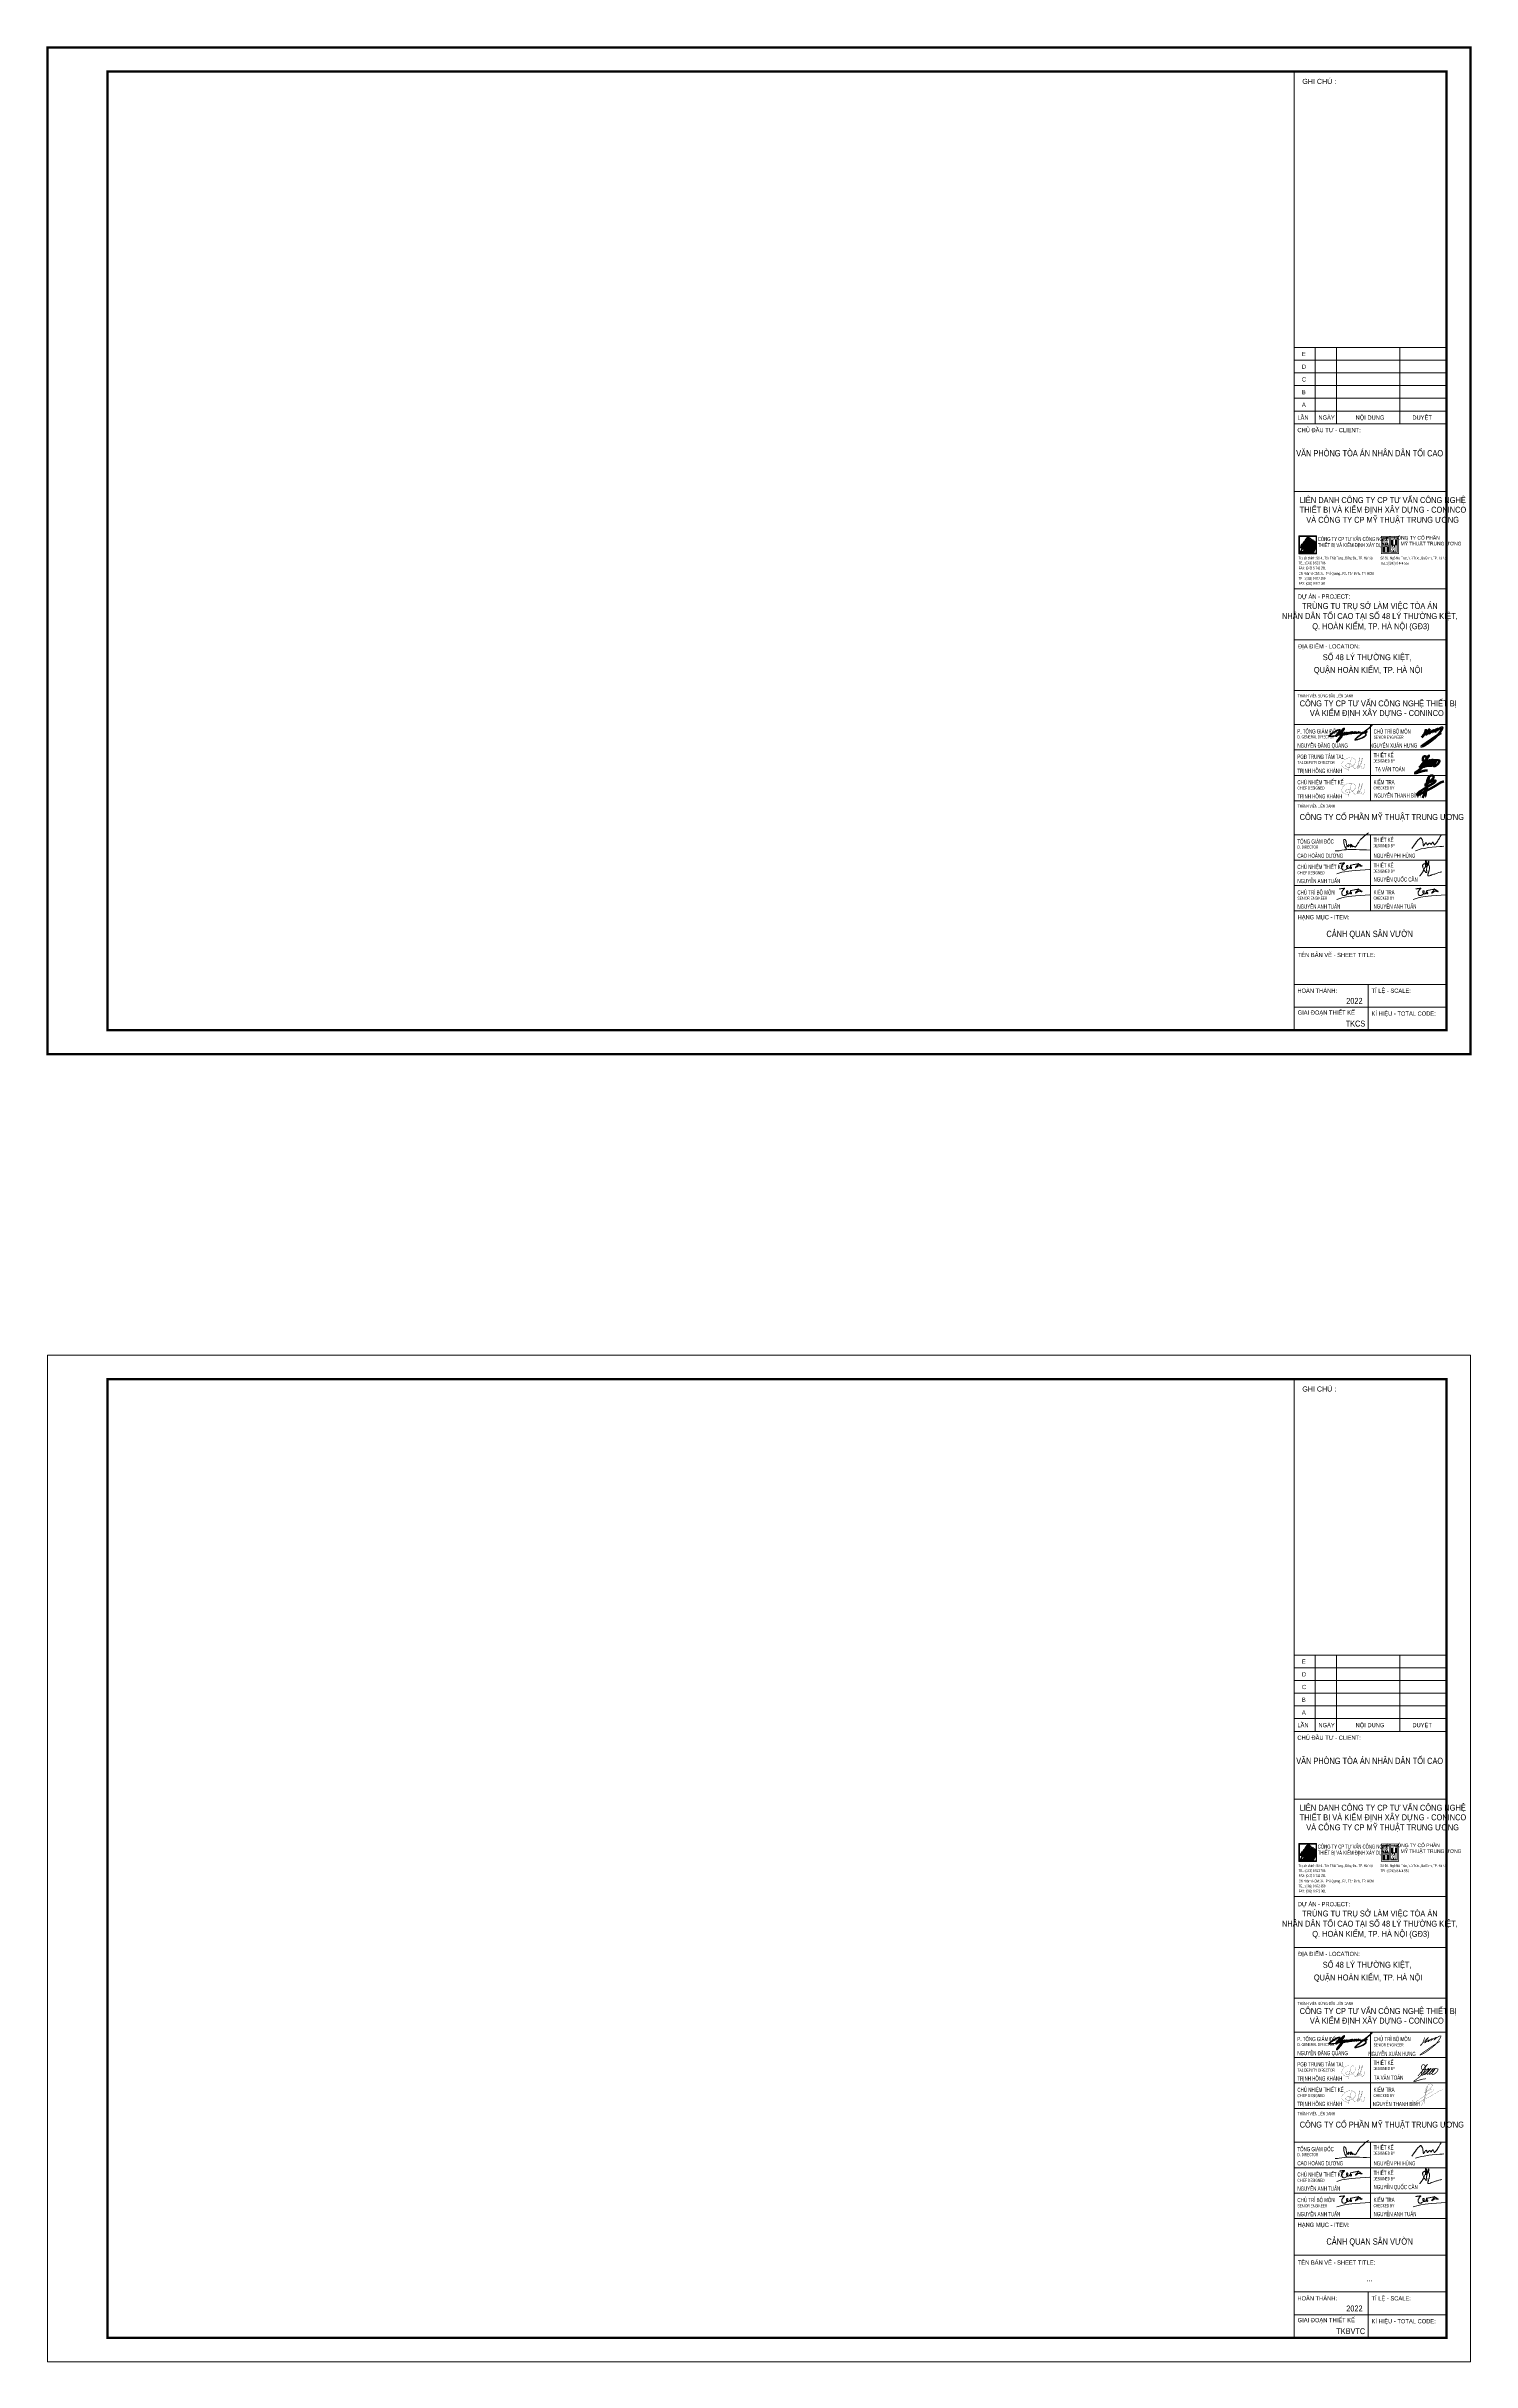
# Model space of a CAD drawing. Header units: millimetres. Extents: x -470 to 125, y -325 to 641.
import ezdxf
from ezdxf.enums import TextEntityAlignment as Align

# ---------------------------------------------------------------- set-up
doc = ezdxf.new("R2010")
doc.units = ezdxf.units.MM
doc.header["$MEASUREMENT"] = 0
doc.layers.add('N2-TEXT02', color=2, linetype='Continuous', lineweight=20)
doc.styles.add('A1-arial', font='arial_1.ttf')
doc.styles.add('Arial', font='arial_1.ttf')
doc.styles.add('style8', font='VHHELS.SHX')

# ---------------------------------------------------------------- blocks, each defined once
blk = doc.blocks.new('X_KHUNGTEN A1$0$dangquang')
h = blk.add_hatch()
h.set_pattern_fill('ANSI37', color=256, scale=0.236196, style=0)
h.set_pattern_definition([(45, (-5773.122482, -1094.844994), (-0.02087697416, 0.02087697416), []), (135, (-5773.122482, -1094.844994), (-0.02087697416, -0.02087697416), [])])
h.paths.add_polyline_path([(11.6, 2.4), (11.7, 2.4), (11.8, 2.4), (11.9, 2.5), (12, 2.5), (12.1, 2.5), (12.2, 2.6), (12.3, 2.6), (12.4, 2.6), (12.4, 2.6), (12.5, 2.7), (12.5, 2.7), (12.6, 2.7), (12.6, 2.7), (12.6, 2.8), (12.7, 2.8), (12.7, 2.8), (12.7, 2.8), (12.7, 2.8), (12.8, 2.9), (12.8, 2.9), (12.8, 2.9), (12.8, 2.9), (12.8, 3), (12.8, 3), (12.8, 3), (12.8, 3), (12.8, 3), (12.8, 3.1), (12.8, 3.1), (12.8, 3.1), (12.8, 3.1), (12.8, 3.1), (12.8, 3.2), (12.7, 3.2), (12.7, 3.2), (12.7, 3.2), (12.6, 3.2), (12.6, 3.2), (12.6, 3.2), (12.5, 3.2), (12.5, 3.2), (12.4, 3.2), (12.4, 3.2), (12.3, 3.3), (12.2, 3.3), (12.2, 3.3), (12.1, 3.3), (12.1, 3.3), (12, 3.3), (11.9, 3.3), (11.9, 3.3), (11.8, 3.3), (11.8, 3.3), (11.7, 3.3), (11.6, 3.3), (11.6, 3.3), (11.5, 3.3), (11.5, 3.2), (11.4, 3.2), (11.3, 3.2), (11.3, 3.2), (11.2, 3.2), (11.2, 3.3), (11.2, 3.3), (11.2, 3.3), (11.2, 3.3), (11.2, 3.4), (11.3, 3.4), (11.3, 3.5), (11.4, 3.6), (11.5, 3.7), (11.7, 3.8), (11.8, 3.9), (12, 4.1), (12.2, 4.2), (12.4, 4.4), (12.7, 4.6), (12.9, 4.8), (13.1, 5), (13.3, 5.2), (13.5, 5.4), (13.7, 5.5), (13.9, 5.7), (14.1, 5.9), (14.3, 6.1), (14.5, 6.2), (14.7, 6.4), (14.9, 6.6), (15.1, 6.7), (15.2, 6.9), (15.4, 7), (15.5, 7.2), (15.7, 7.3), (15.8, 7.4), (15.9, 7.6), (16.1, 7.7), (16.2, 7.8), (16.3, 7.9), (16.3, 7.9), (16.4, 8), (16.5, 8.1), (16.6, 8.2), (16.6, 8.2), (16.7, 8.3), (16.7, 8.3), (16.8, 8.4), (16.8, 8.4), (16.9, 8.5), (16.9, 8.5), (16.9, 8.5), (16.9, 8.5), (16.9, 8.5), (16.9, 8.5), (16.9, 8.5), (16.8, 8.5), (16.8, 8.4), (16.7, 8.4), (16.6, 8.3), (16.5, 8.2), (16.4, 8.1), (16.2, 8), (16.1, 7.8), (15.9, 7.7), (15.7, 7.5), (15.6, 7.4), (15.4, 7.2), (15.2, 7.1), (15, 6.9), (14.8, 6.7), (14.6, 6.6), (14.4, 6.4), (14.2, 6.2), (14, 6.1), (13.8, 5.9), (13.5, 5.6), (13.2, 5.4), (12.9, 5.2), (12.6, 4.9), (12.3, 4.7), (12, 4.4), (11.7, 4.2), (11.4, 4), (11.2, 3.8), (11, 3.6), (10.8, 3.5), (10.7, 3.3), (10.6, 3.3), (10.5, 3.2), (10.4, 3.1), (10.3, 3.1), (10.2, 3), (10.2, 3), (10.1, 3), (10, 2.9), (10, 2.9), (9.9, 2.9), (9.8, 2.8), (9.8, 2.8), (9.7, 2.8), (9.7, 2.8), (9.7, 2.7), (9.6, 2.7), (9.6, 2.7), (9.6, 2.7), (9.5, 2.6), (9.5, 2.6), (9.5, 2.6), (9.5, 2.6), (9.5, 2.5), (9.5, 2.5), (9.4, 2.5), (9.4, 2.4), (9.4, 2.4), (9.4, 2.4), (9.3, 2.3), (9.3, 2.3), (9.3, 2.3), (9.2, 2.2), (9.2, 2.2), (9.1, 2.1), (9.1, 2.1), (9, 2.1), (9, 2.1), (8.9, 2.1), (8.9, 2.1), (8.9, 2.1), (8.9, 2.2), (8.9, 2.2), (8.9, 2.2), (9, 2.3), (9, 2.3), (9, 2.3), (9, 2.4), (9, 2.4), (9, 2.4), (9, 2.5), (9.1, 2.5), (9.1, 2.5), (9.1, 2.6), (9.1, 2.6), (9.1, 2.6), (9.1, 2.6), (9.1, 2.6), (9, 2.6), (9, 2.7), (9, 2.7), (9, 2.7), (9, 2.7), (8.9, 2.7), (8.9, 2.7), (8.9, 2.7), (8.8, 2.7), (8.8, 2.6), (8.7, 2.6), (8.7, 2.6), (8.6, 2.5), (8.5, 2.5), (8.4, 2.5), (8.3, 2.4), (8.2, 2.4), (8.1, 2.3), (8, 2.3), (7.8, 2.2), (7.7, 2.2), (7.6, 2.1), (7.5, 2.1), (7.4, 2), (7.3, 2), (7.2, 2), (7.2, 2), (7.1, 2), (7.1, 2), (7, 2), (7, 2), (6.9, 2), (6.9, 2), (6.9, 2.1), (6.8, 2.1), (6.8, 2.2), (6.8, 2.2), (6.9, 2.3), (6.9, 2.3), (6.9, 2.4), (6.9, 2.4), (6.9, 2.5), (6.9, 2.6), (6.9, 2.6), (7, 2.7), (7, 2.7), (7, 2.8), (7, 2.8), (7, 2.9), (7, 2.9), (7, 2.9), (7, 3), (7, 3), (7, 3), (7, 3), (7, 3.1), (7, 3.1), (7, 3.1), (7, 3.1), (7, 3.1), (7, 3.1), (6.9, 3.1), (6.9, 3.1), (6.9, 3.1), (6.9, 3.1), (6.8, 3.1), (6.8, 3.1), (6.8, 3.1), (6.7, 3.1), (6.7, 3.1), (6.7, 3.1), (6.6, 3.1), (6.6, 3.1), (6.6, 3), (6.5, 3), (6.5, 3), (6.4, 2.9), (6.4, 2.9), (6.4, 2.9), (6.3, 2.8), (6.3, 2.8), (6.2, 2.7), (6.2, 2.7), (6.1, 2.6), (6.1, 2.6), (6, 2.5), (6, 2.5), (5.9, 2.5), (5.9, 2.4), (5.8, 2.4), (5.8, 2.3), (5.8, 2.3), (5.7, 2.3), (5.7, 2.2), (5.7, 2.2), (5.6, 2.2), (5.6, 2.2), (5.6, 2.1), (5.5, 2.1), (5.4, 2.1), (5.4, 2.1), (5.4, 2.1), (5.3, 2.1), (5.3, 2.1), (5.2, 2.1), (5.2, 2.2), (5.2, 2.2), (5.2, 2.3), (5.2, 2.3), (5.2, 2.3), (5.3, 2.4), (5.3, 2.4), (5.3, 2.5), (5.3, 2.5), (5.3, 2.6), (5.3, 2.6), (5.4, 2.7), (5.4, 2.8), (5.4, 2.8), (5.4, 2.9), (5.5, 2.9), (5.5, 3), (5.5, 3), (5.5, 3.1), (5.5, 3.1), (5.5, 3.1), (5.6, 3.2), (5.6, 3.2), (5.6, 3.2), (5.6, 3.3), (5.6, 3.3), (5.6, 3.3), (5.6, 3.3), (5.6, 3.3), (5.6, 3.4), (5.5, 3.4), (5.5, 3.4), (5.5, 3.4), (5.5, 3.4), (5.5, 3.4), (5.5, 3.4), (5.5, 3.4), (5.5, 3.4), (5.5, 3.4), (5.4, 3.4), (5.4, 3.4), (5.4, 3.4), (5.4, 3.4), (5.4, 3.4), (5.3, 3.4), (5.3, 3.4), (5.3, 3.3), (5.2, 3.3), (5.2, 3.3), (5.1, 3.2), (5.1, 3.2), (5.1, 3.1), (5, 3.1), (5, 3), (4.9, 3), (4.9, 2.9), (4.9, 2.8), (4.8, 2.8), (4.8, 2.7), (4.7, 2.7), (4.7, 2.6), (4.6, 2.6), (4.6, 2.5), (4.6, 2.5), (4.5, 2.4), (4.5, 2.4), (4.4, 2.4), (4.4, 2.3), (4.4, 2.3), (4.3, 2.3), (4.3, 2.2), (4.2, 2.2), (4.2, 2.1), (4.1, 2.1), (4.1, 2.1), (4.1, 2), (4.1, 2), (4, 2), (4, 1.9), (3.9, 1.9), (3.9, 1.9), (3.8, 1.9), (3.8, 1.9), (3.7, 1.9), (3.7, 1.9), (3.6, 1.9), (3.6, 1.9), (3.6, 1.9), (3.5, 2), (3.5, 2), (3.5, 2.1), (3.5, 2.1), (3.6, 2.2), (3.6, 2.2), (3.6, 2.3), (3.6, 2.3), (3.6, 2.3), (3.6, 2.4), (3.6, 2.4), (3.7, 2.4), (3.7, 2.5), (3.7, 2.5), (3.7, 2.6), (3.7, 2.6), (3.7, 2.6), (3.7, 2.7), (3.8, 2.7), (3.8, 2.8), (3.8, 2.8), (3.8, 2.8), (3.8, 2.9), (3.8, 2.9), (3.8, 2.9), (3.8, 2.9), (3.8, 3), (3.8, 3), (3.8, 3), (3.8, 3), (3.8, 3), (3.8, 3), (3.7, 3.1), (3.7, 3.1), (3.7, 3.1), (3.7, 3.1), (3.7, 3.1), (3.7, 3.1), (3.6, 3.1), (3.6, 3.1), (3.6, 3.1), (3.6, 3.1), (3.6, 3.1), (3.5, 3.1), (3.5, 3.1), (3.5, 3.1), (3.5, 3.1), (3.5, 3), (3.5, 3), (3.5, 3), (3.5, 3), (3.4, 3), (3.4, 2.9), (3.4, 2.9), (3.4, 2.9), (3.3, 2.8), (3.3, 2.8), (3.3, 2.8), (3.3, 2.7), (3.2, 2.7), (3.2, 2.6), (3.1, 2.6), (3.1, 2.5), (3, 2.5), (3, 2.4), (2.9, 2.4), (2.8, 2.3), (2.8, 2.3), (2.7, 2.2), (2.7, 2.2), (2.6, 2.1), (2.6, 2.1), (2.5, 2), (2.5, 2), (2.4, 2), (2.4, 1.9), (2.3, 1.9), (2.3, 1.9), (2.3, 1.9), (2.2, 1.8), (2.2, 1.8), (2.1, 1.8), (2.1, 1.7), (2.1, 1.7), (2, 1.7), (2, 1.7), (1.9, 1.7), (1.9, 1.7), (1.9, 1.7), (1.8, 1.7), (1.8, 1.7), (1.8, 1.7), (1.8, 1.8), (1.8, 1.8), (1.8, 1.8), (1.8, 1.9), (1.8, 1.9), (1.8, 2), (1.9, 2), (1.9, 2.1), (1.9, 2.1), (1.9, 2.2), (2, 2.2), (2, 2.3), (2.1, 2.4), (2.1, 2.4), (2.1, 2.5), (2.2, 2.5), (2.2, 2.6), (2.3, 2.6), (2.3, 2.7), (2.3, 2.7), (2.4, 2.7), (2.4, 2.8), (2.4, 2.8), (2.5, 2.8), (2.5, 2.9), (2.5, 2.9), (2.5, 2.9), (2.5, 2.9), (2.6, 3), (2.6, 3), (2.6, 3), (2.6, 3), (2.6, 3), (2.6, 3.1), (2.6, 3.1), (2.6, 3.1), (2.6, 3.1), (2.6, 3.1), (2.6, 3.1), (2.6, 3.1), (2.5, 3.1), (2.5, 3.2), (2.5, 3.2), (2.5, 3.2), (2.5, 3.2), (2.5, 3.2), (2.4, 3.2), (2.4, 3.2), (2.4, 3.2), (2.3, 3.2), (2.3, 3.1), (2.3, 3.1), (2.2, 3.1), (2.2, 3.1), (2.1, 3), (2.1, 3), (2, 2.9), (2, 2.8), (1.9, 2.8), (1.9, 2.7), (1.8, 2.7), (1.8, 2.6), (1.7, 2.6), (1.7, 2.5), (1.6, 2.5), (1.6, 2.4), (1.5, 2.4), (1.5, 2.3), (1.4, 2.3), (1.4, 2.2), (1.3, 2.2), (1.3, 2.2), (1.3, 2.1), (1.2, 2.1), (1.2, 2.1), (1.2, 2), (1.1, 2), (1.1, 2), (1, 1.9), (1, 1.9), (0.9, 1.9), (0.9, 1.9), (0.8, 1.9), (0.8, 1.9), (0.7, 1.9), (0.7, 1.9), (0.7, 1.9), (0.7, 2), (0.7, 2), (0.7, 2.1), (0.7, 2.1), (0.8, 2.2), (0.8, 2.2), (0.8, 2.2), (0.8, 2.3), (0.8, 2.3), (0.9, 2.4), (0.9, 2.4), (0.9, 2.5), (0.9, 2.5), (0.9, 2.5), (0.9, 2.6), (1, 2.6), (1, 2.6), (1, 2.7), (1, 2.7), (1, 2.7), (1, 2.8), (1, 2.8), (1, 2.8), (1, 2.8), (1, 2.9), (1, 2.9), (1, 2.9), (1, 2.9), (1, 2.9), (1, 2.9), (0.9, 2.9), (0.9, 3), (0.9, 3), (0.9, 3), (0.9, 3), (0.9, 3), (0.8, 3), (0.8, 3), (0.8, 3), (0.8, 3), (0.8, 2.9), (0.8, 2.9), (0.7, 2.9), (0.7, 2.9), (0.7, 2.9), (0.7, 2.9), (0.7, 2.8), (0.6, 2.8), (0.6, 2.8), (0.6, 2.8), (0.6, 2.7), (0.6, 2.7), (0.6, 2.7), (0.6, 2.7), (0.6, 2.6), (0.6, 2.6), (0.5, 2.6), (0.5, 2.6), (0.5, 2.5), (0.5, 2.5), (0.5, 2.4), (0.5, 2.4), (0.5, 2.3), (0.5, 2.3), (0.4, 2.2), (0.4, 2.2), (0.4, 2.2), (0.4, 2.1), (0.3, 2.1), (0.3, 2.1), (0.3, 2), (0.2, 2), (0.2, 2), (0.2, 1.9), (0.1, 1.9), (0.1, 1.9), (0.1, 1.8), (0, 1.8), (0, 1.7), (-0.1, 1.7), (-0.1, 1.7), (-0.2, 1.7), (-0.2, 1.7), (-0.3, 1.7), (-0.3, 1.7), (-0.3, 1.8), (-0.2, 1.8), (-0.2, 1.8), (-0.2, 1.9), (-0.2, 1.9), (-0.2, 1.9), (-0.2, 2), (-0.1, 2), (-0.1, 2), (-0.1, 2.1), (-0.1, 2.1), (0, 2.1), (0, 2.2), (0, 2.2), (0, 2.2), (0, 2.3), (0, 2.3), (0.1, 2.3), (0.1, 2.3), (0.1, 2.4), (0.1, 2.4), (0.1, 2.4), (0.1, 2.5), (0.1, 2.5), (0.2, 2.5), (0.2, 2.6), (0.2, 2.6), (0.2, 2.6), (0.2, 2.6), (0.2, 2.6), (0.2, 2.7), (0.2, 2.7), (0.3, 2.7), (0.3, 2.7), (0.3, 2.8), (0.3, 2.8), (0.3, 2.8), (0.3, 2.9), (0.3, 2.9), (0.3, 2.9), (0.3, 2.9), (0.3, 2.9), (0.3, 3), (0.4, 3), (0.4, 3), (0.4, 3), (0.4, 3), (0.4, 3), (0.4, 3.1), (0.4, 3.1), (0.4, 3.1), (0.4, 3.1), (0.3, 3.1), (0.3, 3.1), (0.3, 3.1), (0.3, 3.2), (0.3, 3.2), (0.3, 3.2), (0.3, 3.2), (0.3, 3.2), (0.3, 3.2), (0.3, 3.2), (0.3, 3.2), (0.3, 3.2), (0.2, 3.2), (0.2, 3.2), (0.2, 3.2), (0.2, 3.2), (0.2, 3.2), (0.2, 3.2), (0.1, 3.2), (0.1, 3.2), (0.1, 3.2), (0.1, 3.2), (0.1, 3.2), (0.1, 3.1), (0, 3.1), (0, 3.1), (0, 3.1), (0, 3.1), (0, 3), (-0.1, 3), (-0.1, 3), (-0.1, 3), (-0.1, 3), (-0.1, 2.9), (-0.2, 2.9), (-0.2, 2.9), (-0.2, 2.8), (-0.2, 2.8), (-0.3, 2.8), (-0.3, 2.7), (-0.3, 2.7), (-0.4, 2.6), (-0.4, 2.6), (-0.4, 2.5), (-0.5, 2.5), (-0.5, 2.4), (-0.5, 2.4), (-0.6, 2.4), (-0.6, 2.3), (-0.6, 2.3), (-0.7, 2.2), (-0.7, 2.2), (-0.7, 2.1), (-0.8, 2.1), (-0.8, 2.1), (-0.8, 2), (-0.9, 2), (-0.9, 2), (-0.9, 1.9), (-0.9, 1.9), (-1, 1.9), (-1, 1.9), (-1, 1.8), (-1.1, 1.8), (-1.1, 1.8), (-1.1, 1.7), (-1.2, 1.7), (-1.2, 1.7), (-1.3, 1.6), (-1.3, 1.7), (-1.3, 1.7), (-1.3, 1.7), (-1.3, 1.8), (-1.3, 1.8), (-1.3, 1.9), (-1.2, 1.9), (-1.2, 1.9), (-1.2, 2), (-1.2, 2), (-1.2, 2.1), (-1.1, 2.1), (-1.1, 2.1), (-1.1, 2.2), (-1.1, 2.2), (-1.1, 2.2), (-1, 2.3), (-1, 2.3), (-1, 2.4), (-1, 2.4), (-1, 2.4), (-0.9, 2.5), (-0.9, 2.6), (-0.9, 2.6), (-0.9, 2.6), (-0.9, 2.6), (-0.9, 2.7), (-0.8, 2.7), (-0.8, 2.7), (-0.8, 2.7), (-0.8, 2.8), (-0.8, 2.8), (-0.8, 2.8), (-0.8, 2.8), (-0.8, 2.8), (-0.8, 2.9), (-0.8, 2.9), (-0.8, 2.9), (-0.8, 2.9), (-0.8, 2.9), (-0.8, 2.9), (-0.8, 3), (-0.8, 3), (-0.8, 3), (-0.9, 3), (-0.9, 3), (-0.9, 3), (-0.9, 3), (-0.9, 3), (-0.9, 3), (-0.9, 3), (-0.9, 3), (-1, 3), (-1, 3), (-1, 3), (-1, 3), (-1, 3), (-1, 3), (-1, 3), (-1.1, 3), (-1.1, 2.9), (-1.1, 2.9), (-1.1, 2.9), (-1.1, 2.9), (-1.1, 2.9), (-1.1, 2.8), (-1.2, 2.8), (-1.2, 2.8), (-1.2, 2.8), (-1.2, 2.7), (-1.2, 2.7), (-1.2, 2.6), (-1.3, 2.6), (-1.3, 2.5), (-1.3, 2.5), (-1.3, 2.5), (-1.4, 2.4), (-1.4, 2.4), (-1.4, 2.4), (-1.4, 2.3), (-1.5, 2.3), (-1.5, 2.3), (-1.5, 2.2), (-1.5, 2.2), (-1.5, 2.2), (-1.6, 2.1), (-1.6, 2.1), (-1.6, 2.1), (-1.6, 2), (-1.7, 2), (-1.7, 2), (-1.7, 1.9), (-1.8, 1.9), (-1.8, 1.9), (-1.9, 1.8), (-1.9, 1.8), (-2, 1.8), (-2, 1.7), (-2, 1.7), (-2.1, 1.6), (-2.1, 1.6), (-2.2, 1.6), (-2.2, 1.5), (-2.2, 1.5), (-2.3, 1.4), (-2.3, 1.4), (-2.4, 1.4), (-2.4, 1.3), (-2.4, 1.3), (-2.5, 1.3), (-2.5, 1.2), (-2.6, 1.2), (-2.6, 1.2), (-2.7, 1.2), (-2.7, 1.2), (-2.8, 1.2), (-2.8, 1.3), (-2.7, 1.3), (-2.7, 1.3), (-2.7, 1.4), (-2.7, 1.4), (-2.7, 1.4), (-2.7, 1.5), (-2.6, 1.5), (-2.6, 1.6), (-2.6, 1.6), (-2.6, 1.6), (-2.6, 1.7), (-2.5, 1.7), (-2.5, 1.8), (-2.5, 1.8), (-2.5, 1.8), (-2.4, 1.9), (-2.4, 1.9), (-2.4, 1.9), (-2.4, 2), (-2.4, 2), (-2.3, 2.1), (-2.3, 2.1), (-2.3, 2.1), (-2.3, 2.2), (-2.3, 2.2), (-2.2, 2.2), (-2.2, 2.3), (-2.2, 2.3), (-2.2, 2.3), (-2.2, 2.3), (-2.2, 2.4), (-2.2, 2.4), (-2.1, 2.4), (-2.1, 2.4), (-2.1, 2.4), (-2.1, 2.5), (-2.1, 2.5), (-2.1, 2.5), (-2.1, 2.5), (-2.1, 2.5), (-2.1, 2.5), (-2.1, 2.5), (-2.1, 2.6), (-2.1, 2.6), (-2.1, 2.6), (-2.1, 2.6), (-2.1, 2.6), (-2.1, 2.6), (-2.1, 2.6), (-2.1, 2.7), (-2.1, 2.7), (-2.1, 2.7), (-2.1, 2.7), (-2.1, 2.7), (-2.1, 2.7), (-2.1, 2.7), (-2.1, 2.7), (-2.1, 2.7), (-2.2, 2.7), (-2.2, 2.7), (-2.2, 2.7), (-2.2, 2.7), (-2.2, 2.7), (-2.2, 2.7), (-2.3, 2.7), (-2.3, 2.7), (-2.3, 2.7), (-2.3, 2.7), (-2.3, 2.7), (-2.4, 2.7), (-2.4, 2.6), (-2.4, 2.6), (-2.4, 2.6), (-2.4, 2.6), (-2.4, 2.6), (-2.4, 2.6), (-2.5, 2.5), (-2.5, 2.5), (-2.5, 2.5), (-2.5, 2.5), (-2.5, 2.4), (-2.6, 2.4), (-2.6, 2.4), (-2.6, 2.3), (-2.7, 2.3), (-2.7, 2.2), (-2.7, 2.2), (-2.8, 2.1), (-2.8, 2.1), (-2.8, 2), (-2.9, 2), (-2.9, 1.9), (-2.9, 1.9), (-3, 1.9), (-3, 1.8), (-3.1, 1.8), (-3.1, 1.7), (-3.1, 1.7), (-3.2, 1.7), (-3.2, 1.6), (-3.2, 1.6), (-3.3, 1.5), (-3.3, 1.5), (-3.3, 1.5), (-3.4, 1.4), (-3.4, 1.4), (-3.4, 1.4), (-3.5, 1.3), (-3.5, 1.3), (-3.6, 1.2), (-3.6, 1.2), (-3.7, 1.2), (-3.7, 1.1), (-3.8, 1.2), (-3.8, 1.2), (-3.8, 1.2), (-3.8, 1.3), (-3.8, 1.3), (-3.8, 1.4), (-3.8, 1.4), (-3.8, 1.4), (-3.8, 1.5), (-3.8, 1.5), (-3.7, 1.6), (-3.7, 1.6), (-3.7, 1.7), (-3.7, 1.7), (-3.6, 1.7), (-3.6, 1.8), (-3.6, 1.8), (-3.5, 1.9), (-3.5, 1.9), (-3.5, 2), (-3.4, 2), (-3.4, 2.1), (-3.4, 2.1), (-3.3, 2.2), (-3.3, 2.2), (-3.3, 2.2), (-3.3, 2.3), (-3.2, 2.3), (-3.2, 2.3), (-3.2, 2.4), (-3.2, 2.4), (-3.2, 2.4), (-3.2, 2.5), (-3.1, 2.5), (-3.1, 2.5), (-3.1, 2.6), (-3.1, 2.6), (-3.1, 2.6), (-3.1, 2.6), (-3.1, 2.6), (-3.1, 2.7), (-3.1, 2.7), (-3.2, 2.7), (-3.2, 2.7), (-3.2, 2.7), (-3.2, 2.7), (-3.2, 2.7), (-3.2, 2.7), (-3.3, 2.7), (-3.3, 2.7), (-3.3, 2.7), (-3.3, 2.7), (-3.4, 2.7), (-3.4, 2.6), (-3.4, 2.6), (-3.5, 2.6), (-3.5, 2.5), (-3.5, 2.5), (-3.6, 2.5), (-3.6, 2.4), (-3.6, 2.4), (-3.7, 2.3), (-3.7, 2.3), (-3.8, 2.2), (-3.8, 2.1), (-3.9, 2.1), (-3.9, 2), (-4, 1.9), (-4, 1.9), (-4.1, 1.8), (-4.2, 1.7), (-4.2, 1.7), (-4.3, 1.6), (-4.3, 1.5), (-4.4, 1.5), (-4.4, 1.4), (-4.5, 1.3), (-4.5, 1.3), (-4.6, 1.2), (-4.6, 1.1), (-4.7, 1.1), (-4.7, 1), (-4.8, 1), (-4.8, 1), (-4.8, 0.9), (-4.9, 0.9), (-4.9, 0.9), (-5, 0.8), (-5, 0.8), (-5, 0.8), (-5.1, 0.8), (-5.1, 0.8), (-5.1, 0.9), (-5.1, 0.9), (-5.1, 0.9), (-5.1, 1), (-5.1, 1), (-5.1, 1.1), (-5.1, 1.1), (-5.1, 1.1), (-5.1, 1.2), (-5.1, 1.2), (-5.1, 1.3), (-5.1, 1.3), (-5.1, 1.4), (-5.1, 1.4), (-5, 1.4), (-5, 1.5), (-5, 1.5), (-5, 1.5), (-4.9, 1.6), (-4.9, 1.6), (-4.9, 1.7), (-4.9, 1.7), (-4.8, 1.7), (-4.8, 1.8), (-4.8, 1.8), (-4.7, 1.9), (-4.7, 1.9), (-4.7, 2), (-4.6, 2), (-4.6, 2), (-4.6, 2.1), (-4.5, 2.1), (-4.5, 2.2), (-4.5, 2.2), (-4.4, 2.3), (-4.4, 2.3), (-4.4, 2.3), (-4.4, 2.4), (-4.4, 2.4), (-4.4, 2.4), (-4.3, 2.4), (-4.3, 2.5), (-4.3, 2.5), (-4.3, 2.5), (-4.3, 2.5), (-4.3, 2.5), (-4.3, 2.6), (-4.3, 2.6), (-4.3, 2.6), (-4.3, 2.6), (-4.3, 2.6), (-4.3, 2.6), (-4.3, 2.6), (-4.3, 2.6), (-4.3, 2.6), (-4.3, 2.6), (-4.3, 2.7), (-4.3, 2.7), (-4.4, 2.7), (-4.4, 2.7), (-4.4, 2.7), (-4.4, 2.7), (-4.4, 2.7), (-4.4, 2.7), (-4.4, 2.7), (-4.4, 2.7), (-4.5, 2.7), (-4.5, 2.7), (-4.5, 2.7), (-4.5, 2.7), (-4.5, 2.6), (-4.5, 2.6), (-4.6, 2.6), (-4.6, 2.6), (-4.6, 2.6), (-4.6, 2.6), (-4.6, 2.5), (-4.7, 2.5), (-4.7, 2.4), (-4.7, 2.4), (-4.8, 2.3), (-4.9, 2.3), (-4.9, 2.2), (-5, 2.1), (-5.1, 2), (-5.2, 1.9), (-5.3, 1.8), (-5.3, 1.7), (-5.4, 1.6), (-5.5, 1.5), (-5.6, 1.4), (-5.7, 1.4), (-5.7, 1.3), (-5.8, 1.2), (-5.8, 1.2), (-5.9, 1.1), (-5.9, 1.1), (-6, 1), (-6, 1), (-6.1, 0.9), (-6.1, 0.9), (-6.2, 0.8), (-6.2, 0.8), (-6.3, 0.7), (-6.3, 0.7), (-6.3, 0.6), (-6.4, 0.6), (-6.4, 0.6), (-6.5, 0.5), (-6.5, 0.5), (-6.6, 0.5), (-6.6, 0.4), (-6.7, 0.4), (-6.7, 0.5), (-6.7, 0.5), (-6.7, 0.6), (-6.7, 0.6), (-6.7, 0.6), (-6.6, 0.7), (-6.6, 0.7), (-6.6, 0.8), (-6.6, 0.8), (-6.5, 0.9), (-6.5, 0.9), (-6.5, 1), (-6.4, 1.1), (-6.4, 1.1), (-6.4, 1.2), (-6.3, 1.2), (-6.3, 1.3), (-6.3, 1.4), (-6.2, 1.4), (-6.2, 1.5), (-6.2, 1.5), (-6.1, 1.6), (-6.1, 1.6), (-6.1, 1.7), (-6, 1.8), (-6, 1.8), (-6, 1.9), (-6, 1.9), (-5.9, 1.9), (-5.9, 2), (-5.9, 2), (-5.9, 2.1), (-5.9, 2.1), (-5.9, 2.1), (-5.9, 2.2), (-5.8, 2.2), (-5.8, 2.2), (-5.8, 2.3), (-5.8, 2.3), (-5.8, 2.3), (-5.8, 2.3), (-5.8, 2.4), (-5.8, 2.4), (-5.8, 2.4), (-5.8, 2.4), (-5.8, 2.4), (-5.8, 2.5), (-5.8, 2.5), (-5.8, 2.5), (-5.8, 2.5), (-5.9, 2.5), (-5.9, 2.5), (-5.9, 2.5), (-5.9, 2.5), (-5.9, 2.6), (-5.9, 2.6), (-5.9, 2.6), (-5.9, 2.6), (-6, 2.6), (-6, 2.6), (-6, 2.6), (-6, 2.6), (-6.1, 2.6), (-6.1, 2.6), (-6.1, 2.6), (-6.1, 2.6), (-6.2, 2.6), (-6.2, 2.5), (-6.3, 2.5), (-6.3, 2.5), (-6.3, 2.5), (-6.4, 2.4), (-6.4, 2.4), (-6.5, 2.4), (-6.6, 2.3), (-6.6, 2.3), (-6.7, 2.2), (-6.8, 2.2), (-6.8, 2.1), (-6.9, 2), (-7, 2), (-7.1, 1.9), (-7.1, 1.9), (-7.2, 1.8), (-7.3, 1.7), (-7.3, 1.7), (-7.4, 1.6), (-7.4, 1.6), (-7.5, 1.6), (-7.5, 1.5), (-7.6, 1.5), (-7.6, 1.5), (-7.6, 1.4), (-7.7, 1.4), (-7.7, 1.4), (-7.7, 1.4), (-7.8, 1.3), (-7.8, 1.3), (-7.8, 1.3), (-7.9, 1.3), (-7.9, 1.2), (-8, 1.2), (-8, 1.2), (-8.1, 1.1), (-8.2, 1.1), (-8.2, 1.1), (-8.3, 1), (-8.3, 1), (-8.4, 0.9), (-8.4, 0.9), (-8.5, 0.9), (-8.5, 0.9), (-8.6, 0.8), (-8.6, 0.8), (-8.7, 0.8), (-8.7, 0.8), (-8.7, 0.8), (-8.8, 0.7), (-8.9, 0.7), (-8.9, 0.7), (-8.9, 0.7), (-8.9, 0.7), (-8.9, 0.7), (-8.9, 0.8), (-8.9, 0.8), (-8.8, 0.9), (-8.8, 0.9), (-8.8, 0.9), (-8.7, 0.9), (-8.7, 1), (-8.7, 1), (-8.6, 1), (-8.6, 1.1), (-8.5, 1.1), (-8.5, 1.2), (-8.4, 1.2), (-8.4, 1.3), (-8.3, 1.3), (-8.3, 1.3), (-8.3, 1.4), (-8.2, 1.4), (-8.2, 1.5), (-8.1, 1.5), (-8.1, 1.6), (-8.1, 1.6), (-8, 1.6), (-8, 1.7), (-8, 1.7), (-8, 1.7), (-7.9, 1.8), (-7.9, 1.8), (-7.9, 1.8), (-7.9, 1.9), (-7.9, 1.9), (-7.8, 1.9), (-7.8, 1.9), (-7.8, 2), (-7.8, 2), (-7.8, 2), (-7.8, 2), (-7.8, 2.1), (-7.8, 2.1), (-7.8, 2.1), (-7.8, 2.1), (-7.8, 2.2), (-7.8, 2.2), (-7.8, 2.2), (-7.8, 2.2), (-7.8, 2.2), (-7.8, 2.2), (-7.8, 2.2), (-7.8, 2.3), (-7.8, 2.3), (-7.9, 2.3), (-7.9, 2.3), (-7.9, 2.3), (-7.9, 2.3), (-8, 2.3), (-8, 2.2), (-8.1, 2.2), (-8.1, 2.2), (-8.2, 2.2), (-8.2, 2.1), (-8.3, 2.1), (-8.4, 2), (-8.4, 2), (-8.5, 1.9), (-8.6, 1.9), (-8.7, 1.8), (-8.8, 1.8), (-8.9, 1.7), (-9, 1.6), (-9, 1.6), (-9.1, 1.5), (-9.2, 1.4), (-9.3, 1.4), (-9.4, 1.3), (-9.4, 1.3), (-9.5, 1.2), (-9.6, 1.1), (-9.7, 1.1), (-9.7, 1), (-9.8, 1), (-9.9, 0.9), (-9.9, 0.9), (-10, 0.9), (-10, 0.8), (-10.1, 0.8), (-10.1, 0.7), (-10.2, 0.7), (-10.2, 0.7), (-10.3, 0.6), (-10.3, 0.6), (-10.4, 0.5), (-10.5, 0.5), (-10.5, 0.5), (-10.6, 0.5), (-10.6, 0.5), (-10.6, 0.5), (-10.7, 0.5), (-10.6, 0.5), (-10.6, 0.6), (-10.6, 0.6), (-10.6, 0.6), (-10.6, 0.6), (-10.5, 0.7), (-10.5, 0.7), (-10.4, 0.7), (-10.4, 0.8), (-10.3, 0.8), (-10.3, 0.9), (-10.2, 0.9), (-10.1, 1), (-10, 1), (-10, 1.1), (-9.9, 1.2), (-9.8, 1.2), (-9.7, 1.3), (-9.6, 1.4), (-9.5, 1.5), (-9.4, 1.6), (-9.3, 1.7), (-9.2, 1.7), (-9.1, 1.8), (-9, 1.9), (-8.9, 2), (-8.8, 2.1), (-8.7, 2.2), (-8.6, 2.3), (-8.6, 2.3), (-8.5, 2.4), (-8.4, 2.5), (-8.4, 2.6), (-8.3, 2.6), (-8.2, 2.7), (-8.1, 2.8), (-8.1, 2.9), (-8, 3), (-7.9, 3.1), (-7.8, 3.2), (-7.7, 3.3), (-7.7, 3.4), (-7.6, 3.4), (-7.5, 3.5), (-7.5, 3.6), (-7.4, 3.7), (-7.4, 3.7), (-7.3, 3.8), (-7.3, 3.9), (-7.2, 4), (-7.2, 4), (-7.1, 4.1), (-7.1, 4.2), (-7, 4.2), (-7, 4.3), (-6.9, 4.4), (-6.9, 4.4), (-6.8, 4.5), (-6.8, 4.6), (-6.8, 4.6), (-6.7, 4.7), (-6.7, 4.8), (-6.6, 4.9), (-6.6, 4.9), (-6.6, 5), (-6.5, 5.1), (-6.5, 5.1), (-6.5, 5.2), (-6.4, 5.2), (-6.4, 5.3), (-6.4, 5.4), (-6.4, 5.4), (-6.3, 5.5), (-6.3, 5.5), (-6.3, 5.6), (-6.3, 5.6), (-6.3, 5.7), (-6.2, 5.7), (-6.2, 5.8), (-6.2, 5.8), (-6.2, 5.8), (-6.2, 5.9), (-6.2, 5.9), (-6.2, 5.9), (-6.2, 5.9), (-6.2, 6), (-6.2, 6), (-6.2, 6), (-6.2, 6), (-6.2, 6), (-6.2, 6.1), (-6.2, 6.1), (-6.2, 6.1), (-6.3, 6.1), (-6.3, 6.1), (-6.3, 6.1), (-6.3, 6.2), (-6.3, 6.2), (-6.4, 6.2), (-6.4, 6.2), (-6.4, 6.2), (-6.4, 6.2), (-6.5, 6.2), (-6.5, 6.2), (-6.5, 6.2), (-6.6, 6.2), (-6.6, 6.2), (-6.7, 6.2), (-6.7, 6.2), (-6.7, 6.1), (-6.8, 6.1), (-6.8, 6.1), (-6.9, 6.1), (-7, 6), (-7, 6), (-7.1, 5.9), (-7.2, 5.8), (-7.3, 5.8), (-7.4, 5.7), (-7.5, 5.6), (-7.6, 5.5), (-7.7, 5.4), (-7.8, 5.3), (-7.9, 5.2), (-8, 5.1), (-8.1, 5), (-8.2, 4.9), (-8.3, 4.8), (-8.4, 4.7), (-8.5, 4.5), (-8.7, 4.4), (-8.8, 4.3), (-8.9, 4.2), (-9, 4.1), (-9.1, 4), (-9.2, 3.9), (-9.2, 3.7), (-9.3, 3.7), (-9.4, 3.6), (-9.5, 3.5), (-9.5, 3.4), (-9.6, 3.3), (-9.6, 3.2), (-9.7, 3.2), (-9.7, 3.1), (-9.8, 3.1), (-9.8, 3), (-9.9, 2.9), (-9.9, 2.9), (-10, 2.8), (-10, 2.7), (-10.1, 2.6), (-10.1, 2.6), (-10.1, 2.5), (-10.2, 2.5), (-10.2, 2.4), (-10.3, 2.3), (-10.3, 2.3), (-10.3, 2.2), (-10.4, 2.2), (-10.4, 2.1), (-10.4, 2.1), (-10.5, 2), (-10.5, 1.9), (-10.5, 1.9), (-10.5, 1.8), (-10.6, 1.8), (-10.6, 1.7), (-10.6, 1.7), (-10.6, 1.6), (-10.7, 1.6), (-10.7, 1.5), (-10.7, 1.5), (-10.7, 1.4), (-10.8, 1.3), (-10.8, 1.3), (-10.8, 1.2), (-10.8, 1.2), (-10.9, 1.1), (-10.9, 1.1), (-10.9, 1), (-10.9, 1), (-10.9, 1), (-11, 0.9), (-11, 0.8), (-11, 0.8), (-11, 0.7), (-11.1, 0.7), (-11.1, 0.6), (-11.1, 0.6), (-11.2, 0.6), (-11.2, 0.5), (-11.2, 0.5), (-11.3, 0.5), (-11.3, 0.5), (-11.4, 0.4), (-11.4, 0.4), (-11.4, 0.4), (-11.5, 0.4), (-11.5, 0.4), (-11.6, 0.3), (-11.6, 0.3), (-11.7, 0.3), (-11.8, 0.3), (-11.8, 0.3), (-11.8, 0.3), (-11.9, 0.3), (-11.9, 0.3), (-11.9, 0.4), (-11.9, 0.4), (-11.9, 0.5), (-11.9, 0.5), (-11.9, 0.6), (-11.9, 0.6), (-11.9, 0.6), (-11.9, 0.7), (-11.9, 0.7), (-11.8, 0.8), (-11.8, 0.9), (-11.8, 0.9), (-11.7, 1), (-11.7, 1), (-11.6, 1.1), (-11.6, 1.2), (-11.5, 1.3), (-11.5, 1.3), (-11.4, 1.4), (-11.4, 1.5), (-11.3, 1.5), (-11.3, 1.6), (-11.2, 1.6), (-11.2, 1.7), (-11.1, 1.8), (-11.1, 1.8), (-11, 1.9), (-11, 1.9), (-10.9, 2), (-10.9, 2.1), (-10.8, 2.1), (-10.8, 2.2), (-10.8, 2.2), (-10.7, 2.3), (-10.7, 2.4), (-10.6, 2.4), (-10.6, 2.5), (-10.5, 2.5), (-10.5, 2.6), (-10.4, 2.6), (-10.4, 2.7), (-10.3, 2.7), (-10.3, 2.8), (-10.3, 2.8), (-10.2, 2.8), (-10.2, 2.9), (-10.2, 2.9), (-10.1, 2.9), (-10.1, 2.9), (-10.1, 3), (-10.1, 3), (-10.1, 3), (-10.1, 3), (-10, 3.1), (-10, 3.1), (-10, 3.1), (-10, 3.1), (-10, 3.2), (-10, 3.2), (-10, 3.2), (-10, 3.2), (-10, 3.3), (-10.1, 3.3), (-10.1, 3.3), (-10.1, 3.3), (-10.1, 3.3), (-10.2, 3.3), (-10.2, 3.3), (-10.3, 3.3), (-10.3, 3.3), (-10.4, 3.3), (-10.4, 3.2), (-10.5, 3.2), (-10.5, 3.2), (-10.5, 3.2), (-10.6, 3.2), (-10.6, 3.1), (-10.7, 3.1), (-10.7, 3.1), (-10.7, 3.1), (-10.8, 3), (-10.8, 3), (-10.8, 3), (-10.9, 3), (-10.9, 2.9), (-10.9, 2.9), (-10.9, 2.9), (-11, 2.8), (-11, 2.8), (-11.1, 2.7), (-11.1, 2.7), (-11.2, 2.7), (-11.2, 2.7), (-11.2, 2.7), (-11.2, 2.7), (-11.2, 2.8), (-11.2, 2.8), (-11.2, 2.9), (-11.1, 2.9), (-11.1, 3), (-11.1, 3), (-11.1, 3.1), (-11, 3.1), (-11, 3.1), (-11, 3.2), (-11, 3.2), (-10.9, 3.2), (-10.9, 3.3), (-10.8, 3.3), (-10.8, 3.4), (-10.8, 3.4), (-10.7, 3.5), (-10.7, 3.5), (-10.6, 3.6), (-10.6, 3.6), (-10.5, 3.7), (-10.5, 3.7), (-10.4, 3.8), (-10.4, 3.8), (-10.4, 3.8), (-10.3, 3.9), (-10.3, 3.9), (-10.3, 3.9), (-10.2, 4), (-10.2, 4), (-10.2, 4), (-10.2, 4), (-10.1, 4.1), (-10.1, 4.1), (-10.1, 4.1), (-10.1, 4.1), (-10, 4.2), (-10, 4.2), (-10, 4.2), (-10, 4.2), (-10, 4.3), (-10, 4.3), (-9.9, 4.3), (-9.9, 4.3), (-9.9, 4.4), (-9.9, 4.4), (-9.9, 4.4), (-9.9, 4.5), (-9.9, 4.5), (-9.9, 4.5), (-9.9, 4.6), (-9.9, 4.6), (-9.9, 4.6), (-9.9, 4.7), (-10, 4.7), (-10, 4.7), (-10, 4.7), (-10, 4.8), (-10.1, 4.8), (-10.1, 4.8), (-10.1, 4.8), (-10.1, 4.9), (-10.2, 4.9), (-10.2, 4.9), (-10.2, 4.9), (-10.3, 4.9), (-10.3, 4.9), (-10.4, 4.9), (-10.4, 4.9), (-10.5, 4.9), (-10.5, 4.9), (-10.6, 4.9), (-10.6, 4.9), (-10.7, 4.9), (-10.8, 4.9), (-10.9, 4.9), (-11, 4.8), (-11.1, 4.8), (-11.2, 4.8), (-11.3, 4.7), (-11.5, 4.7), (-11.6, 4.7), (-11.8, 4.6), (-11.9, 4.6), (-12, 4.5), (-12.2, 4.4), (-12.3, 4.4), (-12.4, 4.3), (-12.6, 4.3), (-12.7, 4.2), (-12.9, 4.1), (-13, 4), (-13.2, 3.9), (-13.3, 3.9), (-13.5, 3.8), (-13.7, 3.7), (-13.9, 3.6), (-14.1, 3.5), (-14.3, 3.4), (-14.4, 3.2), (-14.6, 3.1), (-14.8, 3), (-15, 2.9), (-15.2, 2.8), (-15.4, 2.7), (-15.5, 2.6), (-15.7, 2.5), (-15.9, 2.4), (-16, 2.3), (-16.2, 2.2), (-16.3, 2.1), (-16.5, 2), (-16.6, 1.9), (-16.8, 1.8), (-16.9, 1.7), (-17, 1.6), (-17.1, 1.5), (-17.3, 1.4), (-17.4, 1.3), (-17.5, 1.2), (-17.6, 1.2), (-17.7, 1.1), (-17.8, 1), (-17.9, 0.9), (-18, 0.9), (-18.1, 0.8), (-18.2, 0.7), (-18.3, 0.6), (-18.4, 0.6), (-18.5, 0.5), (-18.6, 0.4), (-18.7, 0.4), (-18.7, 0.3), (-18.8, 0.2), (-18.9, 0.2), (-18.9, 0.1), (-19, 0.1), (-19, 0), (-19, 0), (-19.1, -0.1), (-19.1, -0.1), (-19.1, -0.2), (-19.2, -0.2), (-19.2, -0.3), (-19.2, -0.3), (-19.2, -0.3), (-19.3, -0.4), (-19.3, -0.4), (-19.3, -0.4), (-19.3, -0.5), (-19.3, -0.5), (-19.3, -0.5), (-19.3, -0.5), (-19.3, -0.6), (-19.3, -0.6), (-19.3, -0.6), (-19.3, -0.7), (-19.3, -0.7), (-19.2, -0.7), (-19.2, -0.8), (-19.2, -0.8), (-19.1, -0.8), (-19.1, -0.8), (-19, -0.8), (-19, -0.9), (-19, -0.9), (-18.9, -0.9), (-18.9, -0.9), (-18.8, -0.9), (-18.7, -0.9), (-18.7, -0.9), (-18.6, -0.9), (-18.6, -0.9), (-18.5, -0.9), (-18.4, -0.9), (-18.4, -0.9), (-18.3, -0.9), (-18.2, -0.9), (-18.1, -0.9), (-18, -0.9), (-17.9, -0.9), (-17.8, -0.9), (-17.7, -0.9), (-17.6, -0.9), (-17.5, -0.9), (-17.4, -0.8), (-17.2, -0.8), (-17.1, -0.8), (-17, -0.8), (-16.8, -0.8), (-16.7, -0.8), (-16.6, -0.7), (-16.5, -0.7), (-16.3, -0.7), (-16.2, -0.7), (-16.1, -0.6), (-15.9, -0.6), (-15.8, -0.6), (-15.6, -0.6), (-15.5, -0.6), (-15.3, -0.6), (-15.2, -0.5), (-15, -0.5), (-14.9, -0.5), (-14.8, -0.5), (-14.7, -0.5), (-14.6, -0.5), (-14.4, -0.5), (-14.4, -0.5), (-14.3, -0.5), (-14.2, -0.5), (-14.1, -0.4), (-14, -0.4), (-13.9, -0.4), (-13.9, -0.4), (-13.8, -0.4), (-13.7, -0.4), (-13.7, -0.4), (-13.6, -0.4), (-13.6, -0.4), (-13.5, -0.4), (-13.5, -0.4), (-13.4, -0.4), (-13.4, -0.5), (-13.3, -0.5), (-13.2, -0.5), (-13.2, -0.5), (-13.2, -0.5), (-13.2, -0.6), (-13.3, -0.6), (-13.3, -0.6), (-13.3, -0.6), (-13.3, -0.7), (-13.4, -0.7), (-13.4, -0.7), (-13.4, -0.7), (-13.4, -0.7), (-13.4, -0.7), (-13.5, -0.7), (-13.5, -0.8), (-13.5, -0.8), (-13.5, -0.8), (-13.5, -0.8), (-13.5, -0.8), (-13.5, -0.8), (-13.5, -0.8), (-13.5, -0.9), (-13.5, -0.9), (-13.5, -0.9), (-13.5, -0.9), (-13.5, -0.9), (-13.5, -0.9), (-13.5, -0.9), (-13.5, -0.9), (-13.4, -0.9), (-13.4, -0.9), (-13.4, -0.9), (-13.4, -0.9), (-13.3, -0.9), (-13.3, -0.9), (-13.2, -0.8), (-13.2, -0.8), (-13.1, -0.8), (-13.1, -0.8), (-13, -0.8), (-13, -0.8), (-13, -0.8), (-12.9, -0.7), (-12.8, -0.7), (-12.8, -0.7), (-12.7, -0.7), (-12.7, -0.7), (-12.6, -0.7), (-12.6, -0.7), (-12.6, -0.7), (-12.5, -0.7), (-12.5, -0.6), (-12.4, -0.6), (-12.4, -0.6), (-12.4, -0.6), (-12.3, -0.6), (-12.3, -0.5), (-12.3, -0.5), (-12.3, -0.5), (-12.3, -0.5), (-12.3, -0.5), (-12.3, -0.4), (-12.4, -0.4), (-12.4, -0.4), (-12.4, -0.4), (-12.5, -0.4), (-12.6, -0.3), (-12.6, -0.3), (-12.7, -0.3), (-12.8, -0.3), (-12.9, -0.3), (-13, -0.3), (-13.1, -0.3), (-13.2, -0.3), (-13.3, -0.2), (-13.4, -0.2), (-13.5, -0.2), (-13.7, -0.2), (-13.8, -0.2), (-14, -0.3), (-14.1, -0.3), (-14.3, -0.3), (-14.4, -0.3), (-14.6, -0.3), (-14.8, -0.3), (-15, -0.3), (-15.2, -0.4), (-15.4, -0.4), (-15.6, -0.4), (-15.8, -0.4), (-16, -0.5), (-16.2, -0.5), (-16.4, -0.5), (-16.6, -0.6), (-16.8, -0.6), (-17, -0.6), (-17.2, -0.6), (-17.4, -0.7), (-17.5, -0.7), (-17.7, -0.7), (-17.8, -0.7), (-18, -0.7), (-18.1, -0.7), (-18.2, -0.7), (-18.3, -0.7), (-18.4, -0.7), (-18.5, -0.7), (-18.6, -0.7), (-18.7, -0.7), (-18.8, -0.7), (-18.8, -0.7), (-18.9, -0.7), (-19, -0.7), (-19, -0.6), (-19, -0.6), (-19.1, -0.6), (-19.1, -0.5), (-19.1, -0.5), (-19, -0.4), (-19, -0.4), (-19, -0.3), (-19, -0.3), (-18.9, -0.3), (-18.9, -0.2), (-18.8, -0.1), (-18.7, -0.1), (-18.6, 0), (-18.5, 0.1), (-18.4, 0.2), (-18.3, 0.3), (-18.2, 0.4), (-18, 0.5), (-17.8, 0.6), (-17.6, 0.7), (-17.4, 0.9), (-17.1, 1.1), (-16.9, 1.2), (-16.6, 1.4), (-16.3, 1.6), (-15.9, 1.9), (-15.6, 2.1), (-15.2, 2.3), (-14.9, 2.5), (-14.6, 2.8), (-14.2, 3), (-13.9, 3.2), (-13.6, 3.3), (-13.3, 3.5), (-13, 3.7), (-12.7, 3.8), (-12.5, 4), (-12.2, 4.1), (-12, 4.2), (-11.8, 4.3), (-11.7, 4.4), (-11.5, 4.5), (-11.4, 4.5), (-11.2, 4.6), (-11.1, 4.6), (-11, 4.7), (-10.9, 4.7), (-10.9, 4.7), (-10.8, 4.7), (-10.7, 4.7), (-10.6, 4.7), (-10.6, 4.8), (-10.5, 4.8), (-10.5, 4.8), (-10.4, 4.7), (-10.4, 4.7), (-10.4, 4.7), (-10.3, 4.7), (-10.3, 4.7), (-10.2, 4.7), (-10.2, 4.6), (-10.2, 4.6), (-10.2, 4.6), (-10.2, 4.5), (-10.2, 4.5), (-10.2, 4.4), (-10.3, 4.3), (-10.3, 4.2), (-10.4, 4.1), (-10.6, 3.9), (-10.8, 3.6), (-11, 3.3), (-11.3, 3), (-11.6, 2.6), (-11.9, 2.2), (-12.2, 1.8), (-12.5, 1.5), (-12.7, 1.1), (-13, 0.8), (-13.2, 0.6), (-13.3, 0.4), (-13.4, 0.3), (-13.4, 0.2), (-13.5, 0.1), (-13.5, 0.1), (-13.5, 0.1), (-13.5, 0), (-13.5, 0), (-13.5, 0), (-13.5, 0), (-13.4, 0), (-13.4, 0), (-13.4, 0), (-13.4, 0), (-13.4, 0), (-13.4, 0), (-13.3, 0), (-13.3, 0), (-13.3, 0.1), (-13.2, 0.1), (-13.2, 0.1), (-13.2, 0.2), (-13.1, 0.2), (-13, 0.3), (-12.9, 0.4), (-12.9, 0.5), (-12.8, 0.6), (-12.7, 0.8), (-12.5, 0.9), (-12.4, 1), (-12.3, 1.2), (-12.2, 1.3), (-12.1, 1.5), (-12, 1.6), (-11.8, 1.7), (-11.7, 1.9), (-11.6, 2), (-11.5, 2.1), (-11.4, 2.2), (-11.3, 2.3), (-11.2, 2.4), (-11.1, 2.4), (-11, 2.5), (-11, 2.5), (-10.9, 2.6), (-10.8, 2.6), (-10.8, 2.7), (-10.7, 2.7), (-10.7, 2.7), (-10.7, 2.7), (-10.7, 2.6), (-10.7, 2.6), (-10.8, 2.6), (-10.8, 2.5), (-10.8, 2.5), (-10.9, 2.4), (-10.9, 2.4), (-10.9, 2.3), (-11, 2.3), (-11, 2.2), (-11.1, 2.1), (-11.2, 2.1), (-11.2, 2), (-11.3, 1.9), (-11.3, 1.9), (-11.4, 1.8), (-11.5, 1.7), (-11.5, 1.6), (-11.6, 1.5), (-11.6, 1.4), (-11.7, 1.4), (-11.8, 1.3), (-11.8, 1.2), (-11.9, 1.1), (-11.9, 1), (-12, 1), (-12, 0.9), (-12.1, 0.8), (-12.1, 0.8), (-12.1, 0.7), (-12.1, 0.7), (-12.2, 0.6), (-12.2, 0.6), (-12.2, 0.5), (-12.2, 0.5), (-12.2, 0.5), (-12.2, 0.4), (-12.2, 0.4), (-12.2, 0.4), (-12.2, 0.3), (-12.2, 0.3), (-12.2, 0.3), (-12.2, 0.3), (-12.2, 0.2), (-12.2, 0.2), (-12.1, 0.2), (-12.1, 0.1), (-12.1, 0.1), (-12, 0.1), (-12, 0.1), (-12, 0.1), (-11.9, 0.1), (-11.9, 0), (-11.8, 0), (-11.8, 0), (-11.7, 0), (-11.7, 0), (-11.6, 0.1), (-11.6, 0.1), (-11.5, 0.1), (-11.4, 0.1), (-11.4, 0.1), (-11.3, 0.1), (-11.2, 0.2), (-11.2, 0.2), (-11.2, 0.2), (-11.1, 0.2), (-11, 0.2), (-11, 0.3), (-10.9, 0.3), (-10.9, 0.2), (-10.9, 0.2), (-10.8, 0.2), (-10.8, 0.2), (-10.8, 0.2), (-10.7, 0.2), (-10.7, 0.2), (-10.7, 0.2), (-10.6, 0.2), (-10.6, 0.2), (-10.6, 0.2), (-10.5, 0.2), (-10.5, 0.2), (-10.4, 0.3), (-10.4, 0.3), (-10.3, 0.3), (-10.3, 0.3), (-10.2, 0.4), (-10.1, 0.4), (-10.1, 0.5), (-10, 0.5), (-9.9, 0.6), (-9.8, 0.7), (-9.7, 0.7), (-9.7, 0.8), (-9.6, 0.9), (-9.5, 0.9), (-9.4, 1), (-9.3, 1.1), (-9.3, 1.1), (-9.2, 1.2), (-9.1, 1.2), (-9.1, 1.3), (-9, 1.3), (-8.9, 1.4), (-8.9, 1.4), (-8.8, 1.4), (-8.8, 1.5), (-8.7, 1.5), (-8.7, 1.5), (-8.6, 1.6), (-8.6, 1.6), (-8.6, 1.6), (-8.5, 1.7), (-8.5, 1.7), (-8.4, 1.7), (-8.4, 1.8), (-8.4, 1.7), (-8.4, 1.7), (-8.4, 1.7), (-8.4, 1.6), (-8.4, 1.6), (-8.5, 1.6), (-8.5, 1.5), (-8.5, 1.5), (-8.6, 1.4), (-8.6, 1.4), (-8.6, 1.3), (-8.7, 1.3), (-8.7, 1.3), (-8.7, 1.2), (-8.8, 1.2), (-8.8, 1.1), (-8.9, 1.1), (-8.9, 1.1), (-8.9, 1), (-9, 1), (-9, 0.9), (-9, 0.9), (-9.1, 0.9), (-9.1, 0.8), (-9.2, 0.8), (-9.2, 0.8), (-9.2, 0.7), (-9.3, 0.7), (-9.3, 0.7), (-9.3, 0.7), (-9.4, 0.6), (-9.4, 0.6), (-9.4, 0.6), (-9.4, 0.6), (-9.5, 0.5), (-9.5, 0.5), (-9.5, 0.5), (-9.5, 0.5), (-9.5, 0.5), (-9.5, 0.4), (-9.5, 0.4), (-9.5, 0.4), (-9.5, 0.4), (-9.5, 0.3), (-9.5, 0.3), (-9.5, 0.3), (-9.5, 0.3), (-9.5, 0.3), (-9.5, 0.2), (-9.5, 0.2), (-9.5, 0.2), (-9.4, 0.2), (-9.4, 0.2), (-9.4, 0.2), (-9.4, 0.2), (-9.3, 0.2), (-9.3, 0.2), (-9.3, 0.2), (-9.2, 0.2), (-9.2, 0.2), (-9.1, 0.2), (-9.1, 0.2), (-9.1, 0.3), (-9, 0.3), (-9, 0.3), (-8.9, 0.3), (-8.9, 0.3), (-8.9, 0.3), (-8.9, 0.4), (-8.8, 0.4), (-8.8, 0.4), (-8.7, 0.5), (-8.7, 0.5), (-8.7, 0.5), (-8.6, 0.5), (-8.6, 0.5), (-8.5, 0.6), (-8.5, 0.6), (-8.5, 0.5), (-8.5, 0.5), (-8.5, 0.5), (-8.6, 0.4), (-8.6, 0.4), (-8.7, 0.3), (-8.8, 0.2), (-8.8, 0.2), (-8.9, 0.1), (-9.1, -0.1), (-9.2, -0.2), (-9.3, -0.3), (-9.5, -0.5), (-9.6, -0.7), (-9.8, -0.9), (-9.9, -1), (-10.1, -1.2), (-10.3, -1.4), (-10.4, -1.6), (-10.6, -1.8), (-10.7, -2), (-10.9, -2.2), (-11, -2.4), (-11.2, -2.5), (-11.3, -2.7), (-11.4, -2.9), (-11.6, -3), (-11.7, -3.2), (-11.8, -3.3), (-11.9, -3.5), (-12, -3.6), (-12.1, -3.7), (-12.2, -3.8), (-12.2, -3.9), (-12.3, -4), (-12.4, -4.1), (-12.4, -4.2), (-12.5, -4.3), (-12.5, -4.4), (-12.6, -4.4), (-12.6, -4.5), (-12.6, -4.6), (-12.7, -4.6), (-12.7, -4.6), (-12.7, -4.7), (-12.7, -4.7), (-12.8, -4.8), (-12.8, -4.8), (-12.8, -4.8), (-12.8, -4.8), (-12.8, -4.8), (-12.8, -4.8), (-12.8, -4.8), (-12.8, -4.9), (-12.8, -4.9), (-12.8, -4.9), (-12.9, -4.9), (-12.9, -5), (-12.9, -5), (-12.9, -5), (-12.9, -5), (-12.9, -5.1), (-12.9, -5.1), (-12.9, -5.1), (-12.9, -5.2), (-12.9, -5.2), (-12.9, -5.2), (-12.9, -5.3), (-13, -5.3), (-13, -5.3), (-13, -5.4), (-13, -5.4), (-13, -5.4), (-13, -5.5), (-13, -5.5), (-13, -5.5), (-12.9, -5.5), (-12.9, -5.6), (-12.9, -5.6), (-12.9, -5.6), (-12.9, -5.6), (-12.9, -5.6), (-12.9, -5.6), (-12.8, -5.7), (-12.8, -5.7), (-12.8, -5.7), (-12.8, -5.7), (-12.8, -5.7), (-12.7, -5.7), (-12.7, -5.7), (-12.7, -5.6), (-12.6, -5.6), (-12.6, -5.6), (-12.5, -5.6), (-12.5, -5.6), (-12.4, -5.5), (-12.4, -5.5), (-12.3, -5.4), (-12.3, -5.4), (-12.2, -5.3), (-12.1, -5.3), (-12.1, -5.2), (-12, -5.2), (-12, -5.2), (-11.9, -5.1), (-11.9, -5.1), (-11.8, -5), (-11.8, -5), (-11.8, -5), (-11.7, -4.9), (-11.7, -4.9), (-11.7, -4.9), (-11.6, -4.8), (-11.6, -4.8), (-11.6, -4.8), (-11.5, -4.7), (-11.5, -4.7), (-11.4, -4.6), (-11.4, -4.6), (-11.4, -4.6), (-11.3, -4.6), (-11.3, -4.5), (-11.3, -4.5), (-11.2, -4.5), (-11.2, -4.4), (-11.1, -4.3), (-11, -4.2), (-10.9, -4.1), (-10.8, -4), (-10.7, -3.9), (-10.6, -3.7), (-10.4, -3.5), (-10.2, -3.3), (-10.1, -3.1), (-9.9, -2.9), (-9.7, -2.7), (-9.4, -2.4), (-9.2, -2.1), (-9, -1.9), (-8.8, -1.6), (-8.6, -1.3), (-8.4, -1), (-8.2, -0.7), (-8, -0.4), (-7.8, -0.1), (-7.7, 0.1), (-7.5, 0.4), (-7.4, 0.6), (-7.3, 0.8), (-7.2, 1), (-7.2, 1.1), (-7.2, 1.2), (-7.1, 1.3), (-7.1, 1.4), (-7.1, 1.5), (-7.1, 1.5), (-7, 1.6), (-7, 1.6), (-6.9, 1.7), (-6.8, 1.8), (-6.7, 1.9), (-6.7, 1.9), (-6.6, 2), (-6.5, 2), (-6.4, 2), (-6.4, 2.1), (-6.3, 2.1), (-6.3, 2), (-6.3, 2), (-6.3, 1.9), (-6.3, 1.9), (-6.4, 1.8), (-6.4, 1.7), (-6.5, 1.6), (-6.5, 1.5), (-6.6, 1.3), (-6.6, 1.2), (-6.7, 1.1), (-6.8, 1), (-6.8, 0.9), (-6.9, 0.8), (-6.9, 0.7), (-6.9, 0.6), (-6.9, 0.5), (-6.9, 0.5), (-6.9, 0.4), (-6.9, 0.4), (-6.9, 0.4), (-6.8, 0.3), (-6.8, 0.3), (-6.8, 0.3), (-6.7, 0.3), (-6.6, 0.3), (-6.6, 0.3), (-6.5, 0.3), (-6.4, 0.4), (-6.3, 0.4), (-6.2, 0.5), (-6.1, 0.6), (-6, 0.7), (-5.9, 0.8), (-5.8, 0.8), (-5.7, 0.9), (-5.7, 1), (-5.6, 1), (-5.5, 1), (-5.5, 1.1), (-5.4, 1.1), (-5.4, 1), (-5.4, 1), (-5.4, 1), (-5.4, 0.9), (-5.4, 0.9), (-5.4, 0.9), (-5.4, 0.8), (-5.4, 0.8), (-5.3, 0.7), (-5.3, 0.7), (-5.3, 0.7), (-5.2, 0.6), (-5.2, 0.6), (-5.2, 0.6), (-5.1, 0.6), (-5, 0.6), (-5, 0.6), (-4.9, 0.6), (-4.8, 0.7), (-4.7, 0.7), (-4.7, 0.8), (-4.6, 0.9), (-4.5, 0.9), (-4.4, 1), (-4.4, 1.1), (-4.3, 1.1), (-4.3, 1.2), (-4.2, 1.2), (-4.2, 1.2), (-4.1, 1.2), (-4.1, 1.2), (-4.1, 1.1), (-4, 1.1), (-4, 1.1), (-4, 1), (-4, 1), (-3.9, 0.9), (-3.9, 0.9), (-3.9, 0.9), (-3.8, 0.8), (-3.8, 0.8), (-3.7, 0.8), (-3.7, 0.8), (-3.7, 0.9), (-3.6, 0.9), (-3.6, 0.9), (-3.5, 1), (-3.5, 1), (-3.5, 1), (-3.4, 1.1), (-3.4, 1.1), (-3.3, 1.1), (-3.3, 1.2), (-3.2, 1.2), (-3.2, 1.3), (-3.1, 1.3), (-3.1, 1.2), (-3.1, 1.2), (-3.1, 1.2), (-3, 1.2), (-3, 1.2), (-2.9, 1.1), (-2.9, 1.1), (-2.8, 1.1), (-2.8, 1.1), (-2.7, 1), (-2.7, 1), (-2.6, 1), (-2.6, 1), (-2.5, 1), (-2.5, 1), (-2.4, 1.1), (-2.4, 1.1), (-2.3, 1.1), (-2.3, 1.2), (-2.2, 1.2), (-2.2, 1.2), (-2.1, 1.3), (-2.1, 1.3), (-2, 1.4), (-1.9, 1.4), (-1.9, 1.4), (-1.8, 1.4), (-1.8, 1.4), (-1.8, 1.4), (-1.8, 1.4), (-1.7, 1.4), (-1.7, 1.3), (-1.7, 1.3), (-1.6, 1.3), (-1.6, 1.3), (-1.5, 1.3), (-1.5, 1.3), (-1.4, 1.3), (-1.4, 1.3), (-1.3, 1.4), (-1.2, 1.4), (-1.1, 1.5), (-1, 1.6), (-1, 1.6), (-0.9, 1.7), (-0.8, 1.8), (-0.7, 1.8), (-0.7, 1.9), (-0.6, 1.9), (-0.6, 2), (-0.5, 2), (-0.5, 2), (-0.5, 1.9), (-0.5, 1.9), (-0.5, 1.9), (-0.5, 1.8), (-0.5, 1.8), (-0.5, 1.8), (-0.5, 1.8), (-0.6, 1.7), (-0.6, 1.7), (-0.6, 1.7), (-0.6, 1.6), (-0.6, 1.6), (-0.6, 1.5), (-0.6, 1.5), (-0.6, 1.4), (-0.5, 1.4), (-0.5, 1.4), (-0.5, 1.4), (-0.4, 1.4), (-0.4, 1.4), (-0.3, 1.4), (-0.2, 1.4), (-0.2, 1.5), (-0.1, 1.5), (0, 1.5), (0, 1.6), (0.1, 1.6), (0.2, 1.7), (0.2, 1.7), (0.3, 1.7), (0.3, 1.7), (0.3, 1.7), (0.4, 1.6), (0.4, 1.6), (0.5, 1.6), (0.5, 1.6), (0.6, 1.5), (0.6, 1.5), (0.7, 1.5), (0.7, 1.5), (0.8, 1.5), (0.8, 1.6), (0.9, 1.6), (1, 1.6), (1, 1.7), (1.1, 1.7), (1.1, 1.7), (1.2, 1.8), (1.2, 1.8), (1.3, 1.8), (1.4, 1.9), (1.4, 1.9), (1.4, 1.8), (1.4, 1.8), (1.4, 1.8), (1.5, 1.8), (1.5, 1.7), (1.5, 1.7), (1.6, 1.7), (1.6, 1.6), (1.7, 1.6), (1.8, 1.6), (1.8, 1.5), (1.9, 1.5), (2, 1.5), (2.1, 1.5), (2.2, 1.5), (2.2, 1.6), (2.3, 1.6), (2.4, 1.7), (2.5, 1.7), (2.6, 1.8), (2.7, 1.9), (2.7, 1.9), (2.8, 2), (2.9, 2), (3, 2.1), (3, 2.1), (3.1, 2.2), (3.1, 2.2), (3.2, 2.2), (3.2, 2.2), (3.2, 2.2), (3.2, 2.1), (3.2, 2.1), (3.2, 2), (3.2, 2), (3.3, 1.9), (3.3, 1.9), (3.3, 1.8), (3.3, 1.8), (3.4, 1.7), (3.4, 1.7), (3.5, 1.7), (3.5, 1.6), (3.6, 1.6), (3.6, 1.6), (3.7, 1.6), (3.8, 1.6), (3.8, 1.6), (3.9, 1.7), (4, 1.7), (4, 1.7), (4.1, 1.8), (4.2, 1.9), (4.3, 1.9), (4.4, 2), (4.5, 2.1), (4.6, 2.2), (4.7, 2.2), (4.8, 2.3), (4.8, 2.3), (4.9, 2.3), (4.9, 2.3), (5, 2.2), (5, 2.2), (5, 2.1), (5.1, 2), (5.1, 2), (5.1, 1.9), (5.2, 1.9), (5.3, 1.9), (5.3, 1.9), (5.4, 1.9), (5.5, 1.9), (5.6, 1.9), (5.6, 2), (5.7, 2), (5.8, 2.1), (5.9, 2.1), (6, 2.2), (6.1, 2.3), (6.2, 2.3), (6.2, 2.4), (6.3, 2.5), (6.4, 2.5), (6.4, 2.5), (6.5, 2.5), (6.5, 2.5), (6.5, 2.5), (6.6, 2.5), (6.6, 2.4), (6.6, 2.4), (6.6, 2.3), (6.5, 2.3), (6.5, 2.3), (6.5, 2.2), (6.5, 2.2), (6.5, 2.1), (6.6, 2.1), (6.6, 2), (6.6, 2), (6.6, 1.9), (6.7, 1.9), (6.8, 1.8), (6.8, 1.8), (6.9, 1.8), (7, 1.8), (7.2, 1.8), (7.3, 1.8), (7.5, 1.8), (7.6, 1.9), (7.8, 1.9), (7.9, 1.9), (8, 2), (8.1, 2), (8.2, 2), (8.3, 1.9), (8.4, 1.9), (8.4, 1.9), (8.5, 1.8), (8.5, 1.8), (8.5, 1.7), (8.5, 1.7), (8.4, 1.6), (8.4, 1.6), (8.3, 1.5), (8.2, 1.4), (8.1, 1.3), (8, 1.2), (7.8, 1.1), (7.6, 1), (7.3, 0.8), (7.1, 0.6), (6.8, 0.4), (6.5, 0.2), (6.2, -0.1), (5.8, -0.3), (5.5, -0.6), (5.2, -0.8), (4.9, -1.1), (4.5, -1.4), (4.2, -1.6), (4, -1.9), (3.7, -2.1), (3.4, -2.4), (3.2, -2.6), (3, -2.8), (2.9, -2.9), (2.7, -3), (2.6, -3.2), (2.6, -3.3), (2.5, -3.3), (2.4, -3.4), (2.4, -3.4), (2.4, -3.5), (2.3, -3.5), (2.3, -3.5), (2.3, -3.6), (2.3, -3.6), (2.3, -3.6), (2.3, -3.6), (2.3, -3.6), (2.3, -3.6), (2.3, -3.6), (2.3, -3.6), (2.3, -3.7), (2.3, -3.7), (2.3, -3.7), (2.3, -3.7), (2.3, -3.7), (2.3, -3.7), (2.3, -3.7), (2.3, -3.7), (2.3, -3.7), (2.3, -3.7), (2.3, -3.7), (2.3, -3.8), (2.3, -3.8), (2.3, -3.8), (2.3, -3.8), (2.3, -3.8), (2.3, -3.8), (2.3, -3.8), (2.3, -3.8), (2.3, -3.8), (2.3, -3.8), (2.4, -3.8), (2.4, -3.9), (2.4, -3.9), (2.4, -3.9), (2.4, -3.9), (2.4, -3.9), (2.4, -3.9), (2.4, -3.9), (2.4, -3.9), (2.4, -3.9), (2.5, -3.9), (2.5, -3.9), (2.5, -3.9), (2.5, -3.9), (2.5, -3.9), (2.6, -3.9), (2.6, -3.9), (2.6, -3.9), (2.7, -3.9), (2.7, -3.9), (2.7, -3.9), (2.8, -3.9), (2.8, -3.9), (2.9, -3.9), (2.9, -3.9), (3, -3.9), (3.1, -3.9), (3.1, -3.9), (3.2, -3.9), (3.3, -3.9), (3.3, -3.8), (3.4, -3.8), (3.5, -3.8), (3.6, -3.8), (3.6, -3.8), (3.7, -3.8), (3.8, -3.8), (3.8, -3.8), (3.9, -3.7), (4, -3.7), (4.1, -3.7), (4.1, -3.7), (4.2, -3.7), (4.3, -3.7), (4.3, -3.6), (4.4, -3.6), (4.5, -3.6), (4.5, -3.6), (4.6, -3.6), (4.6, -3.6), (4.7, -3.5), (4.7, -3.5), (4.7, -3.5), (4.8, -3.5), (4.8, -3.5), (4.8, -3.5), (4.9, -3.5), (4.9, -3.5), (4.9, -3.5), (5, -3.4), (5, -3.4), (5.1, -3.4), (5.2, -3.4), (5.3, -3.3), (5.5, -3.3), (5.6, -3.2), (5.8, -3.2), (6, -3.1), (6.2, -3), (6.5, -3), (6.7, -2.9), (7, -2.8), (7.2, -2.7), (7.4, -2.6), (7.7, -2.5), (7.9, -2.4), (8.2, -2.3), (8.4, -2.2), (8.7, -2.1), (8.9, -2), (9.1, -1.9), (9.3, -1.8), (9.5, -1.7), (9.7, -1.6), (9.9, -1.5), (10, -1.4), (10.2, -1.3), (10.4, -1.2), (10.5, -1.1), (10.6, -1), (10.8, -0.9), (10.9, -0.8), (11, -0.7), (11.1, -0.6), (11.2, -0.5), (11.3, -0.5), (11.4, -0.4), (11.5, -0.3), (11.6, -0.2), (11.6, -0.1), (11.7, 0), (11.7, 0.1), (11.8, 0.2), (11.8, 0.3), (11.8, 0.4), (11.9, 0.5), (11.9, 0.6), (11.9, 0.6), (11.9, 0.7), (11.9, 0.8), (11.9, 0.9), (11.9, 0.9), (11.9, 1), (11.9, 1.1), (11.8, 1.1), (11.8, 1.2), (11.8, 1.3), (11.8, 1.3), (11.7, 1.4), (11.7, 1.4), (11.6, 1.5), (11.6, 1.5), (11.6, 1.6), (11.5, 1.6), (11.5, 1.7), (11.4, 1.7), (11.4, 1.7), (11.3, 1.8), (11.3, 1.8), (11.2, 1.9), (11.2, 1.9), (11.1, 2), (11.1, 2), (11, 2.1), (11, 2.1), (11, 2.1), (11, 2.2), (11, 2.2), (11, 2.2), (11.1, 2.2), (11.1, 2.2), (11.1, 2.2), (11.2, 2.3), (11.3, 2.3), (11.3, 2.3), (11.4, 2.3), (11.5, 2.3)])
h.paths.add_polyline_path([(10.1, 2, -0.238945), (11.6, 1.1, -0.315725), (10.6, -0.7, -0.055454), (7.4, -2.4, 0.007544), (5.1, -3.2, -0.05888), (2.8, -3.7, -0.635797), (2.7, -3.5), (2.9, -3.2), (3.3, -2.7), (4.1, -2), (5.9, -0.6), (8.6, 1.4), (8.8, 1.6), (9.2, 1.7), (9.9, 2.1, 0.035434)], flags=16)
h.paths.add_polyline_path([(10.3, 2.7), (10.6, 2.8), (10.7, 2.7), (10.6, 2.5)], flags=16)
h.paths.add_polyline_path([(10.8, 2.9), (10.9, 3, -0.038198), (11.1, 3, 0.053402), (12, 3.1, -0.741086), (12.1, 2.9, -0.111798), (11.9, 2.8, -0.048428), (11, 2.5, 0.181501)], flags=16)
h.paths.add_polyline_path([(-6.4, 5.8), (-6.5, 5.6), (-6.6, 5.3), (-6.8, 5), (-7.2, 4.4), (-7.6, 3.7), (-8.2, 3), (-8.9, 2.2), (-10, 1.3), (-10.6, 0.9), (-10.7, 0.9), (-10.6, 1.2), (-10.2, 1.9), (-9.9, 2.4), (-9.4, 3.1), (-8.6, 4.1), (-8, 4.9), (-7.2, 5.6), (-6.6, 5.9), (-6.5, 5.9)], flags=16)
h.paths.add_polyline_path([(-7.4, 1.1), (-7.4, 1), (-7.4, 1), (-7.4, 0.9), (-7.5, 0.9), (-7.5, 0.8), (-7.5, 0.7), (-7.6, 0.6), (-7.6, 0.5), (-7.7, 0.4), (-7.7, 0.3), (-7.8, 0.2), (-7.8, 0.1), (-7.8, 0), (-7.9, 0), (-7.9, -0.1), (-8, -0.2), (-8, -0.3), (-8, -0.3), (-8.1, -0.4), (-8.1, -0.5), (-8.2, -0.6), (-8.3, -0.7), (-8.3, -0.8), (-8.4, -0.9), (-8.5, -1), (-8.6, -1.1), (-8.7, -1.2), (-8.8, -1.4), (-8.9, -1.5), (-9, -1.6), (-9.1, -1.8), (-9.3, -2), (-9.4, -2.1), (-9.5, -2.3), (-9.7, -2.4), (-9.8, -2.6), (-10, -2.8), (-10.1, -2.9), (-10.2, -3.1), (-10.4, -3.2), (-10.5, -3.4), (-10.6, -3.5), (-10.8, -3.6), (-10.9, -3.8), (-11, -3.9), (-11.1, -4), (-11.2, -4.1), (-11.4, -4.3), (-11.4, -4.3), (-11.5, -4.4), (-11.6, -4.5), (-11.7, -4.6), (-11.7, -4.6), (-11.7, -4.6), (-11.7, -4.7), (-11.8, -4.7), (-11.8, -4.7), (-11.8, -4.7), (-11.8, -4.7), (-11.8, -4.7), (-11.8, -4.7), (-11.8, -4.8), (-11.9, -4.8), (-11.9, -4.8), (-11.9, -4.9), (-12, -4.9), (-12, -4.9), (-12, -5), (-12.1, -5), (-12.1, -5), (-12.1, -5), (-12.1, -5), (-12.1, -5), (-12.1, -5), (-12.1, -5), (-12.1, -5), (-12.1, -5.1), (-12.2, -5.1), (-12.2, -5.1), (-12.2, -5.1), (-12.3, -5.2), (-12.3, -5.2), (-12.3, -5.2), (-12.4, -5.2), (-12.4, -5.3), (-12.4, -5.3), (-12.4, -5.3), (-12.5, -5.3), (-12.5, -5.3), (-12.6, -5.4), (-12.6, -5.4), (-12.7, -5.3), (-12.7, -5.3), (-12.7, -5.3), (-12.7, -5.2), (-12.7, -5.2), (-12.7, -5.2), (-12.7, -5.1), (-12.7, -5.1), (-12.7, -5.1), (-12.7, -5), (-12.6, -5), (-12.6, -4.9), (-12.6, -4.9), (-12.6, -4.9), (-12.6, -4.8), (-12.5, -4.8), (-12.5, -4.8), (-12.5, -4.8), (-12.5, -4.7), (-12.5, -4.7), (-12.4, -4.6), (-12.4, -4.6), (-12.4, -4.6), (-12.4, -4.5), (-12.3, -4.5), (-12.3, -4.4), (-12.3, -4.4), (-12.2, -4.3), (-12.2, -4.3), (-12.2, -4.2), (-12.1, -4.1), (-12.1, -4.1), (-12, -4), (-12, -3.9), (-11.9, -3.8), (-11.8, -3.7), (-11.8, -3.6), (-11.7, -3.5), (-11.6, -3.4), (-11.5, -3.3), (-11.4, -3.1), (-11.3, -2.9), (-11.1, -2.8), (-11, -2.6), (-10.9, -2.4), (-10.7, -2.2), (-10.6, -2), (-10.4, -1.8), (-10.2, -1.6), (-10.1, -1.5), (-9.9, -1.3), (-9.8, -1.1), (-9.6, -0.9), (-9.4, -0.7), (-9.3, -0.6), (-9.2, -0.4), (-9, -0.3), (-8.9, -0.1), (-8.8, 0), (-8.6, 0.1), (-8.5, 0.2), (-8.4, 0.3), (-8.3, 0.4), (-8.2, 0.5), (-8.1, 0.6), (-8, 0.7), (-7.9, 0.8), (-7.9, 0.8), (-7.8, 0.9), (-7.7, 1), (-7.7, 1), (-7.6, 1.1), (-7.6, 1.1), (-7.5, 1.1), (-7.5, 1.2), (-7.5, 1.2), (-7.4, 1.2), (-7.4, 1.2), (-7.4, 1.1)], flags=16)
for points in [[(-6.4, 6.2), (-6.4, 6.2), (-6.4, 6.2), (-6.4, 6.2), (-6.5, 6.2), (-6.5, 6.2), (-6.5, 6.2), (-6.6, 6.2), (-6.6, 6.2), (-6.7, 6.2), (-6.7, 6.2), (-6.7, 6.1), (-6.8, 6.1), (-6.8, 6.1), (-6.9, 6.1), (-7, 6), (-7, 6), (-7.1, 5.9), (-7.2, 5.8), (-7.3, 5.8), (-7.4, 5.7), (-7.5, 5.6), (-7.6, 5.5), (-7.7, 5.4), (-7.8, 5.3), (-7.9, 5.2), (-8, 5.1), (-8.1, 5), (-8.2, 4.9), (-8.3, 4.8), (-8.4, 4.7), (-8.5, 4.5), (-8.7, 4.4), (-8.8, 4.3), (-8.9, 4.2), (-9, 4.1), (-9.1, 4), (-9.2, 3.9), (-9.2, 3.7), (-9.3, 3.7), (-9.4, 3.6), (-9.5, 3.5), (-9.5, 3.4), (-9.6, 3.3), (-9.6, 3.2), (-9.7, 3.2), (-9.7, 3.1), (-9.8, 3.1), (-9.8, 3), (-9.9, 2.9), (-9.9, 2.9), (-10, 2.8), (-10, 2.7), (-10.1, 2.6), (-10.1, 2.6), (-10.1, 2.5), (-10.2, 2.5), (-10.2, 2.4), (-10.3, 2.3), (-10.3, 2.3), (-10.3, 2.2), (-10.4, 2.2), (-10.4, 2.1), (-10.4, 2.1), (-10.5, 2), (-10.5, 1.9), (-10.5, 1.9), (-10.5, 1.8), (-10.6, 1.8), (-10.6, 1.7), (-10.6, 1.7), (-10.6, 1.6), (-10.7, 1.6), (-10.7, 1.5), (-10.7, 1.5), (-10.7, 1.4), (-10.8, 1.3), (-10.8, 1.3), (-10.8, 1.2), (-10.8, 1.2), (-10.9, 1.1), (-10.9, 1.1), (-10.9, 1), (-10.9, 1), (-10.9, 1), (-10.9, 0.9), (-11, 0.9), (-11, 0.9), (-11, 0.8), (-11, 0.8), (-11, 0.8), (-11, 0.7), (-11, 0.7), (-11.1, 0.7), (-11.1, 0.7), (-11.1, 0.6), (-11.1, 0.6), (-11.1, 0.6), (-11.1, 0.6), (-11.2, 0.6), (-11.2, 0.6), (-11.2, 0.5), (-11.2, 0.5), (-11.2, 0.5), (-11.3, 0.5), (-11.3, 0.5), (-11.3, 0.5), (-11.3, 0.5), (-11.4, 0.4), (-11.4, 0.4), (-11.4, 0.4), (-11.5, 0.4), (-11.5, 0.4), (-11.5, 0.4), (-11.6, 0.4), (-11.6, 0.3), (-11.6, 0.3), (-11.7, 0.3), (-11.7, 0.3), (-11.7, 0.3), (-11.7, 0.3), (-11.8, 0.3), (-11.8, 0.3), (-11.8, 0.3), (-11.8, 0.3), (-11.9, 0.3), (-11.9, 0.3), (-11.9, 0.3), (-11.9, 0.3), (-11.9, 0.4), (-11.9, 0.4), (-11.9, 0.4), (-11.9, 0.4), (-11.9, 0.4), (-11.9, 0.5), (-11.9, 0.5), (-11.9, 0.5), (-11.9, 0.6), (-11.9, 0.6), (-11.9, 0.6), (-11.9, 0.7), (-11.9, 0.7), (-11.8, 0.8), (-11.8, 0.9), (-11.8, 0.9), (-11.7, 1), (-11.7, 1), (-11.6, 1.1), (-11.6, 1.2), (-11.5, 1.3), (-11.5, 1.3), (-11.4, 1.4), (-11.4, 1.5), (-11.3, 1.5), (-11.3, 1.6), (-11.2, 1.6), (-11.2, 1.7), (-11.1, 1.8), (-11.1, 1.8), (-11, 1.9), (-11, 1.9), (-10.9, 2), (-10.9, 2.1), (-10.8, 2.1), (-10.8, 2.2), (-10.8, 2.2), (-10.7, 2.3), (-10.7, 2.4), (-10.6, 2.4), (-10.6, 2.5), (-10.5, 2.5), (-10.5, 2.6), (-10.4, 2.6), (-10.4, 2.7), (-10.3, 2.7), (-10.3, 2.8), (-10.3, 2.8), (-10.2, 2.8), (-10.2, 2.9), (-10.2, 2.9), (-10.1, 2.9), (-10.1, 2.9), (-10.1, 3), (-10.1, 3), (-10.1, 3), (-10.1, 3), (-10, 3.1), (-10, 3.1), (-10, 3.1), (-10, 3.1), (-10, 3.2), (-10, 3.2), (-10, 3.2), (-10, 3.2), (-10, 3.3), (-10.1, 3.3), (-10.1, 3.3), (-10.1, 3.3), (-10.1, 3.3), (-10.2, 3.3), (-10.2, 3.3), (-10.3, 3.3), (-10.3, 3.3), (-10.4, 3.3), (-10.4, 3.2), (-10.5, 3.2), (-10.5, 3.2), (-10.5, 3.2), (-10.6, 3.2), (-10.6, 3.1), (-10.7, 3.1), (-10.7, 3.1), (-10.7, 3.1), (-10.8, 3), (-10.8, 3), (-10.8, 3), (-10.9, 3), (-10.9, 2.9), (-10.9, 2.9), (-10.9, 2.9), (-11, 2.8), (-11, 2.8), (-11, 2.8), (-11.1, 2.8), (-11.1, 2.7), (-11.1, 2.7), (-11.1, 2.7), (-11.2, 2.7), (-11.2, 2.7), (-11.2, 2.7), (-11.2, 2.7), (-11.2, 2.7), (-11.2, 2.7), (-11.2, 2.7), (-11.2, 2.7), (-11.2, 2.7), (-11.2, 2.7), (-11.2, 2.7), (-11.2, 2.8), (-11.2, 2.8), (-11.2, 2.8), (-11.2, 2.8), (-11.2, 2.9), (-11.2, 2.9), (-11.1, 2.9), (-11.1, 2.9), (-11.1, 3), (-11.1, 3), (-11.1, 3), (-11.1, 3), (-11.1, 3.1), (-11, 3.1), (-11, 3.1), (-11, 3.2), (-11, 3.2), (-10.9, 3.2), (-10.9, 3.3), (-10.8, 3.3), (-10.8, 3.4), (-10.8, 3.4), (-10.7, 3.5), (-10.7, 3.5), (-10.6, 3.6), (-10.6, 3.6), (-10.5, 3.7), (-10.5, 3.7), (-10.4, 3.8), (-10.4, 3.8), (-10.4, 3.8), (-10.3, 3.9), (-10.3, 3.9), (-10.3, 3.9), (-10.2, 4), (-10.2, 4), (-10.2, 4), (-10.2, 4), (-10.1, 4.1), (-10.1, 4.1), (-10.1, 4.1), (-10.1, 4.1), (-10, 4.2), (-10, 4.2), (-10, 4.2), (-10, 4.2), (-10, 4.3), (-10, 4.3), (-9.9, 4.3), (-9.9, 4.3), (-9.9, 4.4), (-9.9, 4.4), (-9.9, 4.4), (-9.9, 4.5), (-9.9, 4.5), (-9.9, 4.5), (-9.9, 4.6), (-9.9, 4.6), (-9.9, 4.6), (-9.9, 4.7), (-10, 4.7), (-10, 4.7), (-10, 4.7), (-10, 4.8), (-10.1, 4.8), (-10.1, 4.8), (-10.1, 4.8), (-10.1, 4.9), (-10.2, 4.9), (-10.2, 4.9), (-10.2, 4.9), (-10.3, 4.9), (-10.3, 4.9), (-10.4, 4.9), (-10.4, 4.9), (-10.5, 4.9), (-10.5, 4.9), (-10.6, 4.9), (-10.6, 4.9), (-10.7, 4.9), (-10.8, 4.9), (-10.9, 4.9), (-11, 4.8), (-11.1, 4.8), (-11.2, 4.8), (-11.3, 4.7), (-11.5, 4.7), (-11.6, 4.7), (-11.8, 4.6), (-11.9, 4.6), (-12, 4.5), (-12.2, 4.4), (-12.3, 4.4), (-12.4, 4.3), (-12.6, 4.3), (-12.7, 4.2), (-12.9, 4.1), (-13, 4), (-13.2, 3.9), (-13.3, 3.9), (-13.5, 3.8), (-13.7, 3.7), (-13.9, 3.6), (-14.1, 3.5), (-14.3, 3.4), (-14.4, 3.2), (-14.6, 3.1), (-14.8, 3), (-15, 2.9), (-15.2, 2.8), (-15.4, 2.7), (-15.5, 2.6), (-15.7, 2.5), (-15.9, 2.4), (-16, 2.3), (-16.2, 2.2), (-16.3, 2.1), (-16.5, 2), (-16.6, 1.9), (-16.8, 1.8), (-16.9, 1.7), (-17, 1.6), (-17.1, 1.5), (-17.3, 1.4), (-17.4, 1.3), (-17.5, 1.2), (-17.6, 1.2), (-17.7, 1.1), (-17.8, 1), (-17.9, 0.9), (-18, 0.9), (-18.1, 0.8), (-18.2, 0.7), (-18.3, 0.6), (-18.4, 0.6), (-18.5, 0.5), (-18.6, 0.4), (-18.7, 0.4), (-18.7, 0.3), (-18.8, 0.2), (-18.9, 0.2), (-18.9, 0.1), (-19, 0.1), (-19, 0), (-19, 0), (-19.1, -0.1), (-19.1, -0.1), (-19.1, -0.2), (-19.2, -0.2), (-19.2, -0.3), (-19.2, -0.3), (-19.2, -0.3), (-19.3, -0.4), (-19.3, -0.4), (-19.3, -0.4), (-19.3, -0.5), (-19.3, -0.5), (-19.3, -0.5), (-19.3, -0.5), (-19.3, -0.6), (-19.3, -0.6), (-19.3, -0.6), (-19.3, -0.7), (-19.3, -0.7), (-19.2, -0.7), (-19.2, -0.8), (-19.2, -0.8), (-19.1, -0.8), (-19.1, -0.8), (-19, -0.8), (-19, -0.9), (-19, -0.9), (-18.9, -0.9), (-18.9, -0.9), (-18.8, -0.9), (-18.7, -0.9), (-18.7, -0.9), (-18.6, -0.9), (-18.6, -0.9), (-18.5, -0.9), (-18.4, -0.9), (-18.4, -0.9), (-18.3, -0.9), (-18.2, -0.9), (-18.1, -0.9), (-18, -0.9), (-17.9, -0.9), (-17.8, -0.9), (-17.7, -0.9), (-17.6, -0.9), (-17.5, -0.9), (-17.4, -0.8), (-17.2, -0.8), (-17.1, -0.8), (-17, -0.8), (-16.8, -0.8), (-16.7, -0.8), (-16.6, -0.7), (-16.5, -0.7), (-16.3, -0.7), (-16.2, -0.7), (-16.1, -0.6), (-15.9, -0.6), (-15.8, -0.6), (-15.6, -0.6), (-15.5, -0.6), (-15.3, -0.6), (-15.2, -0.5), (-15, -0.5), (-14.9, -0.5), (-14.8, -0.5), (-14.7, -0.5), (-14.6, -0.5), (-14.4, -0.5), (-14.4, -0.5), (-14.3, -0.5), (-14.2, -0.5), (-14.1, -0.4), (-14, -0.4), (-13.9, -0.4), (-13.9, -0.4), (-13.8, -0.4), (-13.7, -0.4), (-13.7, -0.4), (-13.6, -0.4), (-13.6, -0.4), (-13.5, -0.4), (-13.5, -0.4), (-13.4, -0.4), (-13.4, -0.5), (-13.4, -0.5), (-13.3, -0.5), (-13.3, -0.5), (-13.3, -0.5), (-13.3, -0.5), (-13.2, -0.5), (-13.2, -0.5), (-13.2, -0.5), (-13.2, -0.5), (-13.2, -0.5), (-13.2, -0.5), (-13.2, -0.5), (-13.2, -0.6), (-13.2, -0.6), (-13.2, -0.6), (-13.2, -0.6), (-13.3, -0.6), (-13.3, -0.6), (-13.3, -0.6), (-13.3, -0.6), (-13.3, -0.7), (-13.4, -0.7), (-13.4, -0.7), (-13.4, -0.7), (-13.4, -0.7), (-13.4, -0.7), (-13.5, -0.7), (-13.5, -0.8), (-13.5, -0.8), (-13.5, -0.8), (-13.5, -0.8), (-13.5, -0.8), (-13.5, -0.8), (-13.5, -0.8), (-13.5, -0.9), (-13.5, -0.9), (-13.5, -0.9), (-13.5, -0.9), (-13.5, -0.9), (-13.5, -0.9), (-13.5, -0.9), (-13.5, -0.9), (-13.4, -0.9), (-13.4, -0.9), (-13.4, -0.9), (-13.4, -0.9), (-13.3, -0.9), (-13.3, -0.9), (-13.3, -0.8), (-13.2, -0.8), (-13.2, -0.8), (-13.1, -0.8), (-13.1, -0.8), (-13, -0.8), (-13, -0.8), (-13, -0.8), (-12.9, -0.7), (-12.8, -0.7), (-12.8, -0.7), (-12.7, -0.7), (-12.7, -0.7), (-12.6, -0.7), (-12.6, -0.7), (-12.6, -0.7), (-12.5, -0.7), (-12.5, -0.6), (-12.4, -0.6), (-12.4, -0.6), (-12.4, -0.6), (-12.3, -0.6), (-12.3, -0.5), (-12.3, -0.5), (-12.3, -0.5), (-12.3, -0.5), (-12.3, -0.5), (-12.3, -0.4), (-12.4, -0.4), (-12.4, -0.4), (-12.4, -0.4), (-12.5, -0.4), (-12.6, -0.3), (-12.6, -0.3), (-12.7, -0.3), (-12.8, -0.3), (-12.9, -0.3), (-13, -0.3), (-13.1, -0.3), (-13.2, -0.3), (-13.3, -0.2), (-13.4, -0.2), (-13.5, -0.2), (-13.7, -0.2), (-13.8, -0.2), (-14, -0.3), (-14.1, -0.3), (-14.3, -0.3), (-14.4, -0.3), (-14.6, -0.3), (-14.8, -0.3), (-15, -0.3), (-15.2, -0.4), (-15.4, -0.4), (-15.6, -0.4), (-15.8, -0.4), (-16, -0.5), (-16.2, -0.5), (-16.4, -0.5), (-16.6, -0.6), (-16.8, -0.6), (-17, -0.6), (-17.2, -0.6), (-17.4, -0.7), (-17.5, -0.7), (-17.7, -0.7), (-17.8, -0.7), (-18, -0.7), (-18.1, -0.7), (-18.2, -0.7), (-18.3, -0.7), (-18.4, -0.7), (-18.5, -0.7), (-18.6, -0.7), (-18.7, -0.7), (-18.8, -0.7), (-18.8, -0.7), (-18.9, -0.7), (-18.9, -0.7), (-19, -0.7), (-19, -0.6), (-19, -0.6), (-19, -0.6), (-19, -0.6), (-19, -0.6), (-19.1, -0.6), (-19.1, -0.5), (-19.1, -0.5), (-19.1, -0.5), (-19.1, -0.5), (-19, -0.4), (-19, -0.4), (-19, -0.3), (-19, -0.3), (-18.9, -0.3), (-18.9, -0.2), (-18.8, -0.1), (-18.7, -0.1), (-18.6, 0), (-18.5, 0.1), (-18.4, 0.2), (-18.3, 0.3), (-18.2, 0.4), (-18, 0.5), (-17.8, 0.6), (-17.6, 0.7), (-17.4, 0.9), (-17.1, 1.1), (-16.9, 1.2), (-16.6, 1.4), (-16.3, 1.6), (-15.9, 1.9), (-15.6, 2.1), (-15.2, 2.3), (-14.9, 2.5), (-14.6, 2.8), (-14.2, 3), (-13.9, 3.2), (-13.6, 3.3), (-13.3, 3.5), (-13, 3.7), (-12.7, 3.8), (-12.5, 4), (-12.2, 4.1), (-12, 4.2), (-11.8, 4.3), (-11.7, 4.4), (-11.5, 4.5), (-11.4, 4.5), (-11.2, 4.6), (-11.1, 4.6), (-11, 4.7), (-10.9, 4.7), (-10.9, 4.7), (-10.8, 4.7), (-10.7, 4.7), (-10.6, 4.7), (-10.6, 4.8), (-10.5, 4.8), (-10.5, 4.8), (-10.4, 4.7), (-10.4, 4.7), (-10.4, 4.7), (-10.3, 4.7), (-10.3, 4.7), (-10.3, 4.7), (-10.3, 4.7), (-10.2, 4.7), (-10.2, 4.7), (-10.2, 4.7), (-10.2, 4.7), (-10.2, 4.6), (-10.2, 4.6), (-10.2, 4.6), (-10.2, 4.6), (-10.2, 4.6), (-10.2, 4.5), (-10.2, 4.5), (-10.2, 4.5), (-10.2, 4.4), (-10.3, 4.3), (-10.3, 4.2), (-10.4, 4.1), (-10.6, 3.9), (-10.8, 3.6), (-11, 3.3), (-11.3, 3), (-11.6, 2.6), (-11.9, 2.2), (-12.2, 1.8), (-12.5, 1.5), (-12.7, 1.1), (-13, 0.8), (-13.2, 0.6), (-13.3, 0.4), (-13.4, 0.3), (-13.4, 0.2), (-13.5, 0.1), (-13.5, 0.1), (-13.5, 0.1), (-13.5, 0), (-13.5, 0), (-13.5, 0), (-13.5, 0), (-13.4, 0), (-13.4, 0), (-13.4, 0), (-13.4, 0), (-13.4, 0), (-13.4, 0), (-13.3, 0), (-13.3, 0), (-13.3, 0.1), (-13.2, 0.1), (-13.2, 0.1), (-13.2, 0.2), (-13.1, 0.2), (-13, 0.3), (-12.9, 0.4), (-12.9, 0.5), (-12.8, 0.6), (-12.7, 0.8), (-12.5, 0.9), (-12.4, 1), (-12.3, 1.2), (-12.2, 1.3), (-12.1, 1.5), (-12, 1.6), (-11.8, 1.7), (-11.7, 1.9), (-11.6, 2), (-11.5, 2.1), (-11.4, 2.2), (-11.3, 2.3), (-11.2, 2.4), (-11.1, 2.4), (-11, 2.5), (-11, 2.5), (-10.9, 2.6), (-10.8, 2.6), (-10.8, 2.7), (-10.8, 2.7), (-10.7, 2.7), (-10.7, 2.7), (-10.7, 2.7), (-10.7, 2.7), (-10.7, 2.7), (-10.7, 2.6), (-10.7, 2.6), (-10.7, 2.6), (-10.8, 2.6), (-10.8, 2.5), (-10.8, 2.5), (-10.9, 2.4), (-10.9, 2.4), (-10.9, 2.3), (-11, 2.3), (-11, 2.2), (-11.1, 2.1), (-11.2, 2.1), (-11.2, 2), (-11.3, 1.9), (-11.3, 1.9), (-11.4, 1.8), (-11.5, 1.7), (-11.5, 1.6), (-11.6, 1.5), (-11.6, 1.4), (-11.7, 1.4), (-11.8, 1.3), (-11.8, 1.2), (-11.9, 1.1), (-11.9, 1), (-12, 1), (-12, 0.9), (-12.1, 0.8), (-12.1, 0.8), (-12.1, 0.7), (-12.1, 0.7), (-12.2, 0.6), (-12.2, 0.6), (-12.2, 0.5), (-12.2, 0.5), (-12.2, 0.5), (-12.2, 0.4), (-12.2, 0.4), (-12.2, 0.4), (-12.2, 0.3), (-12.2, 0.3), (-12.2, 0.3), (-12.2, 0.3), (-12.2, 0.2), (-12.2, 0.2), (-12.1, 0.2), (-12.1, 0.1), (-12.1, 0.1), (-12, 0.1), (-12, 0.1), (-12, 0.1), (-11.9, 0.1), (-11.9, 0), (-11.8, 0), (-11.8, 0), (-11.7, 0), (-11.7, 0), (-11.6, 0.1), (-11.6, 0.1), (-11.5, 0.1), (-11.4, 0.1), (-11.4, 0.1), (-11.3, 0.1), (-11.2, 0.2), (-11.2, 0.2), (-11.2, 0.2), (-11.1, 0.2), (-11.1, 0.2), (-11, 0.2), (-11, 0.2), (-11, 0.3), (-11, 0.3), (-10.9, 0.3), (-10.9, 0.2), (-10.9, 0.2), (-10.9, 0.2), (-10.8, 0.2), (-10.8, 0.2), (-10.8, 0.2), (-10.7, 0.2), (-10.7, 0.2), (-10.7, 0.2), (-10.6, 0.2), (-10.6, 0.2), (-10.6, 0.2), (-10.5, 0.2), (-10.5, 0.2), (-10.4, 0.3), (-10.4, 0.3), (-10.3, 0.3), (-10.3, 0.3), (-10.2, 0.4), (-10.1, 0.4), (-10.1, 0.5), (-10, 0.5), (-9.9, 0.6), (-9.8, 0.7), (-9.7, 0.7), (-9.7, 0.8), (-9.6, 0.9), (-9.5, 0.9), (-9.4, 1), (-9.3, 1.1), (-9.3, 1.1), (-9.2, 1.2), (-9.1, 1.2), (-9.1, 1.3), (-9, 1.3), (-8.9, 1.4), (-8.9, 1.4), (-8.8, 1.4), (-8.8, 1.5), (-8.7, 1.5), (-8.7, 1.5), (-8.6, 1.6), (-8.6, 1.6), (-8.6, 1.6), (-8.5, 1.6), (-8.5, 1.7), (-8.5, 1.7), (-8.4, 1.7), (-8.4, 1.7), (-8.4, 1.7), (-8.4, 1.7), (-8.4, 1.7), (-8.4, 1.7), (-8.4, 1.7), (-8.4, 1.7), (-8.4, 1.7), (-8.4, 1.7), (-8.4, 1.7), (-8.4, 1.6), (-8.4, 1.6), (-8.5, 1.6), (-8.5, 1.5), (-8.5, 1.5), (-8.6, 1.4), (-8.6, 1.4), (-8.6, 1.3), (-8.7, 1.3), (-8.7, 1.3), (-8.7, 1.2), (-8.8, 1.2), (-8.8, 1.1), (-8.9, 1.1), (-8.9, 1.1), (-8.9, 1), (-9, 1), (-9, 0.9), (-9, 0.9), (-9.1, 0.9), (-9.1, 0.8), (-9.2, 0.8), (-9.2, 0.8), (-9.2, 0.7), (-9.3, 0.7), (-9.3, 0.7), (-9.3, 0.7), (-9.4, 0.6), (-9.4, 0.6), (-9.4, 0.6), (-9.4, 0.6), (-9.5, 0.5), (-9.5, 0.5), (-9.5, 0.5), (-9.5, 0.5), (-9.5, 0.5), (-9.5, 0.4), (-9.5, 0.4), (-9.5, 0.4), (-9.5, 0.4), (-9.5, 0.3), (-9.5, 0.3), (-9.5, 0.3), (-9.5, 0.3), (-9.5, 0.3), (-9.5, 0.2), (-9.5, 0.2), (-9.5, 0.2), (-9.4, 0.2), (-9.4, 0.2), (-9.4, 0.2), (-9.4, 0.2), (-9.3, 0.2), (-9.3, 0.2), (-9.3, 0.2), (-9.2, 0.2), (-9.2, 0.2), (-9.1, 0.2), (-9.1, 0.2), (-9.1, 0.3), (-9, 0.3), (-9, 0.3), (-8.9, 0.3), (-8.9, 0.3), (-8.9, 0.3), (-8.9, 0.4), (-8.8, 0.4), (-8.8, 0.4), (-8.8, 0.4), (-8.7, 0.5), (-8.7, 0.5), (-8.7, 0.5), (-8.6, 0.5), (-8.6, 0.5), (-8.6, 0.5), (-8.6, 0.5), (-8.5, 0.5), (-8.5, 0.6), (-8.5, 0.6), (-8.5, 0.6), (-8.5, 0.6), (-8.5, 0.6), (-8.5, 0.5), (-8.5, 0.5), (-8.5, 0.5), (-8.5, 0.5), (-8.6, 0.4), (-8.6, 0.4), (-8.7, 0.3), (-8.8, 0.2), (-8.8, 0.2), (-8.9, 0.1), (-9.1, -0.1), (-9.2, -0.2), (-9.3, -0.3), (-9.5, -0.5), (-9.6, -0.7), (-9.8, -0.9), (-9.9, -1), (-10.1, -1.2), (-10.3, -1.4), (-10.4, -1.6), (-10.6, -1.8), (-10.7, -2), (-10.9, -2.2), (-11, -2.4), (-11.2, -2.5), (-11.3, -2.7), (-11.4, -2.9), (-11.6, -3), (-11.7, -3.2), (-11.8, -3.3), (-11.9, -3.5), (-12, -3.6), (-12.1, -3.7), (-12.2, -3.8), (-12.2, -3.9), (-12.3, -4), (-12.4, -4.1), (-12.4, -4.2), (-12.5, -4.3), (-12.5, -4.4), (-12.6, -4.4), (-12.6, -4.5), (-12.6, -4.6), (-12.7, -4.6), (-12.7, -4.6), (-12.7, -4.7), (-12.7, -4.7), (-12.7, -4.7), (-12.8, -4.7), (-12.8, -4.8), (-12.8, -4.8), (-12.8, -4.8), (-12.8, -4.8), (-12.8, -4.8), (-12.8, -4.8), (-12.8, -4.8), (-12.8, -4.9), (-12.8, -4.9), (-12.8, -4.9), (-12.9, -4.9), (-12.9, -5), (-12.9, -5), (-12.9, -5), (-12.9, -5), (-12.9, -5.1), (-12.9, -5.1), (-12.9, -5.1), (-12.9, -5.2), (-12.9, -5.2), (-12.9, -5.2), (-12.9, -5.2), (-12.9, -5.3), (-13, -5.3), (-13, -5.3), (-13, -5.4), (-13, -5.4), (-13, -5.4), (-13, -5.5), (-13, -5.5), (-13, -5.5), (-12.9, -5.5), (-12.9, -5.6), (-12.9, -5.6), (-12.9, -5.6), (-12.9, -5.6), (-12.9, -5.6), (-12.9, -5.6), (-12.8, -5.7), (-12.8, -5.7), (-12.8, -5.7), (-12.8, -5.7), (-12.8, -5.7), (-12.7, -5.7), (-12.7, -5.7), (-12.7, -5.6), (-12.6, -5.6), (-12.6, -5.6), (-12.5, -5.6), (-12.5, -5.6), (-12.4, -5.5), (-12.4, -5.5), (-12.3, -5.4), (-12.3, -5.4), (-12.2, -5.3), (-12.1, -5.3), (-12.1, -5.2), (-12, -5.2), (-12, -5.2), (-11.9, -5.1), (-11.9, -5.1), (-11.8, -5), (-11.8, -5), (-11.8, -5), (-11.7, -4.9), (-11.7, -4.9), (-11.7, -4.9), (-11.6, -4.9), (-11.6, -4.8), (-11.6, -4.8), (-11.6, -4.8), (-11.5, -4.7), (-11.5, -4.7), (-11.5, -4.7), (-11.4, -4.7), (-11.4, -4.6), (-11.4, -4.6), (-11.4, -4.6), (-11.3, -4.6), (-11.3, -4.5), (-11.3, -4.5), (-11.2, -4.5), (-11.2, -4.4), (-11.1, -4.3), (-11, -4.2), (-10.9, -4.1), (-10.8, -4), (-10.7, -3.9), (-10.6, -3.7), (-10.4, -3.5), (-10.2, -3.3), (-10.1, -3.1), (-9.9, -2.9), (-9.7, -2.7), (-9.4, -2.4), (-9.2, -2.1), (-9, -1.9), (-8.8, -1.6), (-8.6, -1.3), (-8.4, -1), (-8.2, -0.7), (-8, -0.4), (-7.8, -0.1), (-7.7, 0.1), (-7.5, 0.4), (-7.4, 0.6), (-7.3, 0.8), (-7.2, 1), (-7.2, 1.1), (-7.2, 1.2), (-7.1, 1.3), (-7.1, 1.4), (-7.1, 1.5), (-7.1, 1.5), (-7, 1.6), (-7, 1.6), (-6.9, 1.7), (-6.8, 1.8), (-6.7, 1.9), (-6.7, 1.9), (-6.6, 2), (-6.5, 2), (-6.4, 2), (-6.4, 2.1), (-6.3, 2.1), (-6.3, 2.1), (-6.3, 2), (-6.3, 2), (-6.3, 1.9), (-6.3, 1.9), (-6.4, 1.8), (-6.4, 1.7), (-6.5, 1.6), (-6.5, 1.5), (-6.6, 1.3), (-6.6, 1.2), (-6.7, 1.1), (-6.8, 1), (-6.8, 0.9), (-6.9, 0.8), (-6.9, 0.7), (-6.9, 0.6), (-6.9, 0.5), (-6.9, 0.5), (-6.9, 0.4), (-6.9, 0.4), (-6.9, 0.4), (-6.8, 0.3), (-6.8, 0.3), (-6.8, 0.3), (-6.7, 0.3), (-6.6, 0.3), (-6.6, 0.3), (-6.5, 0.3), (-6.4, 0.4), (-6.3, 0.4), (-6.2, 0.5), (-6.1, 0.6), (-6, 0.7), (-5.9, 0.8), (-5.8, 0.8), (-5.7, 0.9), (-5.7, 1), (-5.6, 1), (-5.5, 1), (-5.5, 1.1), (-5.5, 1.1), (-5.4, 1.1), (-5.4, 1), (-5.4, 1), (-5.4, 1), (-5.4, 1), (-5.4, 0.9), (-5.4, 0.9), (-5.4, 0.9), (-5.4, 0.8), (-5.4, 0.8), (-5.3, 0.7), (-5.3, 0.7), (-5.3, 0.7), (-5.2, 0.6), (-5.2, 0.6), (-5.2, 0.6), (-5.1, 0.6), (-5, 0.6), (-5, 0.6), (-4.9, 0.6), (-4.8, 0.7), (-4.7, 0.7), (-4.7, 0.8), (-4.6, 0.9), (-4.5, 0.9), (-4.4, 1), (-4.4, 1.1), (-4.3, 1.1), (-4.3, 1.2), (-4.2, 1.2), (-4.2, 1.2), (-4.2, 1.2), (-4.1, 1.2), (-4.1, 1.2), (-4.1, 1.2), (-4.1, 1.1), (-4, 1.1), (-4, 1.1), (-4, 1), (-4, 1), (-3.9, 0.9), (-3.9, 0.9), (-3.9, 0.9), (-3.8, 0.8), (-3.8, 0.8), (-3.7, 0.8), (-3.7, 0.8), (-3.7, 0.9), (-3.6, 0.9), (-3.6, 0.9), (-3.5, 1), (-3.5, 1), (-3.5, 1), (-3.4, 1.1), (-3.4, 1.1), (-3.3, 1.1), (-3.3, 1.2), (-3.3, 1.2), (-3.3, 1.2), (-3.2, 1.2), (-3.2, 1.2), (-3.2, 1.3), (-3.2, 1.3), (-3.1, 1.3), (-3.1, 1.2), (-3.1, 1.2), (-3.1, 1.2), (-3, 1.2), (-3, 1.2), (-2.9, 1.1), (-2.9, 1.1), (-2.8, 1.1), (-2.8, 1.1), (-2.7, 1), (-2.7, 1), (-2.6, 1), (-2.6, 1), (-2.5, 1), (-2.5, 1), (-2.4, 1.1), (-2.4, 1.1), (-2.3, 1.1), (-2.3, 1.2), (-2.2, 1.2), (-2.2, 1.2), (-2.1, 1.3), (-2.1, 1.3), (-2, 1.3), (-2, 1.4), (-2, 1.4), (-2, 1.4), (-1.9, 1.4), (-1.9, 1.4), (-1.9, 1.4), (-1.9, 1.4), (-1.8, 1.4), (-1.8, 1.4), (-1.8, 1.4), (-1.8, 1.4), (-1.7, 1.4), (-1.7, 1.3), (-1.7, 1.3), (-1.6, 1.3), (-1.6, 1.3), (-1.5, 1.3), (-1.5, 1.3), (-1.4, 1.3), (-1.4, 1.3), (-1.3, 1.4), (-1.2, 1.4), (-1.1, 1.5), (-1, 1.6), (-1, 1.6), (-0.9, 1.7), (-0.8, 1.8), (-0.7, 1.8), (-0.7, 1.9), (-0.6, 1.9), (-0.6, 1.9), (-0.6, 2), (-0.6, 2), (-0.5, 2), (-0.5, 2), (-0.5, 2), (-0.5, 2), (-0.5, 2), (-0.5, 2), (-0.5, 1.9), (-0.5, 1.9), (-0.5, 1.9), (-0.5, 1.9), (-0.5, 1.9), (-0.5, 1.8), (-0.5, 1.8), (-0.5, 1.8), (-0.5, 1.8), (-0.6, 1.7), (-0.6, 1.7), (-0.6, 1.7), (-0.6, 1.6), (-0.6, 1.6), (-0.6, 1.5), (-0.6, 1.5), (-0.6, 1.4), (-0.5, 1.4), (-0.5, 1.4), (-0.5, 1.4), (-0.4, 1.4), (-0.4, 1.4), (-0.3, 1.4), (-0.2, 1.4), (-0.2, 1.5), (-0.1, 1.5), (0, 1.5), (0, 1.6), (0.1, 1.6), (0.1, 1.6), (0.2, 1.7), (0.2, 1.7), (0.2, 1.7), (0.3, 1.7), (0.3, 1.7), (0.3, 1.7), (0.3, 1.7), (0.4, 1.6), (0.4, 1.6), (0.5, 1.6), (0.5, 1.6), (0.6, 1.5), (0.6, 1.5), (0.7, 1.5), (0.7, 1.5), (0.8, 1.5), (0.8, 1.6), (0.9, 1.6), (1, 1.6), (1, 1.7), (1.1, 1.7), (1.1, 1.7), (1.2, 1.8), (1.2, 1.8), (1.3, 1.8), (1.3, 1.8), (1.3, 1.9), (1.3, 1.9), (1.3, 1.9), (1.4, 1.9), (1.4, 1.9), (1.4, 1.9), (1.4, 1.8), (1.4, 1.8), (1.4, 1.8), (1.4, 1.8), (1.5, 1.8), (1.5, 1.7), (1.5, 1.7), (1.6, 1.7), (1.6, 1.6), (1.7, 1.6), (1.8, 1.6), (1.8, 1.5), (1.9, 1.5), (2, 1.5), (2.1, 1.5), (2.2, 1.5), (2.2, 1.6), (2.3, 1.6), (2.4, 1.7), (2.5, 1.7), (2.6, 1.8), (2.7, 1.9), (2.7, 1.9), (2.8, 2), (2.9, 2), (3, 2.1), (3, 2.1), (3.1, 2.2), (3.1, 2.2), (3.2, 2.2), (3.2, 2.2), (3.2, 2.2), (3.2, 2.2), (3.2, 2.2), (3.2, 2.1), (3.2, 2.1), (3.2, 2), (3.2, 2), (3.3, 1.9), (3.3, 1.9), (3.3, 1.8), (3.3, 1.8), (3.4, 1.7), (3.4, 1.7), (3.5, 1.7), (3.5, 1.6), (3.6, 1.6), (3.6, 1.6), (3.7, 1.6), (3.8, 1.6), (3.8, 1.6), (3.9, 1.7), (4, 1.7), (4, 1.7), (4.1, 1.8), (4.2, 1.9), (4.3, 1.9), (4.4, 2), (4.5, 2.1), (4.6, 2.2), (4.7, 2.2), (4.8, 2.3), (4.8, 2.3), (4.9, 2.3), (4.9, 2.3), (5, 2.2), (5, 2.2), (5, 2.1), (5.1, 2), (5.1, 2), (5.1, 1.9), (5.2, 1.9), (5.3, 1.9), (5.3, 1.9), (5.4, 1.9), (5.5, 1.9), (5.6, 1.9), (5.6, 2), (5.7, 2), (5.8, 2.1), (5.9, 2.1), (6, 2.2), (6.1, 2.3), (6.2, 2.3), (6.2, 2.4), (6.3, 2.5), (6.4, 2.5), (6.4, 2.5), (6.5, 2.5), (6.5, 2.5), (6.5, 2.5), (6.5, 2.5), (6.5, 2.5), (6.6, 2.5), (6.6, 2.4), (6.6, 2.4), (6.6, 2.3), (6.5, 2.3), (6.5, 2.3), (6.5, 2.2), (6.5, 2.2), (6.5, 2.1), (6.6, 2.1), (6.6, 2), (6.6, 2), (6.6, 1.9), (6.7, 1.9), (6.8, 1.8), (6.8, 1.8), (6.9, 1.8), (7, 1.8), (7.2, 1.8), (7.3, 1.8), (7.5, 1.8), (7.6, 1.9), (7.8, 1.9), (7.9, 1.9), (8, 2), (8.1, 2), (8.2, 2), (8.3, 1.9), (8.4, 1.9), (8.4, 1.9), (8.5, 1.8), (8.5, 1.8), (8.5, 1.7), (8.5, 1.7), (8.4, 1.6), (8.4, 1.6), (8.3, 1.5), (8.2, 1.4), (8.1, 1.3), (8, 1.2), (7.8, 1.1), (7.6, 1), (7.3, 0.8), (7.1, 0.6), (6.8, 0.4), (6.5, 0.2), (6.2, -0.1), (5.8, -0.3), (5.5, -0.6), (5.2, -0.8), (4.9, -1.1), (4.5, -1.4), (4.2, -1.6), (4, -1.9), (3.7, -2.1), (3.4, -2.4), (3.2, -2.6), (3, -2.8), (2.9, -2.9), (2.7, -3), (2.6, -3.2), (2.6, -3.3), (2.5, -3.3), (2.4, -3.4), (2.4, -3.4), (2.4, -3.5), (2.3, -3.5), (2.3, -3.5), (2.3, -3.6), (2.3, -3.6), (2.3, -3.6), (2.3, -3.6), (2.3, -3.6), (2.3, -3.6), (2.3, -3.6), (2.3, -3.6), (2.3, -3.7), (2.3, -3.7), (2.3, -3.7), (2.3, -3.7), (2.3, -3.7), (2.3, -3.7), (2.3, -3.7), (2.3, -3.7), (2.3, -3.7), (2.3, -3.7), (2.3, -3.7), (2.3, -3.8), (2.3, -3.8), (2.3, -3.8), (2.3, -3.8), (2.3, -3.8), (2.3, -3.8), (2.3, -3.8), (2.3, -3.8), (2.3, -3.8), (2.3, -3.8), (2.4, -3.8), (2.4, -3.9), (2.4, -3.9), (2.4, -3.9), (2.4, -3.9), (2.4, -3.9), (2.4, -3.9), (2.4, -3.9), (2.4, -3.9), (2.4, -3.9), (2.5, -3.9), (2.5, -3.9), (2.5, -3.9), (2.5, -3.9), (2.5, -3.9), (2.6, -3.9), (2.6, -3.9), (2.6, -3.9), (2.7, -3.9), (2.7, -3.9), (2.7, -3.9), (2.8, -3.9), (2.8, -3.9), (2.9, -3.9), (2.9, -3.9), (3, -3.9), (3.1, -3.9), (3.1, -3.9), (3.2, -3.9), (3.3, -3.9), (3.3, -3.8), (3.4, -3.8), (3.5, -3.8), (3.6, -3.8), (3.6, -3.8), (3.7, -3.8), (3.8, -3.8), (3.8, -3.8), (3.9, -3.7), (4, -3.7), (4.1, -3.7), (4.1, -3.7), (4.2, -3.7), (4.3, -3.7), (4.3, -3.6), (4.4, -3.6), (4.5, -3.6), (4.5, -3.6), (4.6, -3.6), (4.6, -3.6), (4.7, -3.5), (4.7, -3.5), (4.7, -3.5), (4.8, -3.5), (4.8, -3.5), (4.8, -3.5), (4.9, -3.5), (4.9, -3.5), (4.9, -3.5), (4.9, -3.5), (4.9, -3.5), (5, -3.4), (5, -3.4), (5.1, -3.4), (5.2, -3.4), (5.3, -3.3), (5.5, -3.3), (5.6, -3.2), (5.8, -3.2), (6, -3.1), (6.2, -3), (6.5, -3), (6.7, -2.9), (7, -2.8), (7.2, -2.7), (7.4, -2.6), (7.7, -2.5), (7.9, -2.4), (8.2, -2.3), (8.4, -2.2), (8.7, -2.1), (8.9, -2), (9.1, -1.9), (9.3, -1.8), (9.5, -1.7), (9.7, -1.6), (9.9, -1.5), (10, -1.4), (10.2, -1.3), (10.4, -1.2), (10.5, -1.1), (10.6, -1), (10.8, -0.9), (10.9, -0.8), (11, -0.7), (11.1, -0.6), (11.2, -0.5), (11.3, -0.5), (11.4, -0.4), (11.5, -0.3), (11.6, -0.2), (11.6, -0.1), (11.7, 0), (11.7, 0.1), (11.8, 0.2), (11.8, 0.3), (11.8, 0.4), (11.9, 0.5), (11.9, 0.6), (11.9, 0.6), (11.9, 0.7), (11.9, 0.8), (11.9, 0.9), (11.9, 0.9), (11.9, 1), (11.9, 1.1), (11.8, 1.1), (11.8, 1.2), (11.8, 1.3), (11.8, 1.3), (11.7, 1.4), (11.7, 1.4), (11.6, 1.5), (11.6, 1.5), (11.6, 1.6), (11.5, 1.6), (11.5, 1.7), (11.4, 1.7), (11.4, 1.7), (11.3, 1.8), (11.3, 1.8), (11.2, 1.9), (11.2, 1.9), (11.1, 2), (11.1, 2), (11, 2), (11, 2.1), (11, 2.1), (11, 2.1), (11, 2.1), (11, 2.2), (11, 2.2), (11, 2.2), (11, 2.2), (11, 2.2), (11.1, 2.2), (11.1, 2.2), (11.1, 2.2), (11.2, 2.3), (11.3, 2.3), (11.3, 2.3), (11.4, 2.3), (11.5, 2.3), (11.6, 2.4), (11.7, 2.4), (11.8, 2.4), (11.9, 2.5), (12, 2.5), (12.1, 2.5), (12.2, 2.6), (12.3, 2.6), (12.4, 2.6), (12.4, 2.6), (12.5, 2.7), (12.5, 2.7), (12.6, 2.7), (12.6, 2.7), (12.6, 2.8), (12.7, 2.8), (12.7, 2.8), (12.7, 2.8), (12.7, 2.8), (12.8, 2.9), (12.8, 2.9), (12.8, 2.9), (12.8, 2.9), (12.8, 3), (12.8, 3), (12.8, 3), (12.8, 3), (12.8, 3), (12.8, 3.1), (12.8, 3.1), (12.8, 3.1), (12.8, 3.1), (12.8, 3.1), (12.8, 3.2), (12.7, 3.2), (12.7, 3.2), (12.7, 3.2), (12.6, 3.2), (12.6, 3.2), (12.6, 3.2), (12.5, 3.2), (12.5, 3.2), (12.4, 3.2), (12.4, 3.2), (12.3, 3.3), (12.2, 3.3), (12.2, 3.3), (12.1, 3.3), (12.1, 3.3), (12, 3.3), (11.9, 3.3), (11.9, 3.3), (11.8, 3.3), (11.8, 3.3), (11.7, 3.3), (11.6, 3.3), (11.6, 3.3), (11.5, 3.3), (11.5, 3.2), (11.4, 3.2), (11.4, 3.2), (11.4, 3.2), (11.3, 3.2), (11.3, 3.2), (11.3, 3.2), (11.2, 3.2), (11.2, 3.2), (11.2, 3.3), (11.2, 3.3), (11.2, 3.3), (11.2, 3.3), (11.2, 3.3), (11.2, 3.3), (11.2, 3.3), (11.2, 3.3), (11.2, 3.4), (11.3, 3.4), (11.3, 3.5), (11.4, 3.6), (11.5, 3.7), (11.7, 3.8), (11.8, 3.9), (12, 4.1), (12.2, 4.2), (12.4, 4.4), (12.7, 4.6), (12.9, 4.8), (13.1, 5), (13.3, 5.2), (13.5, 5.4), (13.7, 5.5), (13.9, 5.7), (14.1, 5.9), (14.3, 6.1), (14.5, 6.2), (14.7, 6.4), (14.9, 6.6), (15.1, 6.7), (15.2, 6.9), (15.4, 7), (15.5, 7.2), (15.7, 7.3), (15.8, 7.4), (15.9, 7.6), (16.1, 7.7), (16.2, 7.8), (16.3, 7.9), (16.3, 7.9), (16.4, 8), (16.5, 8.1), (16.6, 8.2), (16.6, 8.2), (16.7, 8.3), (16.7, 8.3), (16.8, 8.4), (16.8, 8.4), (16.9, 8.5), (16.9, 8.5), (16.9, 8.5), (16.9, 8.5), (16.9, 8.5), (16.9, 8.5), (16.9, 8.5), (16.8, 8.5), (16.8, 8.4), (16.7, 8.4), (16.6, 8.3), (16.5, 8.2), (16.4, 8.1), (16.2, 8), (16.1, 7.8), (15.9, 7.7), (15.7, 7.5), (15.6, 7.4), (15.4, 7.2), (15.2, 7.1), (15, 6.9), (14.8, 6.7), (14.6, 6.6), (14.4, 6.4), (14.2, 6.2), (14, 6.1), (13.8, 5.9), (13.5, 5.6), (13.2, 5.4), (12.9, 5.2), (12.6, 4.9), (12.3, 4.7), (12, 4.4), (11.7, 4.2), (11.4, 4), (11.2, 3.8), (11, 3.6), (10.8, 3.5), (10.7, 3.3), (10.6, 3.3), (10.5, 3.2), (10.4, 3.1), (10.3, 3.1), (10.2, 3), (10.2, 3), (10.1, 3), (10, 2.9), (10, 2.9), (9.9, 2.9), (9.8, 2.8), (9.8, 2.8), (9.7, 2.8), (9.7, 2.8), (9.7, 2.7), (9.6, 2.7), (9.6, 2.7), (9.6, 2.7), (9.5, 2.6), (9.5, 2.6), (9.5, 2.6), (9.5, 2.6), (9.5, 2.5), (9.5, 2.5), (9.4, 2.5), (9.4, 2.5), (9.4, 2.4), (9.4, 2.4), (9.4, 2.4), (9.3, 2.3), (9.3, 2.3), (9.3, 2.3), (9.2, 2.2), (9.2, 2.2), (9.1, 2.1), (9.1, 2.1), (9.1, 2.1), (9, 2.1), (9, 2.1), (9, 2.1), (9, 2.1), (8.9, 2.1), (8.9, 2.1), (8.9, 2.1), (8.9, 2.1), (8.9, 2.2), (8.9, 2.2), (8.9, 2.2), (9, 2.3), (9, 2.3), (9, 2.3), (9, 2.4), (9, 2.4), (9, 2.4), (9, 2.5), (9.1, 2.5), (9.1, 2.5), (9.1, 2.6), (9.1, 2.6), (9.1, 2.6), (9.1, 2.6), (9.1, 2.6), (9, 2.6), (9, 2.7), (9, 2.7), (9, 2.7), (9, 2.7), (8.9, 2.7), (8.9, 2.7), (8.9, 2.7), (8.8, 2.7), (8.8, 2.6), (8.7, 2.6), (8.7, 2.6), (8.6, 2.5), (8.5, 2.5), (8.4, 2.5), (8.3, 2.4), (8.2, 2.4), (8.1, 2.3), (8, 2.3), (7.8, 2.2), (7.7, 2.2), (7.6, 2.1), (7.5, 2.1), (7.4, 2), (7.3, 2), (7.2, 2), (7.2, 2), (7.1, 2), (7.1, 2), (7, 2), (7, 2), (7, 2), (6.9, 2), (6.9, 2), (6.9, 2), (6.9, 2), (6.9, 2.1), (6.8, 2.1), (6.8, 2.2), (6.8, 2.2), (6.9, 2.3), (6.9, 2.3), (6.9, 2.4), (6.9, 2.4), (6.9, 2.5), (6.9, 2.6), (6.9, 2.6), (7, 2.7), (7, 2.7), (7, 2.8), (7, 2.8), (7, 2.9), (7, 2.9), (7, 2.9), (7, 3), (7, 3), (7, 3), (7, 3), (7, 3.1), (7, 3.1), (7, 3.1), (7, 3.1), (7, 3.1), (7, 3.1), (6.9, 3.1), (6.9, 3.1), (6.9, 3.1), (6.9, 3.1), (6.8, 3.1), (6.8, 3.1), (6.8, 3.1), (6.7, 3.1), (6.7, 3.1), (6.7, 3.1), (6.6, 3.1), (6.6, 3.1), (6.6, 3), (6.5, 3), (6.5, 3), (6.4, 2.9), (6.4, 2.9), (6.4, 2.9), (6.3, 2.8), (6.3, 2.8), (6.2, 2.7), (6.2, 2.7), (6.1, 2.6), (6.1, 2.6), (6, 2.5), (6, 2.5), (5.9, 2.5), (5.9, 2.4), (5.8, 2.4), (5.8, 2.3), (5.8, 2.3), (5.7, 2.3), (5.7, 2.2), (5.7, 2.2), (5.6, 2.2), (5.6, 2.2), (5.6, 2.1), (5.5, 2.1), (5.5, 2.1), (5.5, 2.1), (5.4, 2.1), (5.4, 2.1), (5.4, 2.1), (5.4, 2.1), (5.3, 2.1), (5.3, 2.1), (5.3, 2.1), (5.3, 2.1), (5.3, 2.1), (5.3, 2.1), (5.3, 2.1), (5.2, 2.1), (5.2, 2.1), (5.2, 2.1), (5.2, 2.2), (5.2, 2.2), (5.2, 2.2), (5.2, 2.2), (5.2, 2.2), (5.2, 2.3), (5.2, 2.3), (5.2, 2.3), (5.3, 2.4), (5.3, 2.4), (5.3, 2.5), (5.3, 2.5), (5.3, 2.6), (5.3, 2.6), (5.4, 2.7), (5.4, 2.8), (5.4, 2.8), (5.4, 2.9), (5.5, 2.9), (5.5, 3), (5.5, 3), (5.5, 3.1), (5.5, 3.1), (5.5, 3.1), (5.6, 3.2), (5.6, 3.2), (5.6, 3.2), (5.6, 3.3), (5.6, 3.3), (5.6, 3.3), (5.6, 3.3), (5.6, 3.3), (5.6, 3.4), (5.5, 3.4), (5.5, 3.4), (5.5, 3.4), (5.5, 3.4), (5.5, 3.4), (5.5, 3.4), (5.5, 3.4), (5.5, 3.4), (5.5, 3.4), (5.4, 3.4), (5.4, 3.4), (5.4, 3.4), (5.4, 3.4), (5.4, 3.4), (5.3, 3.4), (5.3, 3.4), (5.3, 3.3), (5.2, 3.3), (5.2, 3.3), (5.1, 3.2), (5.1, 3.2), (5.1, 3.1), (5, 3.1), (5, 3), (4.9, 3), (4.9, 2.9), (4.9, 2.8), (4.8, 2.8), (4.8, 2.7), (4.7, 2.7), (4.7, 2.6), (4.6, 2.6), (4.6, 2.5), (4.6, 2.5), (4.5, 2.4), (4.5, 2.4), (4.4, 2.4), (4.4, 2.3), (4.4, 2.3), (4.3, 2.3), (4.3, 2.2), (4.2, 2.2), (4.2, 2.1), (4.2, 2.1), (4.1, 2.1), (4.1, 2.1), (4.1, 2), (4.1, 2), (4, 2), (4, 2), (4, 1.9), (3.9, 1.9), (3.9, 1.9), (3.9, 1.9), (3.9, 1.9), (3.8, 1.9), (3.8, 1.9), (3.8, 1.9), (3.8, 1.9), (3.7, 1.9), (3.7, 1.9), (3.7, 1.9), (3.7, 1.9), (3.6, 1.9), (3.6, 1.9), (3.6, 1.9), (3.6, 1.9), (3.6, 1.9), (3.6, 2), (3.6, 2), (3.5, 2), (3.5, 2), (3.5, 2), (3.5, 2.1), (3.5, 2.1), (3.5, 2.1), (3.5, 2.2), (3.6, 2.2), (3.6, 2.2), (3.6, 2.3), (3.6, 2.3), (3.6, 2.3), (3.6, 2.4), (3.6, 2.4), (3.7, 2.4), (3.7, 2.5), (3.7, 2.5), (3.7, 2.6), (3.7, 2.6), (3.7, 2.6), (3.7, 2.7), (3.8, 2.7), (3.8, 2.8), (3.8, 2.8), (3.8, 2.8), (3.8, 2.9), (3.8, 2.9), (3.8, 2.9), (3.8, 2.9), (3.8, 3), (3.8, 3), (3.8, 3), (3.8, 3), (3.8, 3), (3.8, 3), (3.7, 3.1), (3.7, 3.1), (3.7, 3.1), (3.7, 3.1), (3.7, 3.1), (3.7, 3.1), (3.6, 3.1), (3.6, 3.1), (3.6, 3.1), (3.6, 3.1), (3.6, 3.1), (3.5, 3.1), (3.5, 3.1), (3.5, 3.1), (3.5, 3.1), (3.5, 3), (3.5, 3), (3.5, 3), (3.5, 3), (3.4, 3), (3.4, 3), (3.4, 2.9), (3.4, 2.9), (3.4, 2.9), (3.4, 2.9), (3.4, 2.9), (3.3, 2.8), (3.3, 2.8), (3.3, 2.8), (3.3, 2.7), (3.2, 2.7), (3.2, 2.6), (3.1, 2.6), (3.1, 2.5), (3, 2.5), (3, 2.4), (2.9, 2.4), (2.8, 2.3), (2.8, 2.3), (2.7, 2.2), (2.7, 2.2), (2.6, 2.1), (2.6, 2.1), (2.5, 2), (2.5, 2), (2.4, 2), (2.4, 1.9), (2.3, 1.9), (2.3, 1.9), (2.3, 1.9), (2.2, 1.8), (2.2, 1.8), (2.2, 1.8), (2.1, 1.8), (2.1, 1.8), (2.1, 1.7), (2.1, 1.7), (2.1, 1.7), (2.1, 1.7), (2, 1.7), (2, 1.7), (2, 1.7), (2, 1.7), (2, 1.7), (2, 1.7), (1.9, 1.7), (1.9, 1.7), (1.9, 1.7), (1.9, 1.7), (1.9, 1.7), (1.9, 1.7), (1.8, 1.7), (1.8, 1.7), (1.8, 1.7), (1.8, 1.7), (1.8, 1.7), (1.8, 1.7), (1.8, 1.7), (1.8, 1.7), (1.8, 1.7), (1.8, 1.7), (1.8, 1.8), (1.8, 1.8), (1.8, 1.8), (1.8, 1.8), (1.8, 1.9), (1.8, 1.9), (1.8, 2), (1.9, 2), (1.9, 2.1), (1.9, 2.1), (1.9, 2.2), (2, 2.2), (2, 2.3), (2.1, 2.4), (2.1, 2.4), (2.1, 2.5), (2.2, 2.5), (2.2, 2.6), (2.3, 2.6), (2.3, 2.7), (2.3, 2.7), (2.4, 2.7), (2.4, 2.8), (2.4, 2.8), (2.5, 2.8), (2.5, 2.9), (2.5, 2.9), (2.5, 2.9), (2.5, 2.9), (2.6, 3), (2.6, 3), (2.6, 3), (2.6, 3), (2.6, 3), (2.6, 3.1), (2.6, 3.1), (2.6, 3.1), (2.6, 3.1), (2.6, 3.1), (2.6, 3.1), (2.6, 3.1), (2.5, 3.1), (2.5, 3.2), (2.5, 3.2), (2.5, 3.2), (2.5, 3.2), (2.5, 3.2), (2.4, 3.2), (2.4, 3.2), (2.4, 3.2), (2.3, 3.2), (2.3, 3.1), (2.3, 3.1), (2.2, 3.1), (2.2, 3.1), (2.1, 3), (2.1, 3), (2, 2.9), (2, 2.8), (1.9, 2.8), (1.9, 2.7), (1.8, 2.7), (1.8, 2.6), (1.7, 2.6), (1.7, 2.5), (1.6, 2.5), (1.6, 2.4), (1.5, 2.4), (1.5, 2.3), (1.4, 2.3), (1.4, 2.2), (1.3, 2.2), (1.3, 2.2), (1.3, 2.1), (1.2, 2.1), (1.2, 2.1), (1.2, 2), (1.1, 2), (1.1, 2), (1.1, 2), (1, 1.9), (1, 1.9), (1, 1.9), (0.9, 1.9), (0.9, 1.9), (0.9, 1.9), (0.9, 1.9), (0.8, 1.9), (0.8, 1.9), (0.8, 1.9), (0.8, 1.9), (0.8, 1.9), (0.7, 1.9), (0.7, 1.9), (0.7, 1.9), (0.7, 1.9), (0.7, 1.9), (0.7, 1.9), (0.7, 1.9), (0.7, 2), (0.7, 2), (0.7, 2), (0.7, 2.1), (0.7, 2.1), (0.8, 2.2), (0.8, 2.2), (0.8, 2.2), (0.8, 2.3), (0.8, 2.3), (0.9, 2.4), (0.9, 2.4), (0.9, 2.5), (0.9, 2.5), (0.9, 2.5), (0.9, 2.6), (1, 2.6), (1, 2.6), (1, 2.7), (1, 2.7), (1, 2.7), (1, 2.8), (1, 2.8), (1, 2.8), (1, 2.8), (1, 2.9), (1, 2.9), (1, 2.9), (1, 2.9), (1, 2.9), (1, 2.9), (0.9, 2.9), (0.9, 3), (0.9, 3), (0.9, 3), (0.9, 3), (0.9, 3), (0.8, 3), (0.8, 3), (0.8, 3), (0.8, 3), (0.8, 2.9), (0.8, 2.9), (0.7, 2.9), (0.7, 2.9), (0.7, 2.9), (0.7, 2.9), (0.7, 2.8), (0.6, 2.8), (0.6, 2.8), (0.6, 2.8), (0.6, 2.7), (0.6, 2.7), (0.6, 2.7), (0.6, 2.7), (0.6, 2.6), (0.6, 2.6), (0.5, 2.6), (0.5, 2.6), (0.5, 2.5), (0.5, 2.5), (0.5, 2.5), (0.5, 2.5), (0.5, 2.4), (0.5, 2.4), (0.5, 2.4), (0.5, 2.4), (0.5, 2.3), (0.5, 2.3), (0.5, 2.3), (0.4, 2.3), (0.4, 2.2), (0.4, 2.2), (0.4, 2.2), (0.4, 2.1), (0.3, 2.1), (0.3, 2.1), (0.3, 2), (0.2, 2), (0.2, 2), (0.2, 1.9), (0.1, 1.9), (0.1, 1.9), (0.1, 1.8), (0, 1.8), (0, 1.8), (0, 1.8), (0, 1.7), (-0.1, 1.7), (-0.1, 1.7), (-0.1, 1.7), (-0.1, 1.7), (-0.1, 1.7), (-0.2, 1.7), (-0.2, 1.7), (-0.2, 1.7), (-0.2, 1.7), (-0.2, 1.7), (-0.2, 1.7), (-0.2, 1.7), (-0.3, 1.7), (-0.3, 1.7), (-0.3, 1.7), (-0.3, 1.8), (-0.3, 1.8), (-0.3, 1.8), (-0.2, 1.8), (-0.2, 1.8), (-0.2, 1.9), (-0.2, 1.9), (-0.2, 1.9), (-0.2, 2), (-0.1, 2), (-0.1, 2), (-0.1, 2.1), (-0.1, 2.1), (0, 2.1), (0, 2.2), (0, 2.2), (0, 2.2), (0, 2.3), (0, 2.3), (0.1, 2.3), (0.1, 2.3), (0.1, 2.4), (0.1, 2.4), (0.1, 2.4), (0.1, 2.4), (0.1, 2.5), (0.1, 2.5), (0.2, 2.5), (0.2, 2.5), (0.2, 2.6), (0.2, 2.6), (0.2, 2.6), (0.2, 2.6), (0.2, 2.6), (0.2, 2.6), (0.2, 2.7), (0.2, 2.7), (0.3, 2.7), (0.3, 2.7), (0.3, 2.8), (0.3, 2.8), (0.3, 2.8), (0.3, 2.9), (0.3, 2.9), (0.3, 2.9), (0.3, 2.9), (0.3, 2.9), (0.3, 3), (0.4, 3), (0.4, 3), (0.4, 3), (0.4, 3), (0.4, 3), (0.4, 3.1), (0.4, 3.1), (0.4, 3.1), (0.4, 3.1), (0.3, 3.1), (0.3, 3.1), (0.3, 3.1), (0.3, 3.2), (0.3, 3.2), (0.3, 3.2), (0.3, 3.2), (0.3, 3.2), (0.3, 3.2), (0.3, 3.2), (0.3, 3.2), (0.3, 3.2), (0.2, 3.2), (0.2, 3.2), (0.2, 3.2), (0.2, 3.2), (0.2, 3.2), (0.2, 3.2), (0.1, 3.2), (0.1, 3.2), (0.1, 3.2), (0.1, 3.2), (0.1, 3.2), (0.1, 3.1), (0, 3.1), (0, 3.1), (0, 3.1), (0, 3.1), (0, 3), (-0.1, 3), (-0.1, 3), (-0.1, 3), (-0.1, 3), (-0.1, 2.9), (-0.2, 2.9), (-0.2, 2.9), (-0.2, 2.8), (-0.2, 2.8), (-0.3, 2.8), (-0.3, 2.7), (-0.3, 2.7), (-0.4, 2.6), (-0.4, 2.6), (-0.4, 2.5), (-0.5, 2.5), (-0.5, 2.4), (-0.5, 2.4), (-0.6, 2.4), (-0.6, 2.3), (-0.6, 2.3), (-0.7, 2.2), (-0.7, 2.2), (-0.7, 2.1), (-0.8, 2.1), (-0.8, 2.1), (-0.8, 2), (-0.9, 2), (-0.9, 2), (-0.9, 1.9), (-0.9, 1.9), (-1, 1.9), (-1, 1.9), (-1, 1.8), (-1.1, 1.8), (-1.1, 1.8), (-1.1, 1.8), (-1.2, 1.7), (-1.2, 1.7), (-1.2, 1.7), (-1.2, 1.7), (-1.2, 1.7), (-1.3, 1.7), (-1.3, 1.7), (-1.3, 1.7), (-1.3, 1.7), (-1.3, 1.7), (-1.3, 1.7), (-1.3, 1.7), (-1.3, 1.7), (-1.3, 1.7), (-1.3, 1.7), (-1.3, 1.7), (-1.3, 1.7), (-1.3, 1.8), (-1.3, 1.8), (-1.3, 1.8), (-1.3, 1.8), (-1.3, 1.9), (-1.3, 1.9), (-1.2, 1.9), (-1.2, 1.9), (-1.2, 2), (-1.2, 2), (-1.2, 2.1), (-1.1, 2.1), (-1.1, 2.1), (-1.1, 2.2), (-1.1, 2.2), (-1.1, 2.2), (-1, 2.3), (-1, 2.3), (-1, 2.4), (-1, 2.4), (-1, 2.4), (-0.9, 2.5), (-0.9, 2.5), (-0.9, 2.6), (-0.9, 2.6), (-0.9, 2.6), (-0.9, 2.6), (-0.9, 2.7), (-0.8, 2.7), (-0.8, 2.7), (-0.8, 2.7), (-0.8, 2.8), (-0.8, 2.8), (-0.8, 2.8), (-0.8, 2.8), (-0.8, 2.8), (-0.8, 2.9), (-0.8, 2.9), (-0.8, 2.9), (-0.8, 2.9), (-0.8, 2.9), (-0.8, 2.9), (-0.8, 3), (-0.8, 3), (-0.8, 3), (-0.9, 3), (-0.9, 3), (-0.9, 3), (-0.9, 3), (-0.9, 3), (-0.9, 3), (-0.9, 3), (-0.9, 3), (-1, 3), (-1, 3), (-1, 3), (-1, 3), (-1, 3), (-1, 3), (-1, 3), (-1.1, 3), (-1.1, 2.9), (-1.1, 2.9), (-1.1, 2.9), (-1.1, 2.9), (-1.1, 2.9), (-1.1, 2.8), (-1.2, 2.8), (-1.2, 2.8), (-1.2, 2.8), (-1.2, 2.7), (-1.2, 2.7), (-1.2, 2.7), (-1.2, 2.7), (-1.3, 2.6), (-1.3, 2.6), (-1.3, 2.6), (-1.3, 2.5), (-1.3, 2.5), (-1.3, 2.5), (-1.4, 2.4), (-1.4, 2.4), (-1.4, 2.4), (-1.4, 2.3), (-1.5, 2.3), (-1.5, 2.3), (-1.5, 2.2), (-1.5, 2.2), (-1.5, 2.2), (-1.6, 2.1), (-1.6, 2.1), (-1.6, 2.1), (-1.6, 2), (-1.7, 2), (-1.7, 2), (-1.7, 1.9), (-1.8, 1.9), (-1.8, 1.9), (-1.9, 1.8), (-1.9, 1.8), (-2, 1.8), (-2, 1.7), (-2, 1.7), (-2.1, 1.6), (-2.1, 1.6), (-2.2, 1.6), (-2.2, 1.5), (-2.2, 1.5), (-2.3, 1.5), (-2.3, 1.4), (-2.3, 1.4), (-2.3, 1.4), (-2.4, 1.4), (-2.4, 1.3), (-2.4, 1.3), (-2.5, 1.3), (-2.5, 1.3), (-2.5, 1.3), (-2.5, 1.3), (-2.6, 1.2), (-2.6, 1.2), (-2.6, 1.2), (-2.6, 1.2), (-2.7, 1.2), (-2.7, 1.2), (-2.7, 1.2), (-2.7, 1.2), (-2.7, 1.2), (-2.7, 1.2), (-2.7, 1.2), (-2.7, 1.2), (-2.8, 1.2), (-2.8, 1.3), (-2.8, 1.3), (-2.7, 1.3), (-2.7, 1.3), (-2.7, 1.4), (-2.7, 1.4), (-2.7, 1.4), (-2.7, 1.5), (-2.6, 1.5), (-2.6, 1.6), (-2.6, 1.6), (-2.6, 1.6), (-2.6, 1.7), (-2.5, 1.7), (-2.5, 1.8), (-2.5, 1.8), (-2.5, 1.8), (-2.4, 1.9), (-2.4, 1.9), (-2.4, 1.9), (-2.4, 2), (-2.4, 2), (-2.3, 2.1), (-2.3, 2.1), (-2.3, 2.1), (-2.3, 2.2), (-2.3, 2.2), (-2.2, 2.2), (-2.2, 2.3), (-2.2, 2.3), (-2.2, 2.3), (-2.2, 2.3), (-2.2, 2.4), (-2.2, 2.4), (-2.1, 2.4), (-2.1, 2.4), (-2.1, 2.4), (-2.1, 2.5), (-2.1, 2.5), (-2.1, 2.5), (-2.1, 2.5), (-2.1, 2.5), (-2.1, 2.5), (-2.1, 2.5), (-2.1, 2.6), (-2.1, 2.6), (-2.1, 2.6), (-2.1, 2.6), (-2.1, 2.6), (-2.1, 2.6), (-2.1, 2.6), (-2.1, 2.7), (-2.1, 2.7), (-2.1, 2.7), (-2.1, 2.7), (-2.1, 2.7), (-2.1, 2.7), (-2.1, 2.7), (-2.1, 2.7), (-2.1, 2.7), (-2.2, 2.7), (-2.2, 2.7), (-2.2, 2.7), (-2.2, 2.7), (-2.2, 2.7), (-2.2, 2.7), (-2.3, 2.7), (-2.3, 2.7), (-2.3, 2.7), (-2.3, 2.7), (-2.3, 2.7), (-2.4, 2.7), (-2.4, 2.6), (-2.4, 2.6), (-2.4, 2.6), (-2.4, 2.6), (-2.4, 2.6), (-2.4, 2.6), (-2.5, 2.5), (-2.5, 2.5), (-2.5, 2.5), (-2.5, 2.5), (-2.5, 2.4), (-2.6, 2.4), (-2.6, 2.4), (-2.6, 2.3), (-2.7, 2.3), (-2.7, 2.2), (-2.7, 2.2), (-2.8, 2.1), (-2.8, 2.1), (-2.8, 2), (-2.9, 2), (-2.9, 1.9), (-2.9, 1.9), (-3, 1.9), (-3, 1.8), (-3.1, 1.8), (-3.1, 1.7), (-3.1, 1.7), (-3.2, 1.7), (-3.2, 1.6), (-3.2, 1.6), (-3.3, 1.5), (-3.3, 1.5), (-3.3, 1.5), (-3.4, 1.4), (-3.4, 1.4), (-3.4, 1.4), (-3.5, 1.3), (-3.5, 1.3), (-3.5, 1.3), (-3.5, 1.3), (-3.6, 1.2), (-3.6, 1.2), (-3.6, 1.2), (-3.7, 1.2), (-3.7, 1.2), (-3.7, 1.2), (-3.7, 1.1), (-3.7, 1.1), (-3.8, 1.2), (-3.8, 1.2), (-3.8, 1.2), (-3.8, 1.2), (-3.8, 1.2), (-3.8, 1.2), (-3.8, 1.2), (-3.8, 1.3), (-3.8, 1.3), (-3.8, 1.3), (-3.8, 1.4), (-3.8, 1.4), (-3.8, 1.4), (-3.8, 1.5), (-3.8, 1.5), (-3.7, 1.6), (-3.7, 1.6), (-3.7, 1.7), (-3.7, 1.7), (-3.6, 1.7), (-3.6, 1.8), (-3.6, 1.8), (-3.5, 1.9), (-3.5, 1.9), (-3.5, 2), (-3.4, 2), (-3.4, 2.1), (-3.4, 2.1), (-3.3, 2.2), (-3.3, 2.2), (-3.3, 2.2), (-3.3, 2.3), (-3.2, 2.3), (-3.2, 2.3), (-3.2, 2.4), (-3.2, 2.4), (-3.2, 2.4), (-3.2, 2.5), (-3.1, 2.5), (-3.1, 2.5), (-3.1, 2.6), (-3.1, 2.6), (-3.1, 2.6), (-3.1, 2.6), (-3.1, 2.6), (-3.1, 2.7), (-3.1, 2.7), (-3.2, 2.7), (-3.2, 2.7), (-3.2, 2.7), (-3.2, 2.7), (-3.2, 2.7), (-3.2, 2.7), (-3.3, 2.7), (-3.3, 2.7), (-3.3, 2.7), (-3.3, 2.7), (-3.4, 2.7), (-3.4, 2.6), (-3.4, 2.6), (-3.5, 2.6), (-3.5, 2.5), (-3.5, 2.5), (-3.6, 2.5), (-3.6, 2.4), (-3.6, 2.4), (-3.7, 2.3), (-3.7, 2.3), (-3.8, 2.2), (-3.8, 2.1), (-3.9, 2.1), (-3.9, 2), (-4, 1.9), (-4, 1.9), (-4.1, 1.8), (-4.2, 1.7), (-4.2, 1.7), (-4.3, 1.6), (-4.3, 1.5), (-4.4, 1.5), (-4.4, 1.4), (-4.5, 1.3), (-4.5, 1.3), (-4.6, 1.2), (-4.6, 1.1), (-4.7, 1.1), (-4.7, 1), (-4.8, 1), (-4.8, 1), (-4.8, 0.9), (-4.9, 0.9), (-4.9, 0.9), (-4.9, 0.8), (-4.9, 0.8), (-5, 0.8), (-5, 0.8), (-5, 0.8), (-5, 0.8), (-5, 0.8), (-5.1, 0.8), (-5.1, 0.8), (-5.1, 0.8), (-5.1, 0.8), (-5.1, 0.8), (-5.1, 0.9), (-5.1, 0.9), (-5.1, 0.9), (-5.1, 0.9), (-5.1, 1), (-5.1, 1), (-5.1, 1.1), (-5.1, 1.1), (-5.1, 1.1), (-5.1, 1.2), (-5.1, 1.2), (-5.1, 1.3), (-5.1, 1.3), (-5.1, 1.4), (-5.1, 1.4), (-5, 1.4), (-5, 1.5), (-5, 1.5), (-5, 1.5), (-4.9, 1.6), (-4.9, 1.6), (-4.9, 1.7), (-4.9, 1.7), (-4.8, 1.7), (-4.8, 1.8), (-4.8, 1.8), (-4.7, 1.9), (-4.7, 1.9), (-4.7, 2), (-4.6, 2), (-4.6, 2), (-4.6, 2.1), (-4.5, 2.1), (-4.5, 2.2), (-4.5, 2.2), (-4.4, 2.3), (-4.4, 2.3), (-4.4, 2.3), (-4.4, 2.4), (-4.4, 2.4), (-4.4, 2.4), (-4.3, 2.4), (-4.3, 2.5), (-4.3, 2.5), (-4.3, 2.5), (-4.3, 2.5), (-4.3, 2.5), (-4.3, 2.6), (-4.3, 2.6), (-4.3, 2.6), (-4.3, 2.6), (-4.3, 2.6), (-4.3, 2.6), (-4.3, 2.6), (-4.3, 2.6), (-4.3, 2.6), (-4.3, 2.6), (-4.3, 2.7), (-4.3, 2.7), (-4.4, 2.7), (-4.4, 2.7), (-4.4, 2.7), (-4.4, 2.7), (-4.4, 2.7), (-4.4, 2.7), (-4.4, 2.7), (-4.4, 2.7), (-4.5, 2.7), (-4.5, 2.7), (-4.5, 2.7), (-4.5, 2.7), (-4.5, 2.6), (-4.5, 2.6), (-4.6, 2.6), (-4.6, 2.6), (-4.6, 2.6), (-4.6, 2.6), (-4.6, 2.5), (-4.7, 2.5), (-4.7, 2.4), (-4.7, 2.4), (-4.8, 2.3), (-4.9, 2.3), (-4.9, 2.2), (-5, 2.1), (-5.1, 2), (-5.2, 1.9), (-5.3, 1.8), (-5.3, 1.7), (-5.4, 1.6), (-5.5, 1.5), (-5.6, 1.4), (-5.7, 1.4), (-5.7, 1.3), (-5.8, 1.2), (-5.8, 1.2), (-5.9, 1.1), (-5.9, 1.1), (-6, 1), (-6, 1), (-6.1, 0.9), (-6.1, 0.9), (-6.2, 0.8), (-6.2, 0.8), (-6.3, 0.7), (-6.3, 0.7), (-6.3, 0.6), (-6.4, 0.6), (-6.4, 0.6), (-6.4, 0.6), (-6.5, 0.5), (-6.5, 0.5), (-6.5, 0.5), (-6.5, 0.5), (-6.6, 0.5), (-6.6, 0.5), (-6.6, 0.5), (-6.6, 0.4), (-6.6, 0.4), (-6.6, 0.4), (-6.7, 0.5), (-6.7, 0.5), (-6.7, 0.5), (-6.7, 0.5), (-6.7, 0.5), (-6.7, 0.5), (-6.7, 0.5), (-6.7, 0.6), (-6.7, 0.6), (-6.7, 0.6), (-6.7, 0.6), (-6.6, 0.7), (-6.6, 0.7), (-6.6, 0.8), (-6.6, 0.8), (-6.5, 0.9), (-6.5, 0.9), (-6.5, 1), (-6.4, 1.1), (-6.4, 1.1), (-6.4, 1.2), (-6.3, 1.2), (-6.3, 1.3), (-6.3, 1.4), (-6.2, 1.4), (-6.2, 1.5), (-6.2, 1.5), (-6.1, 1.6), (-6.1, 1.6), (-6.1, 1.7), (-6, 1.8), (-6, 1.8), (-6, 1.9), (-6, 1.9), (-5.9, 1.9), (-5.9, 2), (-5.9, 2), (-5.9, 2.1), (-5.9, 2.1), (-5.9, 2.1), (-5.9, 2.2), (-5.8, 2.2), (-5.8, 2.2), (-5.8, 2.3), (-5.8, 2.3), (-5.8, 2.3), (-5.8, 2.3), (-5.8, 2.4), (-5.8, 2.4), (-5.8, 2.4), (-5.8, 2.4), (-5.8, 2.4), (-5.8, 2.5), (-5.8, 2.5), (-5.8, 2.5), (-5.8, 2.5), (-5.9, 2.5), (-5.9, 2.5), (-5.9, 2.5), (-5.9, 2.5), (-5.9, 2.6), (-5.9, 2.6), (-5.9, 2.6), (-5.9, 2.6), (-6, 2.6), (-6, 2.6), (-6, 2.6), (-6, 2.6), (-6.1, 2.6), (-6.1, 2.6), (-6.1, 2.6), (-6.1, 2.6), (-6.2, 2.6), (-6.2, 2.5), (-6.3, 2.5), (-6.3, 2.5), (-6.3, 2.5), (-6.4, 2.4), (-6.4, 2.4), (-6.5, 2.4), (-6.6, 2.3), (-6.6, 2.3), (-6.7, 2.2), (-6.8, 2.2), (-6.8, 2.1), (-6.9, 2), (-7, 2), (-7.1, 1.9), (-7.1, 1.9), (-7.2, 1.8), (-7.3, 1.7), (-7.3, 1.7), (-7.4, 1.6), (-7.4, 1.6), (-7.5, 1.6), (-7.5, 1.5), (-7.6, 1.5), (-7.6, 1.5), (-7.6, 1.4), (-7.7, 1.4), (-7.7, 1.4), (-7.7, 1.4), (-7.8, 1.3), (-7.8, 1.3), (-7.8, 1.3), (-7.9, 1.3), (-7.9, 1.2), (-8, 1.2), (-8, 1.2), (-8.1, 1.1), (-8.2, 1.1), (-8.2, 1.1), (-8.3, 1), (-8.3, 1), (-8.4, 0.9), (-8.4, 0.9), (-8.5, 0.9), (-8.5, 0.9), (-8.6, 0.8), (-8.6, 0.8), (-8.7, 0.8), (-8.7, 0.8), (-8.7, 0.8), (-8.8, 0.7), (-8.8, 0.7), (-8.8, 0.7), (-8.8, 0.7), (-8.8, 0.7), (-8.9, 0.7), (-8.9, 0.7), (-8.9, 0.7), (-8.9, 0.7), (-8.9, 0.7), (-8.9, 0.7), (-8.9, 0.7), (-8.9, 0.7), (-8.9, 0.7), (-8.9, 0.7), (-8.9, 0.7), (-8.9, 0.7), (-8.9, 0.7), (-8.9, 0.7), (-8.9, 0.8), (-8.9, 0.8), (-8.9, 0.8), (-8.9, 0.8), (-8.8, 0.8), (-8.8, 0.9), (-8.8, 0.9), (-8.8, 0.9), (-8.7, 0.9), (-8.7, 1), (-8.7, 1), (-8.6, 1), (-8.6, 1.1), (-8.5, 1.1), (-8.5, 1.2), (-8.4, 1.2), (-8.4, 1.3), (-8.3, 1.3), (-8.3, 1.3), (-8.3, 1.4), (-8.2, 1.4), (-8.2, 1.5), (-8.1, 1.5), (-8.1, 1.6), (-8.1, 1.6), (-8, 1.6), (-8, 1.7), (-8, 1.7), (-8, 1.7), (-7.9, 1.8), (-7.9, 1.8), (-7.9, 1.8), (-7.9, 1.9), (-7.9, 1.9), (-7.8, 1.9), (-7.8, 1.9), (-7.8, 2), (-7.8, 2), (-7.8, 2), (-7.8, 2), (-7.8, 2.1), (-7.8, 2.1), (-7.8, 2.1), (-7.8, 2.1), (-7.8, 2.2), (-7.8, 2.2), (-7.8, 2.2), (-7.8, 2.2), (-7.8, 2.2), (-7.8, 2.2), (-7.8, 2.2), (-7.8, 2.3), (-7.8, 2.3), (-7.9, 2.3), (-7.9, 2.3), (-7.9, 2.3), (-7.9, 2.3), (-8, 2.3), (-8, 2.2), (-8.1, 2.2), (-8.1, 2.2), (-8.2, 2.2), (-8.2, 2.1), (-8.3, 2.1), (-8.4, 2), (-8.4, 2), (-8.5, 1.9), (-8.6, 1.9), (-8.7, 1.8), (-8.8, 1.8), (-8.9, 1.7), (-9, 1.6), (-9, 1.6), (-9.1, 1.5), (-9.2, 1.4), (-9.3, 1.4), (-9.4, 1.3), (-9.4, 1.3), (-9.5, 1.2), (-9.6, 1.1), (-9.7, 1.1), (-9.7, 1), (-9.8, 1), (-9.9, 0.9), (-9.9, 0.9), (-10, 0.9), (-10, 0.8), (-10.1, 0.8), (-10.1, 0.7), (-10.2, 0.7), (-10.2, 0.7), (-10.2, 0.7), (-10.3, 0.6), (-10.3, 0.6), (-10.3, 0.6), (-10.4, 0.6), (-10.4, 0.5), (-10.4, 0.5), (-10.4, 0.5), (-10.5, 0.5), (-10.5, 0.5), (-10.5, 0.5), (-10.5, 0.5), (-10.6, 0.5), (-10.6, 0.5), (-10.6, 0.5), (-10.6, 0.5), (-10.6, 0.5), (-10.6, 0.5), (-10.6, 0.5), (-10.6, 0.5), (-10.7, 0.5), (-10.7, 0.5), (-10.6, 0.5), (-10.6, 0.5), (-10.6, 0.6), (-10.6, 0.6), (-10.6, 0.6), (-10.6, 0.6), (-10.5, 0.7), (-10.5, 0.7), (-10.4, 0.7), (-10.4, 0.8), (-10.3, 0.8), (-10.3, 0.9), (-10.2, 0.9), (-10.1, 1), (-10, 1), (-10, 1.1), (-9.9, 1.2), (-9.8, 1.2), (-9.7, 1.3), (-9.6, 1.4), (-9.5, 1.5), (-9.4, 1.6), (-9.3, 1.7), (-9.2, 1.7), (-9.1, 1.8), (-9, 1.9), (-8.9, 2), (-8.8, 2.1), (-8.7, 2.2), (-8.6, 2.3), (-8.6, 2.3), (-8.5, 2.4), (-8.4, 2.5), (-8.4, 2.6), (-8.3, 2.6), (-8.2, 2.7), (-8.1, 2.8), (-8.1, 2.9), (-8, 3), (-7.9, 3.1), (-7.8, 3.2), (-7.7, 3.3), (-7.7, 3.4), (-7.6, 3.4), (-7.5, 3.5), (-7.5, 3.6), (-7.4, 3.7), (-7.4, 3.7), (-7.3, 3.8), (-7.3, 3.9), (-7.2, 4), (-7.2, 4), (-7.1, 4.1), (-7.1, 4.2), (-7, 4.2), (-7, 4.3), (-6.9, 4.4), (-6.9, 4.4), (-6.8, 4.5), (-6.8, 4.6), (-6.8, 4.6), (-6.7, 4.7), (-6.7, 4.8), (-6.6, 4.9), (-6.6, 4.9), (-6.6, 5), (-6.5, 5.1), (-6.5, 5.1), (-6.5, 5.2), (-6.4, 5.2), (-6.4, 5.3), (-6.4, 5.4), (-6.4, 5.4), (-6.3, 5.5), (-6.3, 5.5), (-6.3, 5.6), (-6.3, 5.6), (-6.3, 5.7), (-6.2, 5.7), (-6.2, 5.8), (-6.2, 5.8), (-6.2, 5.8), (-6.2, 5.9), (-6.2, 5.9), (-6.2, 5.9), (-6.2, 5.9), (-6.2, 6), (-6.2, 6), (-6.2, 6), (-6.2, 6), (-6.2, 6), (-6.2, 6.1), (-6.2, 6.1), (-6.2, 6.1), (-6.3, 6.1), (-6.3, 6.1), (-6.3, 6.1), (-6.3, 6.2), (-6.3, 6.2)], [(-7.4, 0.9), (-7.5, 0.9), (-7.5, 0.8), (-7.5, 0.7), (-7.6, 0.6), (-7.6, 0.5), (-7.7, 0.4), (-7.7, 0.3), (-7.8, 0.2), (-7.8, 0.1), (-7.8, 0), (-7.9, 0), (-7.9, -0.1), (-8, -0.2), (-8, -0.3), (-8, -0.3), (-8.1, -0.4), (-8.1, -0.5), (-8.2, -0.6), (-8.3, -0.7), (-8.3, -0.8), (-8.4, -0.9), (-8.5, -1), (-8.6, -1.1), (-8.7, -1.2), (-8.8, -1.4), (-8.9, -1.5), (-9, -1.6), (-9.1, -1.8), (-9.3, -2), (-9.4, -2.1), (-9.5, -2.3), (-9.7, -2.4), (-9.8, -2.6), (-10, -2.8), (-10.1, -2.9), (-10.2, -3.1), (-10.4, -3.2), (-10.5, -3.4), (-10.6, -3.5), (-10.8, -3.6), (-10.9, -3.8), (-11, -3.9), (-11.1, -4), (-11.2, -4.1), (-11.4, -4.3), (-11.4, -4.3), (-11.5, -4.4), (-11.6, -4.5), (-11.7, -4.6), (-11.7, -4.6), (-11.7, -4.6), (-11.7, -4.7), (-11.8, -4.7), (-11.8, -4.7), (-11.8, -4.7), (-11.8, -4.7), (-11.8, -4.7), (-11.8, -4.7), (-11.8, -4.7), (-11.8, -4.7), (-11.8, -4.8), (-11.9, -4.8), (-11.9, -4.8), (-11.9, -4.8), (-11.9, -4.8), (-11.9, -4.8), (-11.9, -4.9), (-11.9, -4.9), (-12, -4.9), (-12, -4.9), (-12, -4.9), (-12, -4.9), (-12, -5), (-12, -5), (-12.1, -5), (-12.1, -5), (-12.1, -5), (-12.1, -5), (-12.1, -5), (-12.1, -5), (-12.1, -5), (-12.1, -5), (-12.1, -5), (-12.1, -5.1), (-12.1, -5.1), (-12.1, -5.1), (-12.2, -5.1), (-12.2, -5.1), (-12.2, -5.1), (-12.2, -5.1), (-12.2, -5.1), (-12.2, -5.2), (-12.3, -5.2), (-12.3, -5.2), (-12.3, -5.2), (-12.4, -5.2), (-12.4, -5.3), (-12.4, -5.3), (-12.4, -5.3), (-12.5, -5.3), (-12.5, -5.3), (-12.5, -5.3), (-12.5, -5.3), (-12.6, -5.4), (-12.6, -5.4), (-12.6, -5.4), (-12.6, -5.3), (-12.7, -5.3), (-12.7, -5.3), (-12.7, -5.3), (-12.7, -5.3), (-12.7, -5.3), (-12.7, -5.2), (-12.7, -5.2), (-12.7, -5.2), (-12.7, -5.1), (-12.7, -5.1), (-12.7, -5.1), (-12.7, -5), (-12.6, -5), (-12.6, -5), (-12.6, -5), (-12.6, -4.9), (-12.6, -4.9), (-12.6, -4.9), (-12.6, -4.9), (-12.6, -4.8), (-12.5, -4.8), (-12.5, -4.8), (-12.5, -4.8), (-12.5, -4.7), (-12.5, -4.7), (-12.4, -4.6), (-12.4, -4.6), (-12.4, -4.6), (-12.4, -4.5), (-12.3, -4.5), (-12.3, -4.4), (-12.3, -4.4), (-12.2, -4.3), (-12.2, -4.3), (-12.2, -4.2), (-12.1, -4.1), (-12.1, -4.1), (-12, -4), (-12, -3.9), (-11.9, -3.8), (-11.8, -3.7), (-11.8, -3.6), (-11.7, -3.5), (-11.6, -3.4), (-11.5, -3.3), (-11.4, -3.1), (-11.3, -2.9), (-11.1, -2.8), (-11, -2.6), (-10.9, -2.4), (-10.7, -2.2), (-10.6, -2), (-10.4, -1.8), (-10.2, -1.6), (-10.1, -1.5), (-9.9, -1.3), (-9.8, -1.1), (-9.6, -0.9), (-9.4, -0.7), (-9.3, -0.6), (-9.2, -0.4), (-9, -0.3), (-8.9, -0.1), (-8.8, 0), (-8.6, 0.1), (-8.5, 0.2), (-8.4, 0.3), (-8.3, 0.4), (-8.2, 0.5), (-8.1, 0.6), (-8, 0.7), (-7.9, 0.8), (-7.9, 0.8), (-7.8, 0.9), (-7.7, 1), (-7.7, 1), (-7.6, 1.1), (-7.6, 1.1), (-7.5, 1.1), (-7.5, 1.2), (-7.5, 1.2), (-7.5, 1.2), (-7.4, 1.2), (-7.4, 1.2), (-7.4, 1.2), (-7.4, 1.2), (-7.4, 1.2), (-7.4, 1.1), (-7.4, 1.1), (-7.4, 1.1), (-7.4, 1), (-7.4, 1)], [(-6.8, 5), (-7.2, 4.4), (-7.6, 3.7), (-8.2, 3), (-8.9, 2.2), (-10, 1.3), (-10.6, 0.9), (-10.7, 0.9), (-10.6, 1.2), (-10.2, 1.9), (-9.9, 2.4), (-9.4, 3.1), (-8.6, 4.1), (-8, 4.9), (-7.2, 5.6), (-6.6, 5.9), (-6.5, 5.9), (-6.4, 5.8), (-6.5, 5.6), (-6.6, 5.3)], [(-8.2, 3), (-8.9, 2.2), (-10, 1.3), (-10.6, 0.9), (-10.7, 0.9), (-10.6, 1.2), (-10.2, 1.9), (-9.9, 2.4), (-9.4, 3.1), (-8.6, 4.1), (-8, 4.9), (-7.2, 5.6), (-6.6, 5.9), (-6.5, 5.9), (-6.4, 5.8), (-6.5, 5.6), (-6.6, 5.3), (-6.8, 5), (-7.2, 4.4), (-7.6, 3.7)], [(-6.6, 5.9), (-6.5, 5.9), (-6.4, 5.8), (-6.5, 5.6), (-6.6, 5.3), (-6.8, 5), (-7.2, 4.4), (-7.6, 3.7), (-8.2, 3), (-8.9, 2.2), (-10, 1.3), (-10.6, 0.9), (-10.7, 0.9), (-10.6, 1.2), (-10.2, 1.9), (-9.9, 2.4), (-9.4, 3.1), (-8.6, 4.1), (-8, 4.9), (-7.2, 5.6)], [(10.3, 2.7), (10.6, 2.8), (10.7, 2.7), (10.6, 2.5)], [(10.3, 2.7), (10.6, 2.8), (10.7, 2.7), (10.6, 2.5)], [(10.3, 2.7), (10.6, 2.8), (10.7, 2.7), (10.6, 2.5)]]:
    blk.add_lwpolyline(points, close=True)
for points in [[(2.9, -3.2), (3.3, -2.7), (4.1, -2), (5.9, -0.6), (8.6, 1.4), (8.8, 1.6), (9.2, 1.7), (9.9, 2.1, 0.035434), (10.1, 2, -0.238945), (11.6, 1.1, -0.315725), (10.6, -0.7, -0.055454), (7.4, -2.4, 0.007544), (5.1, -3.2, -0.05888), (2.8, -3.7, -0.635797), (2.7, -3.5)], [(10.8, 2.9), (10.9, 3, -0.038198), (11.1, 3, 0.053402), (12, 3.1, -0.741086), (12.1, 2.9, -0.111798), (11.9, 2.8, -0.048428), (11, 2.5, 0.181501)], [(10.8, 2.9), (10.9, 3, -0.038198), (11.1, 3, 0.053402), (12, 3.1, -0.741086), (12.1, 2.9, -0.111798), (11.9, 2.8, -0.048428), (11, 2.5, 0.181501)], [(10.8, 2.9), (10.9, 3, -0.038198), (11.1, 3, 0.053402), (12, 3.1, -0.741086), (12.1, 2.9, -0.111798), (11.9, 2.8, -0.048428), (11, 2.5, 0.181501)]]:
    blk.add_lwpolyline(points, format="xyb", close=True)
blk = doc.blocks.new('cky a khanh')
at = {"const_width": 12}
blk.add_lwpolyline([(0, 0), (-112, -457), (-138, -564), (-197, -862), (-199, -881), (-186, -874), (-180, -776, -0.1594438), (-637, -580, -0.2549937), (-687, -367, -0.211053), (-413, -20, -0.1288275), (-36, 80, -0.2028244), (259, -40, -0.3147394), (302, -267, -0.2382625), (-34, -575, -0.1947154), (-332, -592, -0.4072726), (-393, -462, -0.2352199), (-254, -366, -0.1222371), (-92, -378, -0.1506448), (87, -516), (168, -632), (253, -724, 0.3004788), (352, -724, 0.1468992), (480, -514), (637, 59, 0.1459631), (634, 89, 0.4438614), (620, 88), (508, -426), (455, -714, -0.6041305), (440, -704), (515, -487, -0.694987), (529, -491, 0.116033), (507, -548, 0.1184105), (497, -691, 0.1261383), (568, -593, 0.014971), (611, -498, 0.7588181), (593, -489, 0.0817439), (568, -593, 0.0436182), (569, -666, 0.5601913), (590, -666, 0.0921558), (670, -502), (728, -316), (806, -68, 0.1452136), (817, 47, 0.6840902), (808, 49, 0.1167904), (767, -1, 0.0133752), (723, -196), (687, -447), (682, -629, 0.1992068), (691, -663, 0.1031036), (710, -682, 0.2190767), (740, -650), (775, -580, 0.581339), (766, -566, 0.3800633), (758, -570), (765, -691, 0.1329083), (803, -736, 0.198054), (868, -736, 0.0982176), (953, -555), (989, -438), (1002, -356), (1008, -316), (997, -298)], format="xyb", dxfattribs=at)
blk = doc.blocks.new('A$C4EFA0292')
h = blk.add_hatch(color=0)
h.paths.add_polyline_path([(-0.3, 4.3), (0.3, 4.3), (0, 4.7)])
h.paths.add_polyline_path([(0.4, 4.4), (0, 4.7), (0.3, 4.3)])
h.paths.add_polyline_path([(4.7, 4.7), (5, 5), (-5, 5), (-4.7, 4.7)])
h.paths.add_polyline_path([(4.7, -4.7), (5, -5), (5, 5), (4.7, 4.7)])
h.paths.add_polyline_path([(-4.7, 4.7), (-5, 5), (-5, -5), (-4.7, -4.7)])
h.paths.add_polyline_path([(5, -5), (4.7, -4.7), (-4.7, -4.7), (-5, -5)])
h.paths.add_polyline_path([(0.3, -3.8), (0.6, -3.2), (0.4, -3.2), (0.2, -3.8), (-0.2, -3.8), (0.1, -3.2), (-0.1, -3.2), (-0.3, -3.8), (-0.7, -3.8), (-0.7, -3.2), (-0.9, -3.8), (-1.2, -3.8), (-1, -3.2), (-1.1, -3.2), (-1.3, -3.5, -0.293611), (-1.7, -3.8), (-1.9, -3.8, -0.546059), (-2.1, -3.4), (-2, -3.2), (-2.3, -3.2), (-2.7, -4.2), (3.4, -4.2), (3.8, -3.2), (3.5, -3.2), (3.3, -3.5, -0.293611), (2.9, -3.8), (2.7, -3.8, -0.546059), (2.5, -3.4), (2.6, -3.2), (2, -3.2), (1.9, -3.4, 0.750604), (1.9, -3.5, 0.385557), (2, -3.4), (2.1, -3.3), (2.4, -3.3), (2.3, -3.6, -0.293611), (2, -3.8), (1.6, -3.8, -0.546059), (1.5, -3.5), (1.6, -3.2), (1.5, -3.2), (1.2, -3.8), (0.9, -3.8), (0.9, -3.2), (0.6, -3.8)])
h.paths.add_polyline_path([(-1.8, -2.1), (-2.2, -3), (-1.9, -3), (-1.8, -2.7, -0.293611), (-1.4, -2.5), (-1.1, -2.5, -0.546059), (-0.9, -2.8), (-1.1, -3), (-0.9, -3), (-0.6, -2.5), (-0.3, -2.5), (-0.3, -3), (-0.1, -2.5), (0.2, -2.5), (0, -3), (0.2, -3), (0.4, -2.5), (0.7, -2.5), (0.5, -3), (0.7, -3), (0.9, -2.5), (1.2, -2.5), (1.2, -3), (1.5, -2.5), (1.8, -2.5), (1.5, -3), (1.7, -3), (1.9, -2.7, -0.293611), (2.2, -2.5), (2.5, -2.5, -0.546059), (2.7, -2.7), (2.6, -2.9), (2.3, -2.9), (2.3, -2.8, 0.750604), (2.3, -2.8, 0.385557), (2.2, -2.8), (2.1, -3), (2.7, -3), (2.8, -2.7, -0.293611), (3.2, -2.5), (3.4, -2.5, -0.546059), (3.6, -2.8), (3.5, -3), (3.9, -3), (4.3, -2.1)])
h.paths.add_polyline_path([(-2.3, -2.5), (-2.1, -2.1), (-3, -2.1, 0.293611), (-3.5, -2.4), (-4.2, -4, 0.546059), (-4.1, -4.2), (-3, -4.2), (-2.8, -3.7), (-3.4, -3.7, -0.546059), (-3.5, -3.5), (-3.2, -2.7, -0.293611), (-2.9, -2.5)])
h.paths.add_polyline_path([(-1.4, -2.8), (-1.5, -3), (-1.4, -3), (-1.3, -2.8, 0.750604), (-1.3, -2.8, 0.385557)])
h.paths.add_polyline_path([(-1.5, -3.2), (-1.6, -3.2), (-1.7, -3.4, 0.750604), (-1.7, -3.5, 0.385557), (-1.6, -3.4)], flags=17)
h.paths.add_polyline_path([(3.3, -2.8, 0.750604), (3.3, -2.8, 0.385557), (3.2, -2.8), (3.1, -3), (3.2, -3)], flags=17)
h.paths.add_polyline_path([(3.1, -3.2), (3, -3.2), (2.9, -3.4, 0.750604), (2.9, -3.5, 0.385557), (3, -3.4)], flags=17)
h.paths.add_polyline_path([(4.7, -1.6), (4.4, -1.2), (-4.4, -1.2), (-4.7, -1.6)])
h.paths.add_polyline_path([(4.7, -0.8), (4.4, -1.2), (4.7, -1.6)])
h.paths.add_polyline_path([(4.7, 0), (4.7, 0.8), (3.9, -0.5), (4.1, -0.8)])
h.paths.add_polyline_path([(-3.9, -0.5), (-4.1, -0.8), (4.1, -0.8), (3.9, -0.5)])
h.paths.add_polyline_path([(3.6, -0.1), (3.3, 0.3), (-3.3, 0.3), (-3.6, -0.1)])
h.paths.add_polyline_path([(3.6, -0.1), (4.7, 1.5), (4.7, 1.6), (4.3, 1.8), (3.3, 0.3)])
h.paths.add_polyline_path([(4, 2), (3.6, 2.3), (2.8, 1), (3, 0.6)])
h.paths.add_polyline_path([(3, 0.6), (2.8, 1), (-2.8, 1), (-3, 0.6)])
h.paths.add_polyline_path([(2.5, 1.4), (2.2, 1.7), (-2.2, 1.7), (-2.5, 1.4)])
h.paths.add_polyline_path([(2.5, 1.4), (3.3, 2.5), (2.9, 2.8), (2.2, 1.7)])
h.paths.add_polyline_path([(1.9, 2.1), (2.5, 3), (2.2, 3.2), (1.7, 2.5)])
h.paths.add_polyline_path([(-1.7, 2.5), (-1.9, 2.1), (1.9, 2.1), (1.7, 2.5)])
h.paths.add_polyline_path([(1.8, 3.5), (1.5, 3.7), (1.1, 3.2), (1.4, 2.8)])
h.paths.add_polyline_path([(1.4, 2.8), (1.1, 3.2), (-1.1, 3.2), (-1.4, 2.8)])
h.paths.add_polyline_path([(0.8, 3.6), (1.1, 3.9), (0.8, 4.2), (0.6, 3.9)])
h.paths.add_polyline_path([(0.8, 3.6), (0.6, 3.9), (-0.6, 3.9), (-0.8, 3.6)])
at = {"color": 0}
for points in [[(5, 5), (-5, 5), (-4.7, 4.7), (4.7, 4.7), (5, 5)], [(-4.7, 4.7), (-5, 5), (-5, -5), (-4.7, -4.7), (-4.7, 4.7)], [(3.3, 0.3), (-3.3, 0.3), (-3.6, -0.1), (3.6, -0.1), (3.3, 0.3)], [(2.8, 1), (-2.8, 1), (-3, 0.6), (3, 0.6), (2.8, 1)], [(2.2, 1.7), (-2.2, 1.7), (-2.5, 1.4), (2.5, 1.4), (2.2, 1.7)], [(1.7, 2.5), (-1.7, 2.5), (-1.9, 2.1), (1.9, 2.1), (1.7, 2.5)], [(1.1, 3.2), (-1.1, 3.2), (-1.4, 2.8), (1.4, 2.8), (1.1, 3.2)], [(0.6, 3.9), (-0.6, 3.9), (-0.8, 3.6), (0.8, 3.6), (0.6, 3.9)], [(0, 4.7), (-0.3, 4.3), (0.3, 4.3), (0, 4.7)], [(0.4, 4.4), (0, 4.7), (0.3, 4.3), (0.4, 4.4)], [(1.1, 3.9), (0.8, 4.2), (0.6, 3.9), (0.8, 3.6), (1.1, 3.9)], [(1.8, 3.5), (1.5, 3.7), (1.1, 3.2), (1.4, 2.8), (1.8, 3.5)], [(2.5, 3), (2.2, 3.2), (1.7, 2.5), (1.9, 2.1), (2.5, 3)], [(3.3, 2.5), (2.9, 2.8), (2.2, 1.7), (2.5, 1.4), (3.3, 2.5)], [(4, 2), (3.6, 2.3), (2.8, 1), (3, 0.6), (4, 2)], [(4.7, 1.5), (4.7, 1.6), (4.3, 1.8), (3.3, 0.3), (3.6, -0.1), (4.7, 1.5)], [(4.7, 0), (4.7, 0.8), (3.9, -0.5), (4.1, -0.8), (4.7, 0)], [(5, 5), (4.7, 4.7), (4.7, -4.7), (5, -5), (5, 5)], [(4.7, -4.7), (-4.7, -4.7), (-5, -5), (5, -5), (4.7, -4.7)], [(4.4, -1.2), (-4.4, -1.2), (-4.7, -1.6), (4.7, -1.6), (4.4, -1.2)], [(3.9, -0.5), (-3.9, -0.5), (-4.1, -0.8), (4.1, -0.8), (3.9, -0.5)], [(4.7, -0.8), (4.4, -1.2), (4.7, -1.6), (4.7, -0.8)]]:
    blk.add_lwpolyline(points, close=True, dxfattribs=at)
for points in [[(-2.1, -2.1), (-3, -2.1, 0.293611), (-3.5, -2.4), (-4.2, -4, 0.546059), (-4.1, -4.2), (-3, -4.2), (-2.8, -3.7), (-3.4, -3.7, -0.546059), (-3.5, -3.5), (-3.2, -2.7, -0.293611), (-2.9, -2.5), (-2.3, -2.5), (-2.1, -2.1)], [(1.9, -3.5, -0.546059), (1.9, -3.4), (2, -3.2), (2.6, -3.2), (2.5, -3.4, 0.546059), (2.7, -3.8), (2.9, -3.8, 0.293611), (3.3, -3.5), (3.5, -3.2), (3.8, -3.2), (3.4, -4.2), (-2.7, -4.2), (-2.3, -3.2), (-2, -3.2), (-2.1, -3.4, 0.546059), (-1.9, -3.8), (-1.7, -3.8, 0.293611), (-1.3, -3.5), (-1.1, -3.2), (-1, -3.2), (-1.2, -3.8), (-0.9, -3.8), (-0.7, -3.2), (-0.7, -3.8), (-0.3, -3.8), (-0.1, -3.2), (0.1, -3.2), (-0.2, -3.8), (0.2, -3.8), (0.4, -3.2), (0.6, -3.2), (0.3, -3.8), (0.6, -3.8), (0.9, -3.2), (0.9, -3.8), (1.2, -3.8), (1.5, -3.2), (1.6, -3.2), (1.5, -3.5, 0.546059), (1.6, -3.8), (2, -3.8, 0.293611), (2.3, -3.6), (2.4, -3.3), (2.1, -3.3), (2, -3.4, -0.293611), (1.9, -3.5), (1.9, -3.5, -0.546059)], [(4.3, -2.1), (-1.8, -2.1), (-2.2, -3), (-1.9, -3), (-1.8, -2.7, -0.293611), (-1.4, -2.5), (-1.1, -2.5, -0.546059), (-0.9, -2.8), (-1.1, -3), (-0.9, -3), (-0.6, -2.5), (-0.3, -2.5), (-0.3, -3), (-0.1, -2.5), (0.2, -2.5), (0, -3), (0.2, -3), (0.4, -2.5), (0.7, -2.5), (0.5, -3), (0.7, -3), (0.9, -2.5), (1.2, -2.5), (1.2, -3), (1.5, -2.5), (1.8, -2.5), (1.5, -3), (1.7, -3), (1.9, -2.7, -0.293611), (2.2, -2.5), (2.5, -2.5, -0.546059), (2.7, -2.7), (2.6, -2.9), (2.3, -2.9), (2.3, -2.8, 0.546059), (2.3, -2.8), (2.2, -2.8, 0.293611), (2.2, -2.8), (2.1, -3), (2.7, -3), (2.8, -2.7, -0.293611), (3.2, -2.5), (3.4, -2.5, -0.546059), (3.6, -2.8), (3.5, -3), (3.9, -3), (4.3, -2.1)], [(-1.5, -3.2), (-1.6, -3.2), (-1.7, -3.4, 0.546055), (-1.7, -3.5, 0.000001), (-1.7, -3.5, 0.000002), (-1.7, -3.5), (-1.7, -3.5), (-1.7, -3.5, 0.293611), (-1.6, -3.4), (-1.5, -3.2)], [(-1.3, -2.8, -0.546059), (-1.3, -2.8), (-1.4, -3), (-1.5, -3), (-1.4, -2.8, -0.293611), (-1.4, -2.8), (-1.3, -2.8, -0.546059)], [(2.9, -3.5, -0.546059), (2.9, -3.4), (3, -3.2), (3.1, -3.2), (3, -3.4, -0.293611), (2.9, -3.5), (2.9, -3.5, -0.546059)], [(3.3, -2.8, -0.546059), (3.3, -2.8), (3.2, -3), (3.1, -3), (3.2, -2.8, -0.293611), (3.2, -2.8), (3.3, -2.8, -0.546059)]]:
    blk.add_lwpolyline(points, format="xyb", close=True, dxfattribs=at)
blk = doc.blocks.new('A$C2d57eb36')
for p, q in [((-1.7, 2.5), (-0.5, 2.5)), ((-0.5, 2.5), (0.4, 2.5)), ((0.4, 2.5), (1.7, 2.6)), ((1.7, 2.6), (3.8, 2.9)), ((3.8, 2.9), (5.7, 3.2)), ((5.3, 11), (5.4, 11.4)), ((5.4, 10.4), (5.3, 11)), ((5.4, 11.6), (5.5, 11.8)), ((5.4, 11.4), (5.4, 11.6)), ((5.4, 9.8), (5.4, 10.4)), ((5.5, 8.8), (5.4, 9.8)), ((5.5, 11.8), (5.7, 11.9)), ((5.7, 8), (5.5, 8.8)), ((5.7, 11.9), (6, 11.9)), ((6, 7.1), (5.7, 8)), ((5.7, 3.2), (7.3, 3.4)), ((6, 11.9), (6.3, 11.8)), ((6.4, 6.1), (6, 7.1)), ((6.3, 11.8), (6.5, 11.6)), ((6.8, 5.2), (6.4, 6.1)), ((6.5, 11.6), (6.8, 11.2)), ((6.8, 11.2), (7.1, 10.8)), ((7.6, 3.9), (6.8, 5.2)), ((7.1, 10.8), (7.3, 10.3)), ((7.3, 10.3), (7.4, 9.8)), ((7.3, 3.4), (8.8, 3.5)), ((7.4, 9.8), (7.5, 9.1)), ((7.5, 9.1), (7.6, 8.5)), ((7.5, 3.8), (7.6, 3.8)), ((7.6, 8.5), (7.6, 7.8)), ((7.6, 7.8), (7.8, 6.6)), ((7.6, 3.8), (7.6, 3.9)), ((7.6, 3.8), (7.6, 3.8)), ((7.6, 3.8), (7.6, 3.8)), ((7.6, 3.8), (7.6, 3.8)), ((7.8, 6.6), (7.8, 5.9)), ((7.8, 5.9), (7.9, 5.6)), ((7.9, 5.6), (8.4, 7)), ((8.6, 6.6), (8.9, 5.9)), ((8.8, 3.5), (10.3, 3.6)), ((8.9, 5.9), (8.9, 5.8)), ((8.9, 5.8), (8.9, 5.8)), ((8.9, 5.8), (9, 5.7)), ((9, 5.7), (9.1, 5.7)), ((9.1, 5.7), (9.3, 6.1)), ((9.4, 7.6), (9.3, 7.6)), ((9.3, 7.6), (9.3, 7.6)), ((9.3, 7.6), (9.3, 7.6)), ((9.3, 7.6), (9.3, 7.6)), ((9.3, 7.6), (9.3, 7.5)), ((9.3, 7.5), (9.4, 7.5)), ((9.3, 6.1), (9.5, 6.5)), ((9.5, 7.5), (9.4, 7.6)), ((9.4, 7.5), (9.4, 7.4)), ((9.4, 7.4), (9.5, 7.4)), ((9.6, 7.3), (9.5, 7.5)), ((9.5, 7.4), (9.6, 7.3)), ((9.5, 6.5), (9.6, 6.8)), ((9.6, 7.1), (9.6, 7.3)), ((9.6, 7.3), (9.7, 7.2)), ((9.6, 6.8), (9.6, 7.1)), ((9.7, 7.2), (9.8, 7.2)), ((9.8, 7.2), (10.2, 7.1)), ((10.2, 7.1), (10.4, 7.2)), ((10.3, 3.6), (11.9, 3.6)), ((10.4, 7.2), (10.7, 7.2)), ((10.7, 7.2), (11, 7.3)), ((11, 7.4), (10.8, 7.5)), ((10.8, 7.5), (10.8, 7.5)), ((10.8, 7.5), (10.9, 7.4)), ((10.9, 6.9), (10.8, 6.6)), ((10.8, 6.6), (10.8, 6.3)), ((10.8, 6.3), (10.8, 6)), ((10.8, 6), (10.9, 5.8)), ((10.9, 7.4), (11, 7.4)), ((11, 7.3), (10.9, 6.9)), ((10.9, 5.8), (10.9, 5.7)), ((10.9, 5.7), (11, 5.6)), ((11.3, 7.7), (11, 7.3)), ((11, 7.4), (11.9, 7.5)), ((11, 7.3), (11.1, 7.4)), ((11.1, 7.4), (11, 7.4)), ((11, 5.6), (11, 5.6)), ((11, 5.6), (11.1, 5.6)), ((11.1, 7.4), (11.3, 7.5)), ((11.2, 7.3), (11.1, 7.4)), ((11.1, 5.6), (11.2, 5.6)), ((11.3, 7.3), (11.2, 7.3)), ((11.2, 5.6), (11.3, 5.9)), ((11.2, 5.6), (11.2, 5.6)), ((11.4, 7.9), (11.3, 7.7)), ((11.3, 7.5), (11.4, 7.6)), ((11.4, 7.1), (11.3, 7.3)), ((11.3, 5.9), (11.4, 6.2)), ((11.5, 7.9), (11.4, 7.9)), ((11.4, 7.6), (11.5, 7.7)), ((11.5, 6.7), (11.4, 7.1)), ((11.4, 6.2), (11.5, 6.6)), ((11.5, 7.8), (11.5, 7.9)), ((11.5, 7.9), (11.5, 7.9)), ((11.5, 7.7), (11.5, 7.8)), ((11.5, 6.6), (11.5, 6.7)), ((11.9, 7.5), (12, 7.5)), ((11.9, 3.6), (13.8, 3.6)), ((12, 7.5), (12.1, 7.4)), ((12.1, 7.4), (12.2, 6.6)), ((12.2, 6.6), (12.3, 6.3)), ((12.3, 6.3), (12.3, 6)), ((12.3, 6), (12.4, 5.9)), ((12.4, 5.9), (12.4, 5.8)), ((12.4, 5.8), (12.5, 5.8)), ((12.5, 5.9), (12.8, 6.3)), ((12.5, 5.8), (12.5, 5.9)), ((12.8, 6.3), (13, 6.5)), ((13, 6.5), (13, 6.5)), ((13, 6.5), (13, 6.4)), ((13, 6.4), (13.1, 6.2)), ((13.1, 6.2), (13.2, 6)), ((13.2, 6), (13.3, 5.9)), ((13.3, 5.9), (13.4, 5.9)), ((13.4, 5.9), (13.5, 5.9)), ((13.5, 5.9), (13.6, 6)), ((13.6, 6), (13.7, 6.1)), ((13.7, 6.1), (13.8, 6.1)), ((13.8, 6.1), (13.9, 6.1)), ((13.8, 3.6), (15.5, 3.5)), ((13.9, 6.1), (13.9, 6.1)), ((13.9, 6.1), (13.9, 6)), ((13.9, 6), (13.9, 6)), ((13.9, 6), (14, 5.9)), ((14, 5.9), (14.2, 6)), ((14, 5.9), (14, 5.9)), ((14.2, 6), (14.3, 5.8)), ((14.3, 5.8), (14.4, 5.7)), ((14.4, 5.7), (14.5, 5.6)), ((14.5, 5.6), (14.5, 5.5)), ((14.5, 5.5), (14.6, 5.5)), ((14.6, 5.5), (14.7, 5.5)), ((14.7, 5.5), (14.9, 5.6)), ((14.9, 5.6), (15.3, 6)), ((15.3, 6), (16, 7)), ((15.5, 3.5), (18.3, 3.4)), ((16, 7), (16.7, 8.2)), ((16.7, 8.2), (17.7, 9.7)), ((17.7, 9.7), (18.3, 10.6)), ((18.3, 10.6), (18.6, 11.1)), ((18.3, 3.4), (21.3, 3.3)), ((18.6, 11.1), (19.1, 11.6)), ((19.1, 11.6), (19.7, 12.2)), ((19.7, 12.2), (20.8, 13.2)), ((20.8, 13.2), (21.8, 14.2)), ((21.3, 3.3), (24, 3.2)), ((21.8, 14.2), (22.5, 14.9)), ((22.5, 14.9), (23.6, 15.7)), ((23.6, 15.7), (24.8, 16.7)), ((24, 3.2), (27.7, 3)), ((24.8, 16.7), (25.7, 17.3))]:
    blk.add_line(p, q)
for centre, major_axis, start_param, end_param in [((7.9, 5.6), (0.0403, 0.0008), 3.225426, 6.324708), ((8.5, 7), (-0.057, 0.0001), 4.047452, 5.958174), ((8.3, 6.7), (-0.36, 0), 2.926607, 4.044965)]:
    blk.add_ellipse(centre, major_axis=major_axis, ratio=1, start_param=start_param, end_param=end_param)
blk = doc.blocks.new('A$Cc00810b1')
at = {"linetype": 'Continuous', "lineweight": 0}
for p, q in [((0.4, 3.4), (4.1, 4.6)), ((4.1, 4.6), (6.1, 5)), ((6.1, 5), (9.2, 5.4)), ((9.2, 5.4), (11.3, 5.7)), ((11.3, 5.7), (13.9, 5.9)), ((13.9, 5.9), (24.5, 6.7))]:
    blk.add_line(p, q, dxfattribs=at)
blk.add_open_spline([(2.3, 10.9, 0), (2.3, 10.9, 0.1), (2.7, 11.1, -0.1), (3.1, 11.1, 0), (3.7, 11.3, 0), (4.3, 11.3, 0), (4.9, 11.4, 0), (5.4, 11.4, 0), (5.7, 11.5, 0), (6.1, 11.5, 0), (5.7, 10.8, 0), (5.2, 10.6, 0), (4.7, 9.9, 0), (4.3, 9.2, 0), (4, 8.4, 0), (4, 7.5, 0), (4.3, 6.8, 0), (4.8, 6.3, 0), (5.6, 6.1, 0), (6.5, 6.3, 0), (7.3, 6.8, 0), (7.9, 7.5, 0), (8.3, 8.1, 0), (8.6, 8.7, 0), (8.5, 9.4, 0), (8.2, 9.7, 0), (7.8, 9.7, 0), (7.7, 9.5, 0), (7.5, 9.2, 0), (7.5, 8.7, 0), (7.6, 8.3, 0), (7.7, 7.8, 0), (8.1, 7.3, 0), (8.7, 7.3, 0), (9.3, 7.5, 0), (9.6, 7.8, 0), (9.9, 8.1, 0), (10.1, 8.4, 0), (10.2, 8.6, 0), (10, 8.9, 0), (10, 8.4, 0), (10, 8.1, 0), (10.2, 7.7, 0), (10.5, 7.5, 0), (10.8, 7.4, 0), (11, 7.6, 0), (11.1, 7.9, 0), (11, 8.3, 0), (10.7, 8.7, 0), (10.4, 9, 0), (10.3, 9.3, 0), (10.2, 9.7, 0), (11, 9.8, 0), (11.7, 10.1, 0), (12.9, 10.3, 0), (14, 10.5, 0), (14.8, 10.6, 0), (15.5, 10.7, 0), (15.8, 10.1, 0), (15.4, 9.6, 0), (14.9, 9.3, 0), (14.5, 8.9, 0), (14.2, 8.5, 0), (14, 8.3, 0), (13.9, 8.1, 0), (14.1, 7.9, 0), (14.3, 8.1, 0), (14.6, 8.2, 0), (14.8, 8.6, 0), (15.3, 8.7, 0), (15.7, 9.2, 0), (16.4, 9.3, 0), (16.9, 9.4, 0), (17.4, 9.3, 0), (17.8, 9.1, 0), (18.2, 9.1, 0), (18.5, 8.9, 0), (19, 9.3, 0), (17.9, 9.5, 0), (17.5, 10.1, 0), (16.7, 10.3, 0), (16.2, 10.9, 0), (15.8, 11, 0), (15.6, 11.1, 0)], degree=3, knots=[0, 0, 0, 0, 288.527862, 650.547764, 1153.137694, 1634.90649, 2070.145157, 2449.616182, 2707.016833, 2910.280697, 3240.274967, 3884.092619, 4425.336125, 5087.298514, 5787.917829, 6404.548073, 7025.693008, 7496.234979, 8044.610942, 8692.236649, 9621.071089, 10279.045951, 10692.332131, 11272.121807, 11806.379233, 12090.520964, 12272.916531, 12463.801927, 12721.031105, 13070.090506, 13500.691025, 13787.969085, 14277.585578, 14670.014594, 15161.230852, 15561.784917, 15829.644064, 16095.347139, 16311.830024, 16419.356887, 16610.22059, 17005.435371, 17337.920326, 17566.868703, 17774.465882, 18027.40094, 18229.963297, 18483.443567, 18914.432364, 19285.106078, 19514.922059, 19709.909682, 20075.949497, 20951.832348, 21856.857384, 22674.189945, 23501.735526, 23855.394362, 24208.703848, 24662.964332, 25118.690428, 25577.27294, 26030.269052, 26195.037719, 26350.83, 26452.4926, 26680.943375, 26954.867185, 27164.019212, 27501.893832, 28068.292874, 28584.629035, 28962.396054, 29385.030242, 29731.852395, 30005.153706, 30233.890782, 30442.275056, 31069.332668, 31671.062633, 32229.49249, 32832.236758, 33272.953108, 33272.953108, 33272.953108, 33272.953108])
blk = doc.blocks.new('A$C0c3f9050')
at = {"lineweight": 0}
blk.add_open_spline([(7.1, 2.1), (7.1, 2.1), (8.1, 3.4), (8.6, 4.2), (9.1, 4.9), (9.4, 5.5), (9.8, 6.3), (10.2, 7.2), (10.7, 8), (11.1, 8.8), (11.3, 9.6), (11.4, 10.4), (11.5, 11), (11.4, 11.6), (11.3, 12), (11.1, 12.1), (10.8, 11.9), (10.8, 11.4), (10.7, 10.8), (10.8, 10.1), (10.8, 9.3), (10.9, 7.9), (11.8, 8.2), (12, 8.8), (12.4, 9.3), (12.6, 9.9), (12.9, 10.4), (13, 10.8), (13.1, 11.2), (13.1, 11.5), (13.1, 11.9), (12.8, 11.7), (12.6, 11.3), (12.4, 10.8), (12.2, 10.2), (12, 9.7), (11.8, 9), (11.7, 8.3), (11.7, 7.6), (11.6, 7), (11.6, 6.5), (11.6, 6), (11.6, 5.5), (11.7, 5.1), (11.7, 4.7), (11.6, 4.4), (11.3, 4.3), (11, 4.5), (10.8, 4.8), (10.5, 5.1), (10.1, 5.5), (9.8, 6.1), (9.4, 6.8), (9.2, 7.6), (9, 8.3), (8.9, 8.8), (9, 9.3), (9.3, 9.7), (9.7, 10), (10.2, 10.1), (10.7, 10.2), (11.3, 10.3), (12, 10.2), (12.7, 10.1), (13.3, 9.3), (13.4, 8.5), (13.5, 7.5), (13.4, 6.7), (13.3, 5.9), (13.1, 5.3), (12.9, 4.7), (12.8, 4.2), (12.5, 3.7), (12.4, 3.2), (12.3, 2.8), (12.4, 2.4), (12.7, 2.2), (13.1, 2.2), (13.8, 2.4), (14.4, 2.7), (15.7, 3.1), (17.1, 3.5), (18.8, 4.2), (20.2, 4.5), (21.2, 4.8), (21.5, 4.9)], degree=3, knots=[0, 0, 0, 0, 119.063686, 181.470675, 227.00622, 276.036577, 330.009261, 406.165609, 470.988829, 524.642321, 585.609885, 633.633466, 683.17805, 719.148113, 751.988269, 758.374238, 774.029074, 810.916391, 848.116364, 899.69804, 946.818575, 1043.068921, 1066.910606, 1113.310668, 1154.453422, 1199.73449, 1233.581329, 1268.838706, 1296.127436, 1314.031539, 1335.072489, 1350.428676, 1376.043651, 1425.6651, 1470.225519, 1498.535304, 1536.746305, 1600.639441, 1645.683578, 1688.94353, 1721.172618, 1749.337487, 1786.721158, 1817.469494, 1839.683919, 1855.637296, 1873.47929, 1897.255338, 1930.247844, 1950.211167, 1991.127591, 2031.565103, 2089.423976, 2151.332003, 2193.551982, 2233.186648, 2258.515799, 2288.303469, 2329.094448, 2368.669877, 2389.330985, 2435.355245, 2480.507021, 2534.851986, 2579.837271, 2657.605626, 2712.945959, 2779.702581, 2821.717796, 2867.866703, 2906.675502, 2943.005095, 2986.496854, 3017.765672, 3047.338372, 3069.71339, 3082.636592, 3102.395346, 3163.984276, 3209.642408, 3257.563984, 3421.816973, 3505.358544, 3638.596468, 3711.06171, 3711.06171, 3711.06171, 3711.06171], dxfattribs=at)
blk = doc.blocks.new('A$C7d07ca7a')
at = {"linetype": 'Continuous', "lineweight": 0}
for p, q in [((1.6, 3.2), (3.1, 5.2)), ((3.1, 5.2), (4, 6.4)), ((3.9, 1.7), (7.7, 2.9)), ((4, 6.4), (4.7, 7.4)), ((4.7, 7.4), (5.7, 8.7)), ((5.7, 8.7), (6.3, 9.3)), ((6.3, 9.3), (6.9, 9.8)), ((6.9, 9.8), (7, 10)), ((7.7, 2.9), (9.6, 3.2)), ((7.9, 9.8), (8.2, 9.2)), ((8.2, 9.2), (8.6, 8.5)), ((8.6, 8.5), (8.7, 7.8)), ((8.7, 7.8), (8.8, 7.1)), ((8.8, 7.1), (8.9, 6.3)), ((8.9, 6.3), (9, 5.8)), ((9, 5.8), (9, 5)), ((9.5, 5), (10, 5.9)), ((9.6, 3.2), (12.8, 3.7)), ((10, 5.9), (10.3, 6.3)), ((10.3, 6.3), (10.5, 6.7)), ((11.1, 6.8), (11.3, 6.5)), ((11.3, 6.5), (11.4, 6)), ((11.4, 6), (11.6, 5.6)), ((11.6, 5.6), (11.6, 5.5)), ((11.9, 5.5), (12.3, 5.9)), ((12.3, 5.9), (12.7, 6.4)), ((12.7, 6.4), (13, 6.6)), ((12.8, 3.7), (14.9, 4)), ((13.4, 6.7), (13.5, 6.5)), ((13.5, 6.5), (13.7, 6.2)), ((13.7, 6.2), (13.8, 6)), ((14.3, 6), (14.6, 6.5)), ((14.6, 6.5), (14.9, 6.9)), ((14.9, 6.9), (15.1, 7.1)), ((14.9, 4), (17.5, 4.2)), ((15.6, 7.1), (15.8, 6.5)), ((15.8, 6.5), (16, 6.1)), ((16, 6.1), (16.2, 5.6)), ((16.7, 5.7), (17.2, 6.4)), ((17.2, 6.4), (17.7, 6.9)), ((17.5, 4.2), (19.9, 4.4)), ((17.7, 6.9), (18.1, 7.5)), ((18.1, 7.5), (18.5, 8.1)), ((18.5, 8.1), (18.9, 8.7)), ((18.9, 8.7), (19.2, 9.3)), ((19.2, 9.3), (19.6, 10)), ((19.6, 10), (20.1, 10.9)), ((19.9, 4.4), (21.5, 4.5)), ((20.1, 10.9), (20.7, 11.8)), ((21.5, 4.5), (22.5, 4.6))]:
    blk.add_line(p, q, dxfattribs=at)
for centre, major_axis, start_param, end_param in [((7.4, 9.5), (-0.57, 0), 3.552533, 5.394088), ((9.2, 5), (0.228, 0), 3.484328, 6.019795), ((10.8, 6.6), (0.337, 0), 0.652429, 2.594427), ((11.8, 5.6), (0.176, 0), 3.443551, 5.995544), ((13.2, 6.4), (0.317, 0), 0.916916, 2.34751), ((14.1, 6.1), (0.26, 0), 3.65293, 5.668512), ((15.3, 7), (0.315, 0), 0.241368, 2.556388), ((16.4, 5.8), (-0.26, 0), 0.538815, 2.882622)]:
    blk.add_ellipse(centre, major_axis=major_axis, ratio=1, start_param=start_param, end_param=end_param, dxfattribs=at)

msp = doc.modelspace()

# ---------------------------------------------------------------- hatches: boundary and pattern name
at = {"layer": 'N2-TEXT02'}
h = msp.add_hatch(color=256, dxfattribs=at)
h.paths.add_polyline_path([(95.07, 436.72), (87.53, 436.72), (87.53, 429.18), (95.07, 429.18)])
h.paths.add_polyline_path([(93.34, 433.1), (93.04, 433.1), (93.04, 435.37), (94.17, 435.37), (94.17, 435.06), (93.34, 435.06)], flags=16)
h.paths.add_polyline_path([(94.47, 436.12), (91.75, 436.12), (91.75, 436.42), (94.77, 436.42), (94.77, 429.48), (87.83, 429.48), (87.83, 436.42), (90.85, 436.42), (90.85, 436.12), (88.14, 436.12), (88.14, 429.79), (91.15, 429.79), (91.15, 436.42), (91.45, 436.42), (91.45, 429.79), (94.47, 429.79)], flags=16)
h.paths.add_polyline_path([(92.89, 433.1), (92.58, 433.1), (92.58, 435.06), (91.75, 435.06), (91.75, 435.37), (92.89, 435.37)], flags=16)
h.paths.add_polyline_path([(91.75, 435.52), (91.75, 435.82), (94.17, 435.82), (94.17, 435.52)], flags=16)
h.paths.add_polyline_path([(93.87, 432.8), (94.17, 432.8), (94.17, 430.09), (93.87, 430.09)], flags=16)
h.paths.add_polyline_path([(93.71, 432.8), (93.71, 430.13), (92.73, 432.12), (91.75, 430.13), (91.75, 432.8), (92.06, 432.8), (92.06, 431.42), (92.73, 432.8), (93.41, 431.42), (93.41, 432.8)], flags=16)
h.paths.add_polyline_path([(92.73, 431.78), (93.57, 430.09), (93.23, 430.09), (92.73, 431.1), (92.24, 430.09), (91.9, 430.09)], flags=16)
h.paths.add_polyline_path([(90.85, 433.1), (90.55, 433.1), (90.55, 434.48), (89.87, 433.1), (89.19, 434.48), (89.19, 433.1), (88.89, 433.1), (88.89, 435.78), (89.87, 433.79), (90.85, 435.78)], flags=16)
h.paths.add_polyline_path([(90.85, 432.8), (90.85, 432.5), (88.44, 432.5), (88.44, 432.8)], flags=16)
h.paths.add_polyline_path([(89.87, 434.13), (89.04, 435.82), (89.37, 435.82), (89.87, 434.81), (90.37, 435.82), (90.7, 435.82)], flags=16)
h.paths.add_polyline_path([(90.85, 432.35), (90.85, 432.05), (90.02, 432.05), (90.02, 430.09), (89.72, 430.09), (89.72, 432.35)], flags=16)
h.paths.add_polyline_path([(89.57, 432.35), (89.57, 430.09), (89.27, 430.09), (89.27, 432.05), (88.44, 432.05), (88.44, 432.35)], flags=16)
h.paths.add_polyline_path([(88.74, 433.1), (88.44, 433.1), (88.44, 435.82), (88.74, 435.82)], flags=16)
h = msp.add_hatch(color=256, dxfattribs=at)
h.paths.add_polyline_path([(95.07, -108.88), (87.53, -108.88), (87.53, -116.42), (95.07, -116.42)])
h.paths.add_polyline_path([(93.34, -112.5), (93.04, -112.5), (93.04, -110.24), (94.17, -110.24), (94.17, -110.54), (93.34, -110.54)], flags=16)
h.paths.add_polyline_path([(94.47, -109.49), (91.75, -109.49), (91.75, -109.18), (94.77, -109.18), (94.77, -116.12), (87.83, -116.12), (87.83, -109.18), (90.85, -109.18), (90.85, -109.49), (88.14, -109.49), (88.14, -115.82), (91.15, -115.82), (91.15, -109.18), (91.45, -109.18), (91.45, -115.82), (94.47, -115.82)], flags=16)
h.paths.add_polyline_path([(92.89, -112.5), (92.58, -112.5), (92.58, -110.54), (91.75, -110.54), (91.75, -110.24), (92.89, -110.24)], flags=16)
h.paths.add_polyline_path([(91.75, -110.09), (91.75, -109.79), (94.17, -109.79), (94.17, -110.09)], flags=16)
h.paths.add_polyline_path([(93.87, -112.8), (94.17, -112.8), (94.17, -115.52), (93.87, -115.52)], flags=16)
h.paths.add_polyline_path([(93.71, -112.8), (93.71, -115.48), (92.73, -113.49), (91.75, -115.48), (91.75, -112.8), (92.06, -112.8), (92.06, -114.18), (92.73, -112.8), (93.41, -114.18), (93.41, -112.8)], flags=16)
h.paths.add_polyline_path([(92.73, -113.83), (93.57, -115.52), (93.23, -115.52), (92.73, -114.51), (92.24, -115.52), (91.9, -115.52)], flags=16)
h.paths.add_polyline_path([(90.85, -112.5), (90.55, -112.5), (90.55, -111.12), (89.87, -112.5), (89.19, -111.12), (89.19, -112.5), (88.89, -112.5), (88.89, -109.83), (89.87, -111.82), (90.85, -109.83)], flags=16)
h.paths.add_polyline_path([(90.85, -112.8), (90.85, -113.1), (88.44, -113.1), (88.44, -112.8)], flags=16)
h.paths.add_polyline_path([(89.87, -111.48), (89.04, -109.79), (89.37, -109.79), (89.87, -110.79), (90.37, -109.79), (90.7, -109.79)], flags=16)
h.paths.add_polyline_path([(90.85, -113.26), (90.85, -113.56), (90.02, -113.56), (90.02, -115.52), (89.72, -115.52), (89.72, -113.26)], flags=16)
h.paths.add_polyline_path([(89.57, -113.26), (89.57, -115.52), (89.27, -115.52), (89.27, -113.56), (88.44, -113.56), (88.44, -113.26)], flags=16)
h.paths.add_polyline_path([(88.74, -112.5), (88.44, -112.5), (88.44, -109.79), (88.74, -109.79)], flags=16)

# ---------------------------------------------------------------- linework, layer by layer
for p, q in [((51.29, 630.53), (51.29, 230.53)), ((51.29, 515.36), (114.93, 515.36)), ((60.13, 515.36), (60.13, 483.54)), ((68.97, 515.36), (68.97, 483.54)), ((95.48, 515.36), (95.48, 483.54)), ((51.29, 510.05), (114.93, 510.05)), ((51.29, 504.75), (114.93, 504.75)), ((51.29, 499.45), (114.93, 499.45)), ((51.29, 494.15), (114.93, 494.15)), ((51.29, 488.84), (114.93, 488.84)), ((51.29, 483.54), (114.93, 483.54)), ((51.29, 455.26), (114.93, 455.26)), ((51.29, 414.6), (114.93, 414.6)), ((51.29, 393.39), (114.93, 393.39)), ((51.29, 393.39), (114.93, 393.39)), ((51.29, 372.18), (114.93, 372.18)), ((51.29, 358.03), (114.93, 358.03)), ((83.11, 326.22), (83.11, 358.03)), ((51.29, 347.43), (114.93, 347.43)), ((51.29, 336.82), (114.93, 336.82)), ((51.29, 326.22), (114.93, 326.22)), ((51.29, 326.22), (114.93, 326.22)), ((51.29, 312.07), (114.93, 312.07)), ((83.11, 280.26), (83.11, 312.07)), ((51.29, 301.47), (114.93, 301.47)), ((51.29, 290.86), (114.93, 290.86)), ((51.29, 280.26), (114.93, 280.26)), ((51.29, 264.94), (114.93, 264.94)), ((51.29, 249.62), (114.93, 249.62)), ((82.22, 249.62), (82.22, 230.53)), ((51.29, 240.07), (114.93, 240.07)), ((51.29, 84.92), (51.29, -315.08)), ((51.29, -30.25), (114.93, -30.25)), ((51.29, -35.55), (114.93, -35.55)), ((60.13, -30.25), (60.13, -62.07)), ((68.97, -30.25), (68.97, -62.07)), ((95.48, -30.25), (95.48, -62.07)), ((51.29, -40.85), (114.93, -40.85)), ((51.29, -46.16), (114.93, -46.16)), ((51.29, -51.46), (114.93, -51.46)), ((51.29, -56.76), (114.93, -56.76)), ((51.29, -62.07), (114.93, -62.07)), ((51.29, -90.35), (114.93, -90.35)), ((51.29, -131.01), (114.93, -131.01)), ((51.29, -152.22), (114.93, -152.22)), ((51.29, -152.22), (114.93, -152.22)), ((51.29, -173.43), (114.93, -173.43)), ((51.29, -187.57), (114.93, -187.57)), ((83.11, -219.39), (83.11, -187.57)), ((51.29, -198.18), (114.93, -198.18)), ((51.29, -208.78), (114.93, -208.78)), ((51.29, -219.39), (114.93, -219.39)), ((51.29, -219.39), (114.93, -219.39)), ((51.29, -233.53), (114.93, -233.53)), ((83.11, -265.35), (83.11, -233.53)), ((51.29, -244.14), (114.93, -244.14)), ((51.29, -254.74), (114.93, -254.74)), ((51.29, -265.35), (114.93, -265.35)), ((51.29, -280.67), (114.93, -280.67)), ((51.29, -295.99), (114.93, -295.99)), ((82.22, -295.99), (82.22, -315.08)), ((51.29, -305.53), (114.93, -305.53))]:
    msp.add_line(p, q, dxfattribs=at)
at = {"layer": 'N2-TEXT02', "const_width": 1}
for points in [[(-469.07, 220.53), (124.93, 220.53), (124.93, 640.53), (-469.07, 640.53)], [(-444.07, 230.53), (-444.07, 630.53), (114.93, 630.53), (114.93, 230.53)], [(-444.07, -315.08), (-444.07, 84.92), (114.93, 84.92), (114.93, -315.08)]]:
    msp.add_lwpolyline(points, close=True, dxfattribs=at)
at = {"layer": 'N2-TEXT02'}
for points, const_width in [([(106.27, 356.18), (106.26, 355.96, -0.060797), (106.12, 355.28, -0.035165), (105.63, 354.09, -0.033748), (105.16, 353.29, -0.082377), (104.56, 352.66), (104.62, 352.78, -0.064481), (104.79, 353.05, -0.049753), (105.69, 353.93), (106.05, 354.26), (106.27, 354.49, 0.018631), (106.71, 354.99, -0.03513), (107.03, 355.33, 0.005013), (107.46, 355.73, 0.016938), (107.84, 356.12, -0.011359), (107.97, 356.26), (107.84, 355.99, -0.050446), (107.58, 355.58), (107.29, 355.18), (107.06, 354.87), (106.86, 354.61, 0.002838), (106.6, 354.27, -0.027511), (106.48, 354.12, 0.053167), (106.37, 353.97, 0.132695), (106.36, 353.93, 0.387192), (106.4, 353.89, 0.110452), (106.48, 353.9, 0.06433), (106.56, 353.94, 0.049212), (106.69, 354.05, -0.022956), (107.04, 354.38, -0.042628), (107.5, 354.7, 0.018098), (107.8, 354.89, -0.025081), (108.09, 355.06, 0.005192), (108.23, 355.14, -0.101155), (108.28, 355.16, -0.449303), (108.29, 355.15), (108.29, 355.14, -0.22531), (108.27, 355.1), (108.08, 354.85), (107.89, 354.63), (107.79, 354.52), (107.72, 354.43, 0.039308), (107.69, 354.38, 0.173638), (107.68, 354.34, 0.382535), (107.7, 354.33, 0.103192), (107.78, 354.35, 0.076917), (107.94, 354.47, -0.029029), (108.23, 354.75, 0.023479), (108.64, 355.12, -0.058248), (109.09, 355.47, -0.029024), (109.35, 355.61, -0.092504), (109.51, 355.65, -0.322682), (109.6, 355.59, -0.334462), (109.58, 355.52), (109.55, 355.48), (109.24, 355.11), (109.07, 354.92), (108.97, 354.79), (108.95, 354.76, -0.078727), (108.91, 354.73, -0.037295), (108.89, 354.72), (108.9, 354.73, -0.09324), (108.95, 354.81), (109.01, 354.88, -0.069268), (109.26, 355.08, 0.00875), (109.52, 355.26, 0.006871), (109.85, 355.49, -0.037573), (110.58, 355.93, -0.017514), (111.01, 356.13, -0.003673), (111.16, 356.19, -0.077493), (111.2, 356.2, -0.549585), (111.22, 356.19, -0.110867), (111.18, 356.13, -0.010653), (110.99, 355.95, 0.009211), (110.71, 355.7, 0.011605), (110.44, 355.43, 0.046), (110.26, 355.2, 0.069371), (110.22, 355.11, 0.824225), (110.25, 355.09), (110.33, 355.13, 0.065967), (110.51, 355.24, 0.005097), (110.81, 355.52, -0.030062), (111.41, 356.01, -0.032016), (111.95, 356.35, -0.007335), (112.52, 356.65, -0.062998), (112.95, 356.81, -0.109483), (113.13, 356.81, -0.377177), (113.2, 356.71, -0.05378), (113.16, 356.54, -0.072841), (112.81, 355.8, 0.00556), (112.03, 354.63, -0.07138), (110.4, 352.76, -0.016049), (108.44, 351.17, -0.019996), (106.28, 349.66, -0.044919), (104.85, 348.92, -0.033741), (104.65, 348.86, -0.077747), (104.51, 348.84, -0.102053), (104.46, 348.85, -0.395241), (104.44, 348.9, -0.15641), (104.48, 348.94), (104.68, 349.1, -0.011803), (105.61, 349.79, -0.007072), (106.96, 350.73, 0.004582), (108.45, 351.75, -0.00306), (109.84, 352.7, -0.01569), (112.73, 354.53, -0.273098)], 1), ([(105.68, -189.76), (105.66, -189.98, -0.060797), (105.52, -190.66, -0.035165), (105.03, -191.85, -0.033748), (104.56, -192.65, -0.082377), (103.96, -193.28), (104.02, -193.16, -0.064481), (104.19, -192.89, -0.049753), (105.1, -192.01), (105.45, -191.68), (105.67, -191.45, 0.018631), (106.12, -190.95, -0.03513), (106.43, -190.61, 0.005013), (106.86, -190.21, 0.016938), (107.24, -189.82, -0.011359), (107.37, -189.69), (107.24, -189.95, -0.050446), (106.98, -190.36), (106.69, -190.76), (106.46, -191.07), (106.26, -191.33, 0.002838), (106, -191.68, -0.027511), (105.88, -191.82, 0.053167), (105.77, -191.97, 0.132695), (105.76, -192.01, 0.387192), (105.8, -192.05, 0.110452), (105.88, -192.04, 0.06433), (105.96, -192, 0.049212), (106.09, -191.9, -0.022956), (106.45, -191.57, -0.042628), (106.9, -191.24, 0.018098), (107.2, -191.06, -0.025081), (107.49, -190.88, 0.005192), (107.63, -190.8, -0.101155), (107.68, -190.78, -0.449303), (107.69, -190.79), (107.69, -190.8, -0.22531), (107.68, -190.84), (107.48, -191.09), (107.29, -191.31), (107.19, -191.42), (107.12, -191.51, 0.039308), (107.09, -191.56, 0.173638), (107.08, -191.6, 0.382535), (107.1, -191.62, 0.103192), (107.18, -191.59, 0.076917), (107.34, -191.47, -0.029029), (107.64, -191.2, 0.023479), (108.05, -190.82, -0.058248), (108.5, -190.47, -0.029024), (108.75, -190.33, -0.092504), (108.91, -190.29, -0.322682), (109, -190.35, -0.334462), (108.99, -190.42), (108.95, -190.46), (108.64, -190.83), (108.48, -191.02), (108.37, -191.16), (108.35, -191.18, -0.078727), (108.32, -191.21, -0.037295), (108.3, -191.22), (108.3, -191.21, -0.09324), (108.36, -191.13), (108.41, -191.06, -0.069268), (108.66, -190.86, 0.00875), (108.92, -190.69, 0.006871), (109.25, -190.46, -0.037573), (109.99, -190.01, -0.017514), (110.42, -189.81, -0.003673), (110.56, -189.75, -0.077493), (110.61, -189.74, -0.549585), (110.62, -189.75, -0.110867), (110.58, -189.81, -0.010653), (110.39, -189.99, 0.009211), (110.11, -190.25, 0.011605), (109.85, -190.51, 0.046), (109.66, -190.74, 0.069371), (109.62, -190.83, 0.824225), (109.66, -190.85), (109.73, -190.82, 0.065967), (109.91, -190.7, 0.005097), (110.21, -190.42, -0.030062), (110.81, -189.93, -0.032016), (111.35, -189.59, -0.007335), (111.93, -189.29, -0.062998), (112.35, -189.14, -0.109483), (112.53, -189.14, -0.377177), (112.6, -189.23, -0.05378), (112.57, -189.4, -0.072841), (112.21, -190.14, 0.00556), (111.43, -191.31, -0.07138), (109.8, -193.19, -0.016049), (107.84, -194.77, -0.019996), (105.68, -196.28, -0.044919), (104.25, -197.02, -0.033741), (104.05, -197.09, -0.077747), (103.91, -197.1, -0.102053), (103.86, -197.09, -0.395241), (103.85, -197.04, -0.15641), (103.88, -197), (104.08, -196.84, -0.011803), (105.01, -196.15, -0.007072), (106.37, -195.21, 0.004582), (107.86, -194.2, -0.00306), (109.24, -193.24, -0.01569), (112.13, -191.42, -0.273098)], 0.284)]:
    msp.add_lwpolyline(points, format="xyb", dxfattribs=dict(at, const_width=const_width))
for points, const_width in [([(103.53, 340.01), (103.7, 340.2), (103.79, 340.3), (103.88, 340.4), (103.96, 340.5), (104.05, 340.6), (104.09, 340.65), (104.13, 340.7), (104.17, 340.75), (104.21, 340.8), (104.25, 340.85), (104.29, 340.91), (104.33, 340.96), (104.37, 341.01), (104.53, 341.23), (104.56, 341.28), (104.6, 341.33), (104.64, 341.38), (104.69, 341.43), (104.73, 341.48), (104.77, 341.53), (104.81, 341.58), (104.86, 341.63), (105.03, 341.83), (105.12, 341.92), (105.21, 342.02), (105.29, 342.12), (105.38, 342.22), (105.47, 342.32), (105.55, 342.42), (105.72, 342.62), (105.8, 342.72), (105.85, 342.77), (105.89, 342.82), (105.98, 342.92), (106.07, 343.01), (106.16, 343.11), (106.25, 343.21), (106.29, 343.25), (106.34, 343.3), (106.38, 343.35), (106.42, 343.4), (106.46, 343.45), (106.51, 343.5), (106.55, 343.56), (106.58, 343.61), (106.74, 343.82), (106.78, 343.87), (106.82, 343.93), (106.86, 343.98), (106.9, 344.03), (106.94, 344.08), (106.98, 344.13), (107.02, 344.18), (107.04, 344.21), (107.06, 344.24), (107.08, 344.26), (107.1, 344.29), (107.13, 344.35), (107.17, 344.4), (107.18, 344.43), (107.2, 344.46), (107.22, 344.49), (107.24, 344.51), (107.26, 344.54), (107.28, 344.56), (107.3, 344.59), (107.32, 344.62), (107.34, 344.64), (107.36, 344.66), (107.38, 344.69), (107.4, 344.71), (107.41, 344.74), (107.43, 344.76), (107.45, 344.79), (107.46, 344.8), (107.47, 344.82), (107.48, 344.83), (107.49, 344.85), (107.5, 344.86), (107.51, 344.88), (107.52, 344.9), (107.53, 344.91), (107.54, 344.93), (107.55, 344.94), (107.55, 344.95), (107.55, 344.95), (107.55, 344.96), (107.56, 344.96), (107.56, 344.97), (107.56, 344.97), (107.55, 344.97), (107.55, 344.97), (107.55, 344.97), (107.54, 344.97), (107.53, 344.97), (107.53, 344.97), (107.52, 344.97), (107.51, 344.96), (107.5, 344.96), (107.49, 344.95), (107.47, 344.94), (107.45, 344.93), (107.43, 344.92), (107.41, 344.91), (107.39, 344.9), (107.38, 344.89), (107.37, 344.87), (107.35, 344.86), (107.34, 344.85), (107.33, 344.84), (107.32, 344.83), (107.3, 344.81), (107.28, 344.79), (107.26, 344.76), (107.24, 344.74), (107.22, 344.72), (107.2, 344.69), (107.18, 344.67), (107.13, 344.62), (107.09, 344.57), (107.06, 344.54), (107.04, 344.52), (107, 344.47), (106.96, 344.42), (106.88, 344.31), (106.84, 344.26), (106.8, 344.21), (106.76, 344.16), (106.72, 344.1), (106.65, 343.99), (106.57, 343.89), (106.5, 343.78), (106.46, 343.72), (106.43, 343.67), (106.36, 343.55), (106.33, 343.5), (106.29, 343.44), (106.26, 343.39), (106.22, 343.33), (106.18, 343.28), (106.14, 343.23), (106.11, 343.17), (106.07, 343.12), (106.03, 343.07), (105.99, 343.01), (105.97, 342.99), (105.95, 342.96), (105.93, 342.93), (105.92, 342.9), (105.9, 342.88), (105.88, 342.85), (105.87, 342.82), (105.85, 342.79), (105.83, 342.73), (105.8, 342.67), (105.77, 342.61), (105.74, 342.55), (105.73, 342.52), (105.72, 342.49), (105.7, 342.46), (105.69, 342.43), (105.67, 342.4), (105.65, 342.38), (105.62, 342.32), (105.58, 342.27), (105.54, 342.21), (105.51, 342.16), (105.47, 342.1), (105.39, 342), (105.35, 341.94), (105.32, 341.89), (105.28, 341.84), (105.26, 341.81), (105.24, 341.78), (105.23, 341.75), (105.21, 341.72), (105.2, 341.69), (105.18, 341.66), (105.17, 341.63), (105.15, 341.6), (105.13, 341.54), (105.1, 341.48), (105.08, 341.42), (105.07, 341.39), (105.06, 341.36), (105.04, 341.33), (105.03, 341.3), (105.03, 341.27), (105.02, 341.24), (105.01, 341.2), (105, 341.17), (104.99, 341.11), (104.98, 341.04), (104.97, 341.01), (104.97, 340.98), (104.97, 340.94), (104.96, 340.91), (104.96, 340.9), (104.96, 340.88), (104.97, 340.86), (104.97, 340.85), (104.97, 340.81), (104.98, 340.78), (104.98, 340.75), (104.99, 340.72), (105, 340.69), (105.01, 340.67), (105.01, 340.65), (105.01, 340.64), (105.01, 340.62), (105.02, 340.58), (105.02, 340.57), (105.02, 340.55), (105.02, 340.53), (105.02, 340.53), (105.02, 340.52), (105.03, 340.51), (105.03, 340.5), (105.03, 340.5), (105.04, 340.49), (105.04, 340.49), (105.05, 340.48), (105.06, 340.48), (105.06, 340.47), (105.08, 340.47), (105.1, 340.46), (105.13, 340.45), (105.16, 340.44), (105.19, 340.43), (105.21, 340.42), (105.22, 340.42), (105.24, 340.41), (105.25, 340.41), (105.27, 340.41), (105.28, 340.41), (105.3, 340.41), (105.32, 340.41), (105.35, 340.41), (105.38, 340.41), (105.45, 340.42), (105.48, 340.42), (105.5, 340.42), (105.52, 340.42), (105.53, 340.43), (105.55, 340.43), (105.56, 340.43), (105.58, 340.44), (105.59, 340.45), (105.61, 340.45), (105.64, 340.47), (105.7, 340.5), (105.73, 340.51), (105.76, 340.53), (105.82, 340.55), (105.85, 340.57), (105.88, 340.58), (105.91, 340.6), (105.93, 340.61), (105.96, 340.63), (105.99, 340.65), (106.02, 340.66), (106.04, 340.68), (106.1, 340.72), (106.15, 340.76), (106.2, 340.8), (106.25, 340.84), (106.31, 340.88), (106.36, 340.92), (106.41, 340.97), (106.46, 341.01), (106.5, 341.05), (106.55, 341.1), (106.6, 341.14), (106.69, 341.23), (106.79, 341.33), (106.88, 341.42), (106.98, 341.51), (107.03, 341.55), (107.07, 341.6), (107.12, 341.64), (107.17, 341.69), (107.21, 341.74), (107.26, 341.79), (107.3, 341.83), (107.34, 341.88), (107.39, 341.93), (107.43, 341.98), (107.47, 342.03), (107.49, 342.06), (107.51, 342.09), (107.53, 342.11), (107.55, 342.14), (107.59, 342.19), (107.63, 342.25), (107.65, 342.27), (107.67, 342.3), (107.75, 342.4), (107.77, 342.43), (107.78, 342.46), (107.8, 342.48), (107.82, 342.51), (107.84, 342.54), (107.85, 342.57), (107.89, 342.63), (107.92, 342.68), (107.93, 342.71), (107.95, 342.74), (107.97, 342.76), (107.99, 342.79), (108, 342.82), (108.02, 342.84), (108.04, 342.87), (108.06, 342.9), (108.07, 342.92), (108.08, 342.93), (108.09, 342.95), (108.1, 342.96), (108.1, 342.98), (108.11, 343), (108.12, 343.01), (108.12, 343.03), (108.12, 343.05), (108.13, 343.06), (108.13, 343.06), (108.13, 343.07), (108.12, 343.08), (108.12, 343.09), (108.12, 343.09), (108.12, 343.1), (108.12, 343.11), (108.11, 343.11), (108.11, 343.12), (108.1, 343.13), (108.1, 343.13), (108.08, 343.14), (108.07, 343.15), (108.06, 343.16), (108.04, 343.17), (108.03, 343.18), (108.01, 343.19), (108, 343.2), (107.98, 343.2), (107.97, 343.21), (107.95, 343.21), (107.94, 343.22), (107.92, 343.22), (107.9, 343.22), (107.89, 343.22), (107.88, 343.22), (107.87, 343.22), (107.86, 343.22), (107.86, 343.21), (107.85, 343.21), (107.84, 343.21), (107.83, 343.2), (107.81, 343.19), (107.8, 343.18), (107.79, 343.17), (107.76, 343.15), (107.74, 343.12), (107.69, 343.08), (107.64, 343.04), (107.61, 343.02), (107.59, 343), (107.56, 342.97), (107.54, 342.95), (107.52, 342.93), (107.49, 342.91), (107.47, 342.88), (107.45, 342.86), (107.4, 342.81), (107.36, 342.76), (107.34, 342.73), (107.32, 342.71), (107.29, 342.69), (107.27, 342.66), (107.24, 342.64), (107.22, 342.62), (107.17, 342.58), (107.12, 342.54), (107.1, 342.51), (107.07, 342.49), (107.05, 342.47), (107.03, 342.44), (107, 342.42), (106.98, 342.4), (106.94, 342.34), (106.9, 342.29), (106.86, 342.24), (106.83, 342.22), (106.81, 342.2), (106.79, 342.17), (106.77, 342.15), (106.72, 342.1), (106.67, 342.06), (106.62, 342.01), (106.57, 341.97), (106.55, 341.95), (106.53, 341.92), (106.51, 341.9), (106.49, 341.87), (106.47, 341.84), (106.45, 341.82), (106.43, 341.79), (106.42, 341.76), (106.38, 341.7), (106.37, 341.68), (106.35, 341.65), (106.33, 341.62), (106.31, 341.59), (106.29, 341.57), (106.27, 341.54), (106.23, 341.49), (106.21, 341.47), (106.19, 341.44), (106.17, 341.41), (106.15, 341.39), (106.13, 341.36), (106.11, 341.33), (106.11, 341.32), (106.1, 341.3), (106.09, 341.29), (106.09, 341.27), (106.08, 341.24), (106.07, 341.21), (106.06, 341.18), (106.05, 341.14), (106.05, 341.11), (106.04, 341.08), (106.04, 341.05), (106.03, 341.01), (106.03, 340.98), (106.03, 340.95), (106.03, 340.92), (106.03, 340.88), (106.04, 340.87), (106.04, 340.85), (106.04, 340.83), (106.04, 340.82), (106.05, 340.8), (106.06, 340.79), (106.06, 340.77), (106.07, 340.76), (106.08, 340.74), (106.09, 340.73), (106.11, 340.72), (106.12, 340.71), (106.13, 340.7), (106.15, 340.69), (106.16, 340.69), (106.18, 340.68), (106.2, 340.68), (106.21, 340.68), (106.23, 340.68), (106.25, 340.68), (106.26, 340.68), (106.28, 340.68), (106.3, 340.68), (106.31, 340.68), (106.35, 340.69), (106.38, 340.69), (106.41, 340.7), (106.44, 340.71), (106.47, 340.72), (106.5, 340.73), (106.53, 340.74), (106.56, 340.76), (106.59, 340.77), (106.62, 340.79), (106.65, 340.8), (106.68, 340.82), (106.71, 340.83), (106.74, 340.85), (106.79, 340.88), (106.85, 340.92), (106.9, 340.96), (106.93, 340.98), (106.96, 341), (106.98, 341.02), (107.01, 341.04), (107.04, 341.06), (107.06, 341.08), (107.09, 341.1), (107.11, 341.12), (107.16, 341.17), (107.18, 341.19), (107.21, 341.21), (107.23, 341.23), (107.26, 341.25), (107.36, 341.33), (107.39, 341.35), (107.41, 341.37), (107.44, 341.39), (107.46, 341.41), (107.51, 341.46), (107.56, 341.5), (107.61, 341.55), (107.65, 341.59), (107.7, 341.64), (107.75, 341.68), (107.8, 341.72), (107.85, 341.77), (107.87, 341.79), (107.9, 341.82), (107.92, 341.84), (107.94, 341.86), (107.98, 341.91), (108.03, 341.96), (108.11, 342.06), (108.28, 342.27), (108.36, 342.37), (108.4, 342.42), (108.44, 342.47), (108.49, 342.52), (108.53, 342.57), (108.55, 342.59), (108.57, 342.62), (108.6, 342.64), (108.62, 342.67), (108.63, 342.7), (108.65, 342.72), (108.69, 342.78), (108.71, 342.81), (108.73, 342.83), (108.77, 342.88), (108.78, 342.91), (108.8, 342.94), (108.82, 342.97), (108.84, 343), (108.85, 343.02), (108.87, 343.05), (108.9, 343.11), (108.9, 343.12), (108.91, 343.13), (108.92, 343.15), (108.92, 343.17), (108.93, 343.18), (108.94, 343.2), (108.94, 343.21), (108.94, 343.22), (108.95, 343.23), (108.95, 343.24), (108.95, 343.25), (108.95, 343.25), (108.95, 343.25), (108.95, 343.25), (108.95, 343.26), (108.94, 343.26), (108.94, 343.26), (108.94, 343.26), (108.94, 343.26), (108.93, 343.26), (108.92, 343.25), (108.92, 343.25), (108.91, 343.24), (108.9, 343.24), (108.88, 343.23), (108.86, 343.21), (108.85, 343.2), (108.83, 343.19), (108.82, 343.18), (108.8, 343.17), (108.79, 343.17), (108.78, 343.16), (108.77, 343.15), (108.76, 343.14), (108.75, 343.12), (108.74, 343.11), (108.73, 343.1), (108.71, 343.07), (108.69, 343.05), (108.67, 343.04), (108.66, 343.02), (108.65, 343.01), (108.64, 343), (108.61, 342.98), (108.58, 342.96), (108.56, 342.94), (108.55, 342.93), (108.53, 342.92), (108.51, 342.9), (108.49, 342.87), (108.47, 342.85), (108.43, 342.8), (108.4, 342.77), (108.38, 342.75), (108.3, 342.65), (108.27, 342.62), (108.25, 342.6), (108.23, 342.57), (108.21, 342.55), (108.18, 342.49), (108.14, 342.44), (108.12, 342.41), (108.1, 342.38), (108.08, 342.36), (108.06, 342.33), (108.01, 342.29), (107.99, 342.26), (107.97, 342.24), (107.96, 342.22), (107.95, 342.21), (107.93, 342.18), (107.92, 342.16), (107.9, 342.13), (107.87, 342.07), (107.86, 342.04), (107.84, 342.01), (107.83, 341.98), (107.81, 341.95), (107.79, 341.92), (107.77, 341.9), (107.76, 341.87), (107.74, 341.84), (107.7, 341.79), (107.68, 341.76), (107.66, 341.74), (107.64, 341.71), (107.62, 341.68), (107.6, 341.65), (107.59, 341.62), (107.58, 341.6), (107.56, 341.56), (107.54, 341.5), (107.53, 341.47), (107.52, 341.44), (107.5, 341.41), (107.49, 341.38), (107.46, 341.32), (107.44, 341.3), (107.43, 341.27), (107.42, 341.24), (107.4, 341.21), (107.39, 341.17), (107.38, 341.14), (107.37, 341.11), (107.36, 341.08), (107.36, 341.05), (107.35, 341.01), (107.35, 340.98), (107.35, 340.95), (107.35, 340.93), (107.35, 340.92), (107.35, 340.9), (107.35, 340.88), (107.35, 340.87), (107.36, 340.85), (107.36, 340.84), (107.36, 340.84), (107.37, 340.83), (107.37, 340.82), (107.38, 340.82), (107.38, 340.81), (107.39, 340.81), (107.4, 340.8), (107.41, 340.8), (107.41, 340.8), (107.42, 340.79), (107.43, 340.79), (107.45, 340.79), (107.46, 340.79), (107.48, 340.79), (107.5, 340.79), (107.53, 340.8), (107.56, 340.8), (107.59, 340.81), (107.62, 340.82), (107.69, 340.84), (107.72, 340.84), (107.75, 340.85), (107.78, 340.86), (107.81, 340.87), (107.84, 340.89), (107.87, 340.9), (107.9, 340.91), (107.93, 340.93), (107.96, 340.94), (107.99, 340.96), (108.02, 340.97), (108.05, 340.99), (108.08, 341.01), (108.1, 341.03), (108.13, 341.05), (108.15, 341.07), (108.18, 341.09), (108.2, 341.11), (108.25, 341.16), (108.3, 341.2), (108.35, 341.25), (108.4, 341.29), (108.42, 341.31), (108.45, 341.33), (108.47, 341.35), (108.5, 341.37), (108.6, 341.45), (108.63, 341.47), (108.65, 341.49), (108.68, 341.51), (108.7, 341.53), (108.73, 341.56), (108.75, 341.58), (108.8, 341.62), (108.89, 341.72), (108.94, 341.76), (108.99, 341.81), (109.03, 341.86), (109.08, 341.91), (109.12, 341.96), (109.16, 342.01), (109.2, 342.06), (109.25, 342.1), (109.29, 342.15), (109.34, 342.2), (109.38, 342.25), (109.43, 342.3), (109.45, 342.32), (109.47, 342.35), (109.49, 342.37), (109.51, 342.4), (109.53, 342.43), (109.55, 342.45), (109.56, 342.48), (109.58, 342.51), (109.6, 342.54), (109.61, 342.57), (109.64, 342.62), (109.66, 342.65), (109.68, 342.68), (109.69, 342.71), (109.7, 342.72), (109.71, 342.74), (109.72, 342.75), (109.73, 342.76), (109.74, 342.78), (109.75, 342.79), (109.78, 342.81), (109.8, 342.83), (109.81, 342.84), (109.82, 342.86), (109.83, 342.87), (109.84, 342.88), (109.86, 342.91), (109.88, 342.94), (109.89, 342.95), (109.9, 342.96), (109.92, 342.99), (109.93, 343), (109.94, 343.01), (109.95, 343.03), (109.96, 343.04), (109.97, 343.05), (109.98, 343.07), (109.99, 343.09), (110, 343.09), (110.01, 343.1), (110.01, 343.11), (110.01, 343.11), (110.01, 343.12), (110.01, 343.12), (110.01, 343.13), (110.01, 343.13), (110.01, 343.13), (110.01, 343.14), (110, 343.14), (110, 343.14), (109.99, 343.14), (109.98, 343.14), (109.97, 343.14), (109.96, 343.14), (109.95, 343.14), (109.94, 343.14), (109.93, 343.14), (109.92, 343.14), (109.91, 343.13), (109.9, 343.13), (109.89, 343.12), (109.89, 343.12), (109.88, 343.11), (109.87, 343.11), (109.87, 343.1), (109.86, 343.09), (109.85, 343.08), (109.85, 343.07), (109.83, 343.04), (109.82, 343.02), (109.81, 343.01), (109.8, 343), (109.79, 342.98), (109.77, 342.96), (109.75, 342.93), (109.73, 342.91), (109.7, 342.89), (109.66, 342.84), (109.61, 342.8), (109.56, 342.75), (109.51, 342.71), (109.49, 342.68), (109.47, 342.66), (109.44, 342.64), (109.42, 342.61), (109.4, 342.59), (109.38, 342.56), (109.34, 342.51), (109.32, 342.48), (109.3, 342.46), (109.28, 342.43), (109.26, 342.41), (109.21, 342.36), (109.16, 342.31), (109.12, 342.27), (109.1, 342.24), (109.07, 342.22), (109.05, 342.19), (109.03, 342.17), (109.01, 342.14), (108.99, 342.12), (108.95, 342.06), (108.91, 342.01), (108.88, 341.96), (108.84, 341.9), (108.8, 341.85), (108.76, 341.8), (108.59, 341.59), (108.51, 341.49), (108.47, 341.44), (108.43, 341.39), (108.41, 341.36), (108.39, 341.34), (108.38, 341.32), (108.37, 341.31), (108.36, 341.3), (108.36, 341.28), (108.35, 341.27), (108.34, 341.25), (108.34, 341.23), (108.34, 341.22), (108.33, 341.2), (108.33, 341.19), (108.32, 341.15), (108.32, 341.12), (108.31, 341.09), (108.3, 341.02), (108.3, 340.99), (108.3, 340.96), (108.3, 340.94), (108.29, 340.93), (108.29, 340.91), (108.3, 340.89), (108.3, 340.87), (108.3, 340.87), (108.3, 340.86), (108.3, 340.85), (108.31, 340.84), (108.31, 340.84), (108.32, 340.83), (108.32, 340.83), (108.33, 340.82), (108.34, 340.82), (108.34, 340.81), (108.36, 340.8), (108.38, 340.8), (108.39, 340.79), (108.41, 340.79), (108.42, 340.78), (108.44, 340.78), (108.45, 340.78), (108.47, 340.77), (108.49, 340.77), (108.5, 340.77), (108.52, 340.77), (108.54, 340.78), (108.55, 340.78), (108.57, 340.78), (108.58, 340.79), (108.6, 340.8), (108.63, 340.81), (108.66, 340.83), (108.69, 340.84), (108.72, 340.85), (108.73, 340.86), (108.75, 340.87), (108.76, 340.88), (108.77, 340.89), (108.79, 340.9), (108.8, 340.91), (108.82, 340.93), (108.85, 340.95), (108.86, 340.96), (108.88, 340.97), (108.89, 340.98), (108.9, 340.99), (108.93, 341), (108.96, 341.02), (109.02, 341.05), (109.05, 341.06), (109.08, 341.08), (109.11, 341.1), (109.13, 341.12), (109.16, 341.14), (109.18, 341.16), (109.23, 341.2), (109.28, 341.24), (109.38, 341.33), (109.43, 341.37), (109.48, 341.41), (109.53, 341.45), (109.59, 341.5), (109.69, 341.58), (109.74, 341.62), (109.79, 341.66), (109.82, 341.68), (109.84, 341.7), (109.87, 341.72), (109.89, 341.74), (109.91, 341.77), (109.94, 341.79), (109.96, 341.82), (109.98, 341.84), (110, 341.87), (110.02, 341.89), (110.06, 341.95), (110.13, 342.06), (110.2, 342.17), (110.28, 342.27), (110.42, 342.49), (110.46, 342.55), (110.48, 342.58), (110.49, 342.6), (110.51, 342.63), (110.52, 342.66), (110.55, 342.72), (110.57, 342.75), (110.59, 342.78), (110.62, 342.83), (110.66, 342.89), (110.69, 342.95), (110.72, 343), (110.74, 343.03), (110.75, 343.04), (110.75, 343.06), (110.76, 343.07), (110.77, 343.09), (110.77, 343.1), (110.77, 343.12), (110.78, 343.14), (110.78, 343.16), (110.78, 343.17), (110.78, 343.17), (110.78, 343.18), (110.77, 343.19), (110.77, 343.19), (110.77, 343.2), (110.77, 343.2), (110.77, 343.2), (110.76, 343.2), (110.76, 343.2), (110.75, 343.21), (110.74, 343.21), (110.74, 343.2), (110.73, 343.2), (110.72, 343.2), (110.7, 343.19), (110.68, 343.18), (110.67, 343.18), (110.65, 343.17), (110.64, 343.16), (110.63, 343.15), (110.6, 343.13), (110.58, 343.11), (110.55, 343.09), (110.53, 343.07), (110.51, 343.06), (110.5, 343.04), (110.49, 343.03), (110.48, 343.02), (110.47, 343.01), (110.46, 343), (110.44, 342.97), (110.42, 342.94), (110.4, 342.92), (110.39, 342.9), (110.38, 342.89), (110.36, 342.87), (110.34, 342.84), (110.31, 342.82), (110.29, 342.8), (110.28, 342.78), (110.27, 342.77), (110.26, 342.76), (110.25, 342.74), (110.23, 342.72), (110.21, 342.69), (110.2, 342.66), (110.18, 342.63), (110.16, 342.61), (110.14, 342.58), (110.09, 342.53), (110.07, 342.51), (110.05, 342.48), (110.03, 342.46), (110.01, 342.43), (110, 342.4), (109.98, 342.37), (109.96, 342.34), (109.95, 342.31), (109.92, 342.26), (109.85, 342.14), (109.82, 342.08), (109.79, 342.03), (109.75, 341.97), (109.72, 341.92), (109.7, 341.89), (109.69, 341.86), (109.67, 341.83), (109.65, 341.8), (109.64, 341.77), (109.63, 341.74), (109.62, 341.71), (109.61, 341.68), (109.6, 341.65), (109.59, 341.61), (109.58, 341.55), (109.57, 341.52), (109.56, 341.49), (109.54, 341.42), (109.53, 341.39), (109.52, 341.36), (109.52, 341.33), (109.51, 341.3), (109.5, 341.26), (109.5, 341.23), (109.5, 341.2), (109.49, 341.17), (109.49, 341.13), (109.49, 341.1), (109.49, 341.07), (109.49, 341.04), (109.49, 341), (109.5, 340.97), (109.5, 340.94), (109.51, 340.9), (109.51, 340.87), (109.51, 340.86), (109.52, 340.84), (109.52, 340.82), (109.53, 340.81), (109.53, 340.79), (109.54, 340.78), (109.55, 340.76), (109.56, 340.75), (109.57, 340.74), (109.58, 340.72), (109.59, 340.71), (109.6, 340.7), (109.62, 340.69), (109.63, 340.68), (109.65, 340.68), (109.66, 340.67), (109.68, 340.67), (109.69, 340.66), (109.71, 340.66), (109.73, 340.66), (109.74, 340.66), (109.76, 340.65), (109.78, 340.65), (109.79, 340.65), (109.82, 340.65), (109.86, 340.66), (109.89, 340.66), (109.92, 340.67), (109.95, 340.67), (109.99, 340.68), (110.02, 340.69), (110.05, 340.7), (110.08, 340.71), (110.11, 340.72), (110.14, 340.74), (110.17, 340.75), (110.2, 340.77), (110.23, 340.78), (110.26, 340.8), (110.31, 340.84), (110.37, 340.87), (110.47, 340.95), (110.53, 340.98), (110.59, 341.02), (110.64, 341.05), (110.67, 341.07), (110.69, 341.09), (110.72, 341.11), (110.75, 341.13), (110.77, 341.15), (110.79, 341.17), (110.84, 341.22), (110.89, 341.26), (110.94, 341.31), (110.97, 341.33), (110.99, 341.35), (111.04, 341.39), (111.09, 341.43), (111.12, 341.45), (111.14, 341.47), (111.17, 341.5), (111.19, 341.52), (111.21, 341.54), (111.24, 341.57), (111.28, 341.62), (111.32, 341.67), (111.36, 341.72), (111.41, 341.76), (111.45, 341.81), (111.5, 341.86), (111.54, 341.91), (111.57, 341.93), (111.59, 341.96), (111.61, 341.98), (111.63, 342.01), (111.65, 342.03), (111.67, 342.06), (111.69, 342.09), (111.7, 342.12), (111.72, 342.14), (111.74, 342.17), (111.77, 342.23), (111.8, 342.29), (111.83, 342.34), (111.86, 342.4), (111.88, 342.43), (111.89, 342.46), (111.91, 342.49), (111.92, 342.52), (111.93, 342.55), (111.94, 342.58), (111.95, 342.62), (111.96, 342.65), (111.96, 342.66), (111.97, 342.68), (111.97, 342.69), (111.97, 342.71), (111.97, 342.74), (111.97, 342.78), (111.97, 342.81), (111.97, 342.84), (111.97, 342.86), (111.96, 342.88), (111.96, 342.9), (111.96, 342.91), (111.95, 342.93), (111.95, 342.93), (111.94, 342.94), (111.94, 342.95), (111.94, 342.95), (111.93, 342.96), (111.92, 342.97), (111.92, 342.97), (111.91, 342.97), (111.91, 342.98), (111.9, 342.98), (111.88, 342.99), (111.87, 342.99), (111.85, 343), (111.83, 343), (111.8, 343.01), (111.77, 343.02), (111.73, 343.03), (111.7, 343.04), (111.67, 343.05), (111.61, 343.07), (111.58, 343.07), (111.55, 343.08), (111.52, 343.09), (111.48, 343.1), (111.45, 343.1), (111.42, 343.11), (111.39, 343.11), (111.35, 343.11), (111.32, 343.12), (111.29, 343.12), (111.25, 343.12), (111.22, 343.12), (111.16, 343.12), (111.02, 343.12), (110.96, 343.12), (110.89, 343.12), (110.83, 343.12), (110.76, 343.12), (110.73, 343.12), (110.7, 343.12), (110.66, 343.12), (110.63, 343.11), (110.57, 343.11), (110.5, 343.1), (110.37, 343.08), (110.3, 343.08), (110.27, 343.08), (110.24, 343.07), (110.17, 343.07), (110.11, 343.07), (109.98, 343.07), (109.91, 343.07), (109.85, 343.06), (109.78, 343.06), (109.71, 343.06), (109.65, 343.05), (109.58, 343.04), (109.52, 343.03), (109.45, 343.02), (109.39, 343.01), (109.32, 343), (109.26, 342.99), (109.19, 342.98), (109.07, 342.95), (108.94, 342.92), (108.81, 342.89), (108.75, 342.88), (108.68, 342.87), (108.62, 342.86), (108.55, 342.85), (108.49, 342.84), (108.42, 342.83), (108.36, 342.82), (108.29, 342.82), (108.26, 342.82), (108.22, 342.81), (108.19, 342.81), (108.16, 342.81), (108.03, 342.82), (107.96, 342.82), (107.93, 342.82), (107.9, 342.81), (107.86, 342.81), (107.83, 342.81), (107.8, 342.81), (107.77, 342.8), (107.63, 342.78), (107.57, 342.78), (107.54, 342.77), (107.5, 342.77), (107.47, 342.77), (107.44, 342.77), (107.41, 342.77), (107.37, 342.77), (107.31, 342.77), (107.24, 342.77), (107.18, 342.78), (107.11, 342.78), (107.04, 342.78), (106.98, 342.78), (106.91, 342.77), (106.85, 342.77), (106.78, 342.77), (106.72, 342.76), (106.59, 342.75), (106.52, 342.74), (106.46, 342.74), (106.39, 342.74), (106.36, 342.73), (106.32, 342.73), (106.29, 342.73), (106.26, 342.73), (106.23, 342.74), (106.19, 342.74), (106.13, 342.74), (106.06, 342.75), (106, 342.76), (105.93, 342.77), (105.87, 342.78), (105.8, 342.79), (105.67, 342.81), (105.61, 342.82), (105.54, 342.83), (105.51, 342.84), (105.48, 342.84), (105.44, 342.85), (105.41, 342.86), (105.38, 342.87), (105.35, 342.88), (105.33, 342.88), (105.32, 342.89), (105.31, 342.9), (105.29, 342.9), (105.28, 342.91), (105.26, 342.92), (105.25, 342.93), (105.23, 342.94), (105.22, 342.95), (105.21, 342.96), (105.19, 342.97), (105.18, 342.98), (105.17, 342.99), (105.16, 343), (105.15, 343.02), (105.14, 343.03), (105.13, 343.04), (105.12, 343.06), (105.11, 343.07), (105.1, 343.08), (105.09, 343.1), (105.08, 343.11), (105.08, 343.13), (105.07, 343.14), (105.06, 343.17), (105.05, 343.21), (105.04, 343.24), (105.03, 343.27), (105.02, 343.33), (105.01, 343.37), (105, 343.4), (105, 343.43), (104.99, 343.46), (104.99, 343.48), (104.99, 343.5), (104.99, 343.51), (104.99, 343.53), (104.99, 343.56), (105, 343.59), (105, 343.63), (105.01, 343.66), (105.02, 343.72), (105.03, 343.79), (105.04, 343.82), (105.04, 343.85), (105.06, 343.98), (105.07, 344.02), (105.07, 344.05), (105.08, 344.08), (105.09, 344.11), (105.1, 344.14), (105.11, 344.17), (105.11, 344.19), (105.12, 344.21), (105.13, 344.23), (105.15, 344.26), (105.17, 344.29), (105.19, 344.32), (105.2, 344.35), (105.28, 344.45), (105.3, 344.48), (105.32, 344.51), (105.34, 344.53), (105.35, 344.56), (105.37, 344.59), (105.38, 344.61), (105.39, 344.62), (105.39, 344.64), (105.4, 344.65), (105.42, 344.66), (105.43, 344.67), (105.44, 344.68), (105.45, 344.69), (105.47, 344.7), (105.48, 344.7), (105.5, 344.71), (105.51, 344.71), (105.53, 344.72), (105.54, 344.72), (105.61, 344.73), (105.63, 344.74), (105.65, 344.74), (105.66, 344.75), (105.68, 344.75), (105.71, 344.76), (105.74, 344.78), (105.77, 344.79), (105.8, 344.8), (105.82, 344.8), (105.83, 344.81), (105.85, 344.81), (105.86, 344.81), (105.88, 344.82), (105.89, 344.82), (105.91, 344.82), (105.93, 344.82), (105.94, 344.81), (105.96, 344.81), (105.98, 344.81), (105.99, 344.81), (106.03, 344.8), (106.06, 344.79), (106.09, 344.78), (106.12, 344.77), (106.15, 344.76), (106.17, 344.75), (106.18, 344.74), (106.2, 344.73), (106.21, 344.73), (106.23, 344.72), (106.24, 344.71), (106.25, 344.7), (106.26, 344.69), (106.28, 344.68), (106.29, 344.67), (106.3, 344.65), (106.31, 344.64), (106.33, 344.62), (106.35, 344.59), (106.37, 344.56), (106.41, 344.51), (106.44, 344.45), (106.51, 344.34), (106.53, 344.31), (106.54, 344.28), (106.56, 344.25), (106.56, 344.24), (106.57, 344.22), (106.57, 344.21), (106.58, 344.19), (106.59, 344.16), (106.6, 344.13), (106.6, 344.1), (106.62, 344.06), (106.63, 344.03), (106.64, 344), (106.65, 343.97), (106.66, 343.94), (106.66, 343.92), (106.67, 343.91), (106.67, 343.89), (106.67, 343.88), (106.67, 343.86), (106.67, 343.84), (106.67, 343.81), (106.67, 343.78), (106.67, 343.74), (106.67, 343.71), (106.68, 343.65), (106.68, 343.61), (106.68, 343.58), (106.68, 343.55), (106.68, 343.51), (106.68, 343.48), (106.67, 343.45), (106.67, 343.42), (106.66, 343.38), (106.65, 343.32), (106.64, 343.25), (106.64, 343.22), (106.63, 343.19), (106.63, 343.16), (106.63, 343.12), (106.62, 343.06), (106.62, 343.03), (106.62, 342.99), (106.61, 342.96), (106.6, 342.93), (106.59, 342.9), (106.58, 342.87), (106.57, 342.84), (106.56, 342.8), (106.52, 342.68), (106.48, 342.56), (106.45, 342.49), (106.43, 342.43), (106.41, 342.37), (106.38, 342.31), (106.37, 342.28), (106.35, 342.25), (106.34, 342.22), (106.33, 342.19), (106.31, 342.16), (106.29, 342.13), (106.28, 342.11), (106.26, 342.08), (106.23, 342.02), (106.19, 341.97), (106.15, 341.91), (106.12, 341.86), (106.04, 341.75), (106.01, 341.69), (105.97, 341.64), (105.94, 341.58), (105.9, 341.53), (105.89, 341.5), (105.87, 341.47), (105.85, 341.45), (105.83, 341.42), (105.81, 341.39), (105.79, 341.37), (105.74, 341.32), (105.7, 341.27), (105.65, 341.22), (105.63, 341.2), (105.61, 341.17), (105.59, 341.15), (105.57, 341.12), (105.55, 341.09), (105.53, 341.07), (105.5, 341.01), (105.46, 340.96), (105.44, 340.93), (105.42, 340.9), (105.4, 340.88), (105.38, 340.85), (105.36, 340.83), (105.34, 340.81), (105.31, 340.78), (105.29, 340.76), (105.24, 340.72), (105.21, 340.7), (105.19, 340.68), (105.16, 340.65), (105.14, 340.63), (105.12, 340.61), (105.1, 340.58), (105.07, 340.56), (105.05, 340.53), (104.97, 340.43), (104.93, 340.38), (104.9, 340.36), (104.88, 340.33), (104.86, 340.31), (104.84, 340.29), (104.81, 340.26), (104.79, 340.24), (104.74, 340.2), (104.68, 340.16), (104.63, 340.12), (104.61, 340.1), (104.58, 340.07), (104.56, 340.05), (104.54, 340.03), (104.52, 340), (104.5, 339.98), (104.41, 339.87), (104.39, 339.85), (104.37, 339.82), (104.35, 339.8), (104.34, 339.79), (104.33, 339.78), (104.3, 339.76), (104.28, 339.74), (104.25, 339.72), (104.22, 339.7), (104.17, 339.66), (104.14, 339.64), (104.12, 339.62), (104.09, 339.6), (104.07, 339.58), (104.04, 339.55), (104.02, 339.53), (103.97, 339.48), (103.95, 339.46), (103.93, 339.44), (103.9, 339.41), (103.88, 339.39), (103.85, 339.37), (103.83, 339.35), (103.8, 339.33), (103.78, 339.31), (103.75, 339.29), (103.72, 339.27), (103.7, 339.25), (103.67, 339.24), (103.64, 339.22), (103.61, 339.2), (103.5, 339.14), (103.47, 339.12), (103.44, 339.1), (103.41, 339.09), (103.39, 339.07), (103.36, 339.05), (103.33, 339.03), (103.31, 339.01), (103.29, 338.98), (103.24, 338.94), (103.19, 338.89), (103.14, 338.85), (103.12, 338.83), (103.09, 338.8), (103.07, 338.78), (103.04, 338.76), (103.02, 338.74), (102.99, 338.72), (102.94, 338.68), (102.88, 338.64), (102.83, 338.61), (102.77, 338.57), (102.66, 338.5), (102.55, 338.43), (102.5, 338.4), (102.44, 338.37), (102.38, 338.33), (102.32, 338.3), (102.26, 338.27), (102.2, 338.23), (102.18, 338.22), (102.15, 338.2), (102.12, 338.18), (102.09, 338.16), (102.07, 338.14), (102.05, 338.13), (102.04, 338.12), (102.03, 338.11), (102.02, 338.1), (102.01, 338.09), (102, 338.08), (101.99, 338.06), (101.98, 338.05), (101.97, 338.03), (101.96, 338.01), (101.95, 338), (101.94, 337.99), (101.93, 337.97), (101.92, 337.96), (101.91, 337.94), (101.9, 337.93), (101.88, 337.91), (101.87, 337.9), (101.85, 337.88), (101.85, 337.88), (101.84, 337.87), (101.83, 337.86), (101.83, 337.85), (101.82, 337.85), (101.82, 337.84), (101.82, 337.84), (101.82, 337.83), (101.82, 337.83), (101.82, 337.82), (101.82, 337.82), (101.82, 337.81), (101.83, 337.81), (101.84, 337.81), (101.84, 337.8), (101.85, 337.8), (101.86, 337.8), (101.87, 337.8), (101.89, 337.8), (101.93, 337.79), (101.95, 337.79), (101.97, 337.78), (101.98, 337.78), (102, 337.78), (102.02, 337.77), (102.03, 337.77), (102.06, 337.77), (102.08, 337.76), (102.09, 337.76), (102.11, 337.76), (102.12, 337.76), (102.14, 337.76), (102.15, 337.76), (102.17, 337.76), (102.18, 337.77), (102.2, 337.77), (102.21, 337.77), (102.25, 337.78), (102.28, 337.79), (102.34, 337.81), (102.37, 337.82), (102.41, 337.84), (102.44, 337.84), (102.47, 337.85), (102.54, 337.87), (102.6, 337.88), (102.66, 337.9), (102.69, 337.91), (102.72, 337.92), (102.76, 337.93), (102.79, 337.94), (102.82, 337.95), (102.85, 337.96), (102.91, 337.98), (103.03, 338.03), (103.09, 338.06), (103.15, 338.08), (103.19, 338.09), (103.22, 338.1), (103.28, 338.12), (103.34, 338.14), (103.4, 338.16), (103.47, 338.18), (103.53, 338.2), (103.59, 338.22), (103.65, 338.24), (103.72, 338.26), (103.78, 338.28), (103.84, 338.29), (103.91, 338.31), (104.03, 338.34), (104.16, 338.37), (104.23, 338.39), (104.29, 338.41), (104.35, 338.43), (104.42, 338.44), (104.48, 338.46), (104.54, 338.48), (104.66, 338.53), (104.73, 338.55), (104.79, 338.57), (104.85, 338.59), (104.88, 338.6), (104.91, 338.61), (104.98, 338.62), (105.04, 338.64), (105.11, 338.65), (105.17, 338.66), (105.24, 338.68), (105.3, 338.69), (105.33, 338.69), (105.36, 338.7), (105.43, 338.72), (105.49, 338.73), (105.56, 338.75), (105.59, 338.75), (105.62, 338.76), (105.68, 338.77), (105.75, 338.78), (105.81, 338.79), (105.85, 338.8), (105.88, 338.8), (105.94, 338.82), (105.98, 338.82), (106.01, 338.83), (106.04, 338.83), (106.07, 338.84), (106.14, 338.84), (106.17, 338.84), (106.2, 338.85), (106.24, 338.85), (106.27, 338.86), (106.33, 338.87), (106.37, 338.87), (106.4, 338.88), (106.43, 338.88), (106.46, 338.88), (106.53, 338.88), (106.6, 338.88), (106.63, 338.89), (106.66, 338.89), (106.69, 338.89), (106.73, 338.89), (106.79, 338.9), (106.82, 338.9), (106.86, 338.9), (106.89, 338.9), (106.92, 338.9), (106.99, 338.9)], 1), ([(104.94, 327.4), (105.21, 328.09), (105.31, 328.31), (105.4, 328.54), (105.49, 328.77), (105.58, 329.01), (105.66, 329.24), (105.75, 329.48), (105.83, 329.71), (105.91, 329.95), (105.99, 330.2), (106.06, 330.44), (106.13, 330.69), (106.2, 330.93), (106.27, 331.18), (106.33, 331.43), (106.39, 331.67), (106.45, 331.91), (106.51, 332.14), (106.57, 332.37), (106.62, 332.6), (106.68, 332.82), (106.73, 333.04), (106.79, 333.26), (106.85, 333.48), (106.91, 333.71), (106.98, 333.95), (107.05, 334.2), (107.13, 334.48), (107.22, 334.77), (107.32, 335.09), (107.41, 335.38), (107.49, 335.62), (107.55, 335.78), (107.58, 335.81), (107.57, 335.73), (107.54, 335.55), (107.48, 335.29), (107.41, 334.98), (107.34, 334.63), (107.26, 334.29), (107.18, 333.96), (107.12, 333.66), (107.06, 333.4), (107.01, 333.15), (106.97, 332.93), (106.93, 332.72), (106.89, 332.51), (106.85, 332.3), (106.81, 332.08), (106.76, 331.84), (106.71, 331.58), (106.65, 331.29), (106.58, 330.96), (106.51, 330.63), (106.44, 330.3), (106.38, 330.02), (106.19, 328.81), (106.16, 328.7), (106.15, 328.72), (106.17, 328.86), (106.35, 330.1), (106.4, 330.4), (106.44, 330.73), (106.48, 331.05), (106.51, 331.33), (106.52, 331.59), (106.53, 331.82), (106.53, 332.05), (106.54, 332.29), (106.55, 332.53), (106.57, 332.77), (106.6, 333.02), (106.63, 333.28), (106.66, 333.53), (106.7, 333.78), (106.75, 334.03), (106.8, 334.28), (106.85, 334.53), (106.91, 334.77), (106.99, 335.01), (107.07, 335.24), (107.17, 335.47), (107.27, 335.7), (107.4, 335.92), (107.54, 336.13), (107.7, 336.32), (107.89, 336.49), (108.09, 336.62), (108.32, 336.71), (108.57, 336.76), (108.83, 336.77), (109.1, 336.72), (109.32, 336.62), (109.48, 336.43), (109.55, 336.19), (109.52, 335.94), (109.42, 335.71), (109.27, 335.5), (109.1, 335.3), (108.94, 335.12), (108.77, 334.96), (108.61, 334.8), (108.43, 334.64), (108.24, 334.48), (108.02, 334.3), (107.77, 334.12), (107.5, 333.92), (107.21, 333.73), (106.93, 333.54), (106.67, 333.36), (106.45, 333.22), (106.29, 333.11), (106.19, 333.05), (106.19, 333.04), (106.28, 333.1), (106.45, 333.2), (106.68, 333.34), (106.95, 333.49), (107.23, 333.65), (107.5, 333.8), (107.76, 333.93), (107.99, 334.03), (108.21, 334.12), (108.43, 334.21), (108.65, 334.3), (108.88, 334.39), (109.12, 334.48), (109.35, 334.57), (109.58, 334.64), (109.81, 334.68), (110.06, 334.67), (110.29, 334.58), (110.27, 334.38), (110.15, 334.17), (110, 333.98), (109.83, 333.82), (109.64, 333.67), (109.43, 333.54), (109.21, 333.41), (108.99, 333.28), (108.76, 333.16), (108.54, 333.03), (108.31, 332.9), (108.09, 332.76), (107.87, 332.63), (107.65, 332.49), (107.42, 332.35), (107.2, 332.22), (106.98, 332.08), (106.75, 331.94), (106.53, 331.8), (106.3, 331.66), (106.08, 331.52), (105.85, 331.38), (105.63, 331.24), (105.41, 331.11), (105.19, 330.97), (104.98, 330.83), (104.76, 330.7), (104.56, 330.57), (104.35, 330.43), (104.15, 330.3), (103.96, 330.18), (103.77, 330.05), (103.59, 329.93), (103.42, 329.8), (103.25, 329.68), (103.1, 329.54), (102.96, 329.4), (102.84, 329.25), (102.74, 329.08), (102.68, 328.89), (102.72, 328.69), (102.87, 328.58), (103.07, 328.61), (103.31, 328.71), (103.56, 328.84), (103.79, 328.96), (104.01, 329.09), (104.23, 329.21), (104.45, 329.32), (104.66, 329.44), (104.87, 329.55), (105.07, 329.67), (105.28, 329.78), (105.49, 329.89), (105.7, 330), (105.91, 330.11), (106.12, 330.22), (106.34, 330.33), (106.55, 330.44), (106.77, 330.55), (106.99, 330.66), (107.21, 330.77), (107.43, 330.89), (107.65, 331), (107.88, 331.12), (108.1, 331.23), (108.33, 331.35), (108.55, 331.48), (108.78, 331.6), (109, 331.73), (109.23, 331.86), (109.46, 331.99), (109.68, 332.12), (109.91, 332.26), (110.14, 332.4), (110.37, 332.54), (110.6, 332.68), (110.82, 332.82), (111.05, 332.97), (111.28, 333.12), (111.51, 333.26), (111.74, 333.41), (111.98, 333.55), (112.21, 333.69), (112.46, 333.82), (112.7, 333.93), (112.96, 334.04), (113.25, 334.14), (113.83, 334.36)], 1), ([(102.93, -205.93), (103.1, -205.74), (103.19, -205.64), (103.28, -205.54), (103.37, -205.44), (103.45, -205.34), (103.49, -205.29), (103.53, -205.24), (103.57, -205.19), (103.62, -205.14), (103.66, -205.09), (103.7, -205.04), (103.73, -204.98), (103.77, -204.93), (103.93, -204.72), (103.97, -204.66), (104.01, -204.61), (104.05, -204.56), (104.09, -204.51), (104.13, -204.46), (104.17, -204.41), (104.22, -204.36), (104.26, -204.31), (104.43, -204.11), (104.52, -204.02), (104.61, -203.92), (104.7, -203.82), (104.78, -203.72), (104.87, -203.62), (104.95, -203.52), (105.12, -203.32), (105.21, -203.22), (105.25, -203.17), (105.29, -203.12), (105.38, -203.02), (105.47, -202.93), (105.56, -202.83), (105.65, -202.74), (105.69, -202.69), (105.74, -202.64), (105.78, -202.59), (105.82, -202.54), (105.87, -202.49), (105.91, -202.44), (105.95, -202.39), (105.99, -202.33), (106.14, -202.12), (106.18, -202.07), (106.22, -202.02), (106.26, -201.96), (106.3, -201.91), (106.34, -201.86), (106.38, -201.81), (106.42, -201.76), (106.44, -201.73), (106.46, -201.7), (106.48, -201.68), (106.5, -201.65), (106.53, -201.6), (106.57, -201.54), (106.59, -201.51), (106.6, -201.48), (106.62, -201.46), (106.64, -201.43), (106.66, -201.4), (106.68, -201.38), (106.7, -201.35), (106.73, -201.33), (106.75, -201.3), (106.76, -201.28), (106.78, -201.25), (106.8, -201.23), (106.82, -201.2), (106.83, -201.18), (106.85, -201.15), (106.86, -201.14), (106.87, -201.12), (106.88, -201.11), (106.89, -201.09), (106.9, -201.08), (106.91, -201.06), (106.92, -201.05), (106.93, -201.03), (106.94, -201.01), (106.95, -201), (106.95, -201), (106.95, -200.99), (106.96, -200.98), (106.96, -200.98), (106.96, -200.98), (106.96, -200.97), (106.96, -200.97), (106.95, -200.97), (106.95, -200.97), (106.94, -200.97), (106.93, -200.97), (106.93, -200.97), (106.92, -200.98), (106.91, -200.98), (106.9, -200.98), (106.89, -200.99), (106.87, -201), (106.85, -201.01), (106.83, -201.02), (106.81, -201.03), (106.8, -201.05), (106.78, -201.06), (106.77, -201.07), (106.75, -201.08), (106.74, -201.09), (106.73, -201.1), (106.72, -201.11), (106.7, -201.13), (106.68, -201.16), (106.66, -201.18), (106.64, -201.2), (106.62, -201.22), (106.6, -201.25), (106.58, -201.27), (106.53, -201.32), (106.49, -201.37), (106.47, -201.4), (106.44, -201.42), (106.4, -201.47), (106.36, -201.53), (106.28, -201.63), (106.24, -201.68), (106.2, -201.73), (106.16, -201.79), (106.12, -201.84), (106.05, -201.95), (105.98, -202.06), (105.9, -202.16), (105.87, -202.22), (105.83, -202.27), (105.76, -202.39), (105.73, -202.44), (105.69, -202.5), (105.66, -202.55), (105.62, -202.61), (105.58, -202.66), (105.55, -202.72), (105.51, -202.77), (105.47, -202.82), (105.43, -202.87), (105.39, -202.93), (105.37, -202.95), (105.35, -202.98), (105.34, -203.01), (105.32, -203.04), (105.3, -203.07), (105.28, -203.09), (105.27, -203.12), (105.26, -203.15), (105.23, -203.21), (105.2, -203.27), (105.17, -203.33), (105.15, -203.39), (105.13, -203.42), (105.12, -203.45), (105.1, -203.48), (105.09, -203.51), (105.07, -203.54), (105.05, -203.57), (105.02, -203.62), (104.98, -203.68), (104.95, -203.73), (104.91, -203.78), (104.87, -203.84), (104.79, -203.94), (104.76, -204), (104.72, -204.05), (104.68, -204.11), (104.66, -204.13), (104.65, -204.16), (104.63, -204.19), (104.61, -204.22), (104.6, -204.25), (104.58, -204.28), (104.57, -204.31), (104.56, -204.34), (104.53, -204.4), (104.51, -204.46), (104.48, -204.52), (104.47, -204.55), (104.46, -204.58), (104.45, -204.61), (104.44, -204.64), (104.43, -204.67), (104.42, -204.71), (104.41, -204.74), (104.41, -204.77), (104.39, -204.83), (104.38, -204.9), (104.38, -204.93), (104.37, -204.96), (104.37, -205), (104.37, -205.03), (104.37, -205.05), (104.37, -205.06), (104.37, -205.08), (104.37, -205.1), (104.37, -205.13), (104.38, -205.16), (104.39, -205.19), (104.4, -205.22), (104.4, -205.25), (104.41, -205.27), (104.41, -205.29), (104.41, -205.3), (104.42, -205.32), (104.42, -205.36), (104.42, -205.37), (104.42, -205.39), (104.42, -205.41), (104.42, -205.42), (104.43, -205.42), (104.43, -205.43), (104.43, -205.44), (104.44, -205.44), (104.44, -205.45), (104.45, -205.45), (104.45, -205.46), (104.46, -205.46), (104.47, -205.47), (104.48, -205.47), (104.5, -205.48), (104.53, -205.49), (104.56, -205.5), (104.59, -205.52), (104.61, -205.52), (104.62, -205.53), (104.64, -205.53), (104.65, -205.53), (104.67, -205.53), (104.69, -205.53), (104.7, -205.53), (104.72, -205.53), (104.75, -205.53), (104.79, -205.53), (104.85, -205.53), (104.89, -205.52), (104.9, -205.52), (104.92, -205.52), (104.93, -205.52), (104.95, -205.51), (104.97, -205.51), (104.98, -205.5), (105, -205.5), (105.01, -205.49), (105.04, -205.47), (105.1, -205.44), (105.13, -205.43), (105.16, -205.42), (105.22, -205.39), (105.25, -205.37), (105.28, -205.36), (105.31, -205.35), (105.34, -205.33), (105.36, -205.31), (105.39, -205.3), (105.42, -205.28), (105.45, -205.26), (105.5, -205.22), (105.55, -205.18), (105.61, -205.14), (105.66, -205.1), (105.71, -205.06), (105.76, -205.02), (105.81, -204.98), (105.86, -204.93), (105.91, -204.89), (105.95, -204.84), (106, -204.8), (106.1, -204.71), (106.19, -204.62), (106.29, -204.53), (106.38, -204.44), (106.43, -204.39), (106.48, -204.34), (106.52, -204.3), (106.57, -204.25), (106.61, -204.2), (106.66, -204.16), (106.7, -204.11), (106.75, -204.06), (106.79, -204.01), (106.83, -203.96), (106.87, -203.91), (106.89, -203.88), (106.91, -203.86), (106.93, -203.83), (106.95, -203.8), (106.99, -203.75), (107.03, -203.7), (107.05, -203.67), (107.07, -203.64), (107.15, -203.54), (107.17, -203.51), (107.19, -203.49), (107.21, -203.46), (107.22, -203.43), (107.24, -203.4), (107.26, -203.37), (107.29, -203.32), (107.32, -203.26), (107.34, -203.23), (107.35, -203.2), (107.37, -203.18), (107.39, -203.15), (107.41, -203.12), (107.43, -203.1), (107.44, -203.07), (107.46, -203.04), (107.47, -203.03), (107.48, -203.01), (107.49, -202.99), (107.5, -202.98), (107.51, -202.96), (107.51, -202.94), (107.52, -202.93), (107.52, -202.91), (107.53, -202.89), (107.53, -202.89), (107.53, -202.88), (107.53, -202.87), (107.53, -202.86), (107.53, -202.86), (107.52, -202.85), (107.52, -202.84), (107.52, -202.83), (107.51, -202.83), (107.51, -202.82), (107.5, -202.81), (107.5, -202.81), (107.49, -202.8), (107.47, -202.79), (107.46, -202.78), (107.44, -202.77), (107.43, -202.76), (107.42, -202.75), (107.4, -202.74), (107.39, -202.74), (107.37, -202.73), (107.35, -202.73), (107.34, -202.72), (107.32, -202.72), (107.31, -202.72), (107.29, -202.72), (107.28, -202.72), (107.27, -202.72), (107.26, -202.73), (107.26, -202.73), (107.25, -202.73), (107.24, -202.73), (107.23, -202.74), (107.21, -202.75), (107.2, -202.76), (107.19, -202.77), (107.16, -202.8), (107.14, -202.82), (107.09, -202.86), (107.04, -202.9), (107.01, -202.92), (106.99, -202.94), (106.96, -202.97), (106.94, -202.99), (106.92, -203.01), (106.89, -203.04), (106.87, -203.06), (106.85, -203.09), (106.81, -203.13), (106.76, -203.18), (106.74, -203.21), (106.72, -203.23), (106.7, -203.25), (106.67, -203.28), (106.65, -203.3), (106.62, -203.32), (106.57, -203.36), (106.52, -203.41), (106.5, -203.43), (106.47, -203.45), (106.45, -203.47), (106.43, -203.5), (106.41, -203.52), (106.38, -203.55), (106.34, -203.6), (106.3, -203.65), (106.26, -203.7), (106.24, -203.72), (106.21, -203.75), (106.19, -203.77), (106.17, -203.79), (106.12, -203.84), (106.07, -203.88), (106.02, -203.93), (105.98, -203.97), (105.95, -204), (105.93, -204.02), (105.91, -204.05), (105.89, -204.07), (105.87, -204.1), (105.85, -204.12), (105.83, -204.15), (105.82, -204.18), (105.79, -204.24), (105.77, -204.27), (105.75, -204.29), (105.73, -204.32), (105.71, -204.35), (105.69, -204.37), (105.67, -204.4), (105.63, -204.45), (105.61, -204.47), (105.59, -204.5), (105.57, -204.53), (105.55, -204.55), (105.53, -204.58), (105.52, -204.61), (105.51, -204.63), (105.5, -204.64), (105.5, -204.66), (105.49, -204.67), (105.48, -204.7), (105.47, -204.73), (105.46, -204.77), (105.46, -204.8), (105.45, -204.83), (105.44, -204.86), (105.44, -204.9), (105.44, -204.93), (105.43, -204.96), (105.43, -204.99), (105.43, -205.03), (105.44, -205.06), (105.44, -205.08), (105.44, -205.09), (105.44, -205.11), (105.45, -205.12), (105.45, -205.14), (105.46, -205.16), (105.47, -205.17), (105.47, -205.18), (105.49, -205.2), (105.5, -205.21), (105.51, -205.22), (105.52, -205.23), (105.54, -205.24), (105.55, -205.25), (105.57, -205.25), (105.58, -205.26), (105.6, -205.26), (105.62, -205.26), (105.63, -205.26), (105.65, -205.26), (105.67, -205.26), (105.68, -205.26), (105.7, -205.26), (105.71, -205.26), (105.75, -205.25), (105.78, -205.25), (105.81, -205.24), (105.84, -205.23), (105.87, -205.22), (105.9, -205.21), (105.93, -205.2), (105.97, -205.18), (105.99, -205.17), (106.02, -205.16), (106.05, -205.14), (106.08, -205.12), (106.11, -205.11), (106.14, -205.09), (106.2, -205.06), (106.25, -205.02), (106.31, -204.98), (106.33, -204.97), (106.36, -204.95), (106.39, -204.93), (106.41, -204.91), (106.44, -204.89), (106.46, -204.86), (106.49, -204.84), (106.51, -204.82), (106.56, -204.78), (106.58, -204.75), (106.61, -204.73), (106.63, -204.71), (106.66, -204.69), (106.77, -204.61), (106.79, -204.59), (106.82, -204.57), (106.84, -204.55), (106.87, -204.53), (106.91, -204.48), (106.96, -204.44), (107.01, -204.39), (107.06, -204.35), (107.11, -204.3), (107.15, -204.26), (107.2, -204.22), (107.25, -204.17), (107.27, -204.15), (107.3, -204.13), (107.32, -204.1), (107.34, -204.08), (107.39, -204.03), (107.43, -203.98), (107.51, -203.88), (107.68, -203.68), (107.76, -203.57), (107.8, -203.52), (107.85, -203.47), (107.89, -203.42), (107.93, -203.37), (107.96, -203.35), (107.98, -203.32), (108, -203.3), (108.02, -203.27), (108.04, -203.25), (108.05, -203.22), (108.09, -203.16), (108.11, -203.14), (108.13, -203.11), (108.17, -203.06), (108.19, -203.03), (108.21, -203), (108.22, -202.97), (108.24, -202.95), (108.25, -202.92), (108.27, -202.89), (108.3, -202.84), (108.31, -202.82), (108.31, -202.81), (108.32, -202.79), (108.33, -202.78), (108.33, -202.76), (108.34, -202.74), (108.34, -202.73), (108.35, -202.72), (108.35, -202.71), (108.35, -202.7), (108.35, -202.69), (108.35, -202.69), (108.35, -202.69), (108.35, -202.69), (108.35, -202.69), (108.35, -202.68), (108.34, -202.68), (108.34, -202.68), (108.34, -202.68), (108.33, -202.69), (108.33, -202.69), (108.32, -202.69), (108.31, -202.7), (108.3, -202.7), (108.28, -202.72), (108.26, -202.73), (108.25, -202.74), (108.23, -202.75), (108.22, -202.76), (108.21, -202.77), (108.19, -202.78), (108.18, -202.79), (108.17, -202.8), (108.16, -202.81), (108.15, -202.82), (108.14, -202.83), (108.13, -202.84), (108.11, -202.87), (108.09, -202.89), (108.08, -202.91), (108.06, -202.92), (108.05, -202.93), (108.04, -202.94), (108.01, -202.96), (107.99, -202.98), (107.96, -203), (107.95, -203.01), (107.94, -203.02), (107.91, -203.04), (107.89, -203.07), (107.87, -203.09), (107.83, -203.14), (107.81, -203.17), (107.78, -203.19), (107.7, -203.29), (107.68, -203.32), (107.66, -203.34), (107.64, -203.37), (107.62, -203.4), (107.58, -203.45), (107.54, -203.5), (107.52, -203.53), (107.5, -203.56), (107.48, -203.58), (107.46, -203.61), (107.42, -203.66), (107.39, -203.68), (107.37, -203.7), (107.36, -203.72), (107.35, -203.73), (107.34, -203.76), (107.32, -203.79), (107.3, -203.82), (107.27, -203.87), (107.26, -203.9), (107.25, -203.93), (107.23, -203.96), (107.21, -203.99), (107.19, -204.02), (107.18, -204.05), (107.16, -204.07), (107.14, -204.1), (107.1, -204.15), (107.08, -204.18), (107.06, -204.2), (107.04, -204.23), (107.02, -204.26), (107.01, -204.29), (106.99, -204.32), (106.98, -204.35), (106.97, -204.38), (106.94, -204.44), (106.93, -204.47), (106.92, -204.5), (106.9, -204.53), (106.89, -204.56), (106.86, -204.62), (106.85, -204.65), (106.83, -204.68), (106.82, -204.71), (106.81, -204.74), (106.79, -204.77), (106.78, -204.8), (106.77, -204.83), (106.77, -204.86), (106.76, -204.89), (106.75, -204.93), (106.75, -204.96), (106.75, -204.99), (106.75, -205.01), (106.75, -205.02), (106.75, -205.04), (106.75, -205.06), (106.75, -205.07), (106.76, -205.09), (106.76, -205.1), (106.76, -205.11), (106.77, -205.11), (106.77, -205.12), (106.78, -205.13), (106.79, -205.13), (106.79, -205.13), (106.8, -205.14), (106.81, -205.14), (106.82, -205.14), (106.82, -205.15), (106.83, -205.15), (106.85, -205.15), (106.86, -205.15), (106.88, -205.15), (106.9, -205.15), (106.93, -205.14), (106.96, -205.14), (106.99, -205.13), (107.03, -205.12), (107.09, -205.11), (107.12, -205.1), (107.15, -205.09), (107.18, -205.08), (107.22, -205.07), (107.25, -205.06), (107.28, -205.04), (107.31, -205.03), (107.34, -205.02), (107.37, -205), (107.39, -204.99), (107.42, -204.97), (107.45, -204.95), (107.48, -204.93), (107.51, -204.92), (107.53, -204.9), (107.56, -204.87), (107.58, -204.85), (107.61, -204.83), (107.65, -204.79), (107.7, -204.74), (107.75, -204.7), (107.8, -204.65), (107.82, -204.63), (107.85, -204.61), (107.87, -204.59), (107.9, -204.57), (108.01, -204.49), (108.03, -204.47), (108.06, -204.45), (108.08, -204.43), (108.11, -204.41), (108.13, -204.39), (108.16, -204.36), (108.2, -204.32), (108.3, -204.23), (108.34, -204.18), (108.39, -204.13), (108.43, -204.08), (108.48, -204.04), (108.52, -203.99), (108.56, -203.94), (108.61, -203.89), (108.65, -203.84), (108.69, -203.79), (108.74, -203.74), (108.78, -203.69), (108.83, -203.64), (108.85, -203.62), (108.87, -203.59), (108.89, -203.57), (108.91, -203.54), (108.93, -203.52), (108.95, -203.49), (108.97, -203.46), (108.98, -203.43), (109, -203.4), (109.02, -203.38), (109.05, -203.32), (109.06, -203.29), (109.08, -203.26), (109.1, -203.23), (109.1, -203.22), (109.11, -203.2), (109.12, -203.19), (109.13, -203.18), (109.14, -203.17), (109.16, -203.15), (109.18, -203.13), (109.2, -203.11), (109.22, -203.1), (109.23, -203.08), (109.24, -203.07), (109.25, -203.06), (109.26, -203.03), (109.28, -203), (109.29, -202.99), (109.3, -202.98), (109.32, -202.95), (109.33, -202.94), (109.34, -202.93), (109.35, -202.92), (109.36, -202.9), (109.37, -202.89), (109.38, -202.87), (109.4, -202.86), (109.4, -202.85), (109.41, -202.84), (109.41, -202.83), (109.41, -202.83), (109.42, -202.82), (109.42, -202.82), (109.42, -202.82), (109.41, -202.81), (109.41, -202.81), (109.41, -202.81), (109.4, -202.8), (109.4, -202.8), (109.39, -202.8), (109.38, -202.8), (109.37, -202.8), (109.36, -202.8), (109.35, -202.8), (109.34, -202.8), (109.33, -202.8), (109.32, -202.81), (109.31, -202.81), (109.3, -202.81), (109.3, -202.82), (109.29, -202.82), (109.28, -202.83), (109.28, -202.84), (109.27, -202.84), (109.27, -202.85), (109.26, -202.86), (109.25, -202.88), (109.23, -202.9), (109.22, -202.92), (109.21, -202.93), (109.21, -202.95), (109.2, -202.96), (109.17, -202.98), (109.15, -203.01), (109.13, -203.03), (109.11, -203.06), (109.06, -203.1), (109.01, -203.14), (108.96, -203.19), (108.91, -203.23), (108.89, -203.26), (108.87, -203.28), (108.85, -203.31), (108.82, -203.33), (108.8, -203.36), (108.78, -203.38), (108.74, -203.43), (108.72, -203.46), (108.7, -203.48), (108.68, -203.51), (108.66, -203.53), (108.61, -203.58), (108.57, -203.63), (108.52, -203.67), (108.5, -203.7), (108.48, -203.72), (108.45, -203.75), (108.43, -203.77), (108.41, -203.8), (108.39, -203.82), (108.35, -203.88), (108.32, -203.93), (108.28, -203.98), (108.24, -204.04), (108.2, -204.09), (108.16, -204.14), (108, -204.35), (107.92, -204.45), (107.88, -204.5), (107.83, -204.55), (107.81, -204.58), (107.79, -204.6), (107.78, -204.62), (107.77, -204.63), (107.77, -204.65), (107.76, -204.66), (107.75, -204.68), (107.75, -204.69), (107.74, -204.71), (107.74, -204.72), (107.73, -204.74), (107.73, -204.75), (107.72, -204.79), (107.72, -204.82), (107.71, -204.85), (107.71, -204.92), (107.7, -204.95), (107.7, -204.98), (107.7, -205), (107.7, -205.02), (107.7, -205.03), (107.7, -205.05), (107.7, -205.07), (107.7, -205.08), (107.7, -205.08), (107.71, -205.09), (107.71, -205.1), (107.71, -205.1), (107.72, -205.11), (107.73, -205.12), (107.73, -205.12), (107.74, -205.13), (107.75, -205.13), (107.76, -205.14), (107.78, -205.14), (107.79, -205.15), (107.81, -205.15), (107.82, -205.16), (107.84, -205.16), (107.86, -205.16), (107.87, -205.17), (107.89, -205.17), (107.91, -205.17), (107.92, -205.17), (107.94, -205.17), (107.95, -205.16), (107.97, -205.16), (107.98, -205.15), (108, -205.15), (108.03, -205.13), (108.06, -205.12), (108.09, -205.1), (108.12, -205.09), (108.14, -205.08), (108.15, -205.07), (108.16, -205.07), (108.18, -205.06), (108.19, -205.05), (108.2, -205.04), (108.23, -205.01), (108.25, -204.99), (108.26, -204.98), (108.28, -204.97), (108.29, -204.96), (108.31, -204.95), (108.33, -204.94), (108.36, -204.92), (108.42, -204.89), (108.45, -204.88), (108.48, -204.86), (108.51, -204.84), (108.53, -204.82), (108.56, -204.81), (108.59, -204.78), (108.64, -204.74), (108.69, -204.7), (108.79, -204.61), (108.84, -204.57), (108.89, -204.53), (108.94, -204.49), (108.99, -204.45), (109.09, -204.37), (109.14, -204.33), (109.2, -204.28), (109.22, -204.26), (109.25, -204.24), (109.27, -204.22), (109.29, -204.2), (109.32, -204.17), (109.34, -204.15), (109.36, -204.13), (109.38, -204.1), (109.4, -204.07), (109.42, -204.05), (109.46, -203.99), (109.53, -203.88), (109.61, -203.78), (109.68, -203.67), (109.83, -203.45), (109.86, -203.39), (109.88, -203.37), (109.89, -203.34), (109.91, -203.31), (109.93, -203.28), (109.96, -203.22), (109.97, -203.19), (109.99, -203.16), (110.02, -203.11), (110.06, -203.05), (110.09, -203), (110.13, -202.94), (110.14, -202.91), (110.15, -202.9), (110.16, -202.88), (110.16, -202.87), (110.17, -202.85), (110.17, -202.84), (110.18, -202.82), (110.18, -202.8), (110.18, -202.79), (110.18, -202.78), (110.18, -202.77), (110.18, -202.76), (110.18, -202.75), (110.18, -202.75), (110.17, -202.74), (110.17, -202.74), (110.17, -202.74), (110.17, -202.74), (110.16, -202.74), (110.15, -202.74), (110.15, -202.74), (110.14, -202.74), (110.13, -202.74), (110.12, -202.74), (110.1, -202.75), (110.08, -202.76), (110.07, -202.77), (110.05, -202.78), (110.04, -202.78), (110.03, -202.79), (110, -202.81), (109.98, -202.83), (109.95, -202.85), (109.93, -202.87), (109.92, -202.89), (109.9, -202.9), (109.89, -202.91), (109.88, -202.92), (109.87, -202.93), (109.86, -202.95), (109.84, -202.97), (109.82, -203), (109.8, -203.03), (109.79, -203.04), (109.78, -203.05), (109.76, -203.08), (109.74, -203.1), (109.71, -203.12), (109.69, -203.15), (109.68, -203.16), (109.67, -203.17), (109.66, -203.18), (109.65, -203.2), (109.63, -203.23), (109.62, -203.25), (109.6, -203.28), (109.58, -203.31), (109.56, -203.34), (109.54, -203.36), (109.5, -203.41), (109.48, -203.44), (109.45, -203.46), (109.44, -203.49), (109.42, -203.51), (109.4, -203.54), (109.38, -203.57), (109.37, -203.6), (109.35, -203.63), (109.32, -203.68), (109.26, -203.8), (109.22, -203.86), (109.19, -203.91), (109.16, -203.97), (109.12, -204.03), (109.1, -204.05), (109.09, -204.08), (109.07, -204.11), (109.06, -204.14), (109.04, -204.17), (109.03, -204.2), (109.02, -204.23), (109.01, -204.26), (109, -204.29), (109, -204.33), (108.98, -204.39), (108.97, -204.42), (108.96, -204.45), (108.94, -204.52), (108.94, -204.55), (108.93, -204.58), (108.92, -204.61), (108.91, -204.64), (108.91, -204.68), (108.9, -204.71), (108.9, -204.74), (108.89, -204.78), (108.89, -204.81), (108.89, -204.84), (108.89, -204.87), (108.89, -204.91), (108.9, -204.94), (108.9, -204.97), (108.9, -205), (108.91, -205.04), (108.91, -205.07), (108.92, -205.09), (108.92, -205.1), (108.92, -205.12), (108.93, -205.13), (108.94, -205.15), (108.94, -205.16), (108.95, -205.18), (108.96, -205.19), (108.97, -205.21), (108.98, -205.22), (108.99, -205.23), (109, -205.24), (109.02, -205.25), (109.03, -205.26), (109.05, -205.26), (109.06, -205.27), (109.08, -205.28), (109.1, -205.28), (109.11, -205.28), (109.13, -205.28), (109.14, -205.29), (109.16, -205.29), (109.18, -205.29), (109.19, -205.29), (109.23, -205.29), (109.26, -205.28), (109.29, -205.28), (109.32, -205.28), (109.36, -205.27), (109.39, -205.26), (109.42, -205.25), (109.45, -205.24), (109.48, -205.23), (109.51, -205.22), (109.54, -205.2), (109.57, -205.19), (109.6, -205.17), (109.63, -205.16), (109.66, -205.14), (109.71, -205.11), (109.77, -205.07), (109.88, -205), (109.93, -204.96), (109.99, -204.93), (110.04, -204.89), (110.07, -204.87), (110.1, -204.85), (110.12, -204.83), (110.15, -204.81), (110.17, -204.79), (110.2, -204.77), (110.25, -204.72), (110.29, -204.68), (110.34, -204.64), (110.37, -204.61), (110.39, -204.59), (110.44, -204.55), (110.5, -204.51), (110.52, -204.49), (110.55, -204.47), (110.57, -204.45), (110.59, -204.42), (110.62, -204.4), (110.64, -204.38), (110.68, -204.33), (110.72, -204.28), (110.77, -204.23), (110.81, -204.18), (110.86, -204.13), (110.9, -204.08), (110.95, -204.03), (110.97, -204.01), (110.99, -203.98), (111.01, -203.96), (111.03, -203.93), (111.05, -203.91), (111.07, -203.88), (111.09, -203.85), (111.11, -203.83), (111.12, -203.8), (111.14, -203.77), (111.17, -203.71), (111.21, -203.66), (111.24, -203.6), (111.27, -203.54), (111.28, -203.51), (111.3, -203.48), (111.31, -203.45), (111.32, -203.42), (111.33, -203.39), (111.34, -203.36), (111.35, -203.33), (111.36, -203.29), (111.36, -203.28), (111.37, -203.26), (111.37, -203.25), (111.37, -203.23), (111.37, -203.2), (111.37, -203.17), (111.37, -203.13), (111.37, -203.1), (111.37, -203.08), (111.37, -203.06), (111.36, -203.05), (111.36, -203.03), (111.35, -203.01), (111.35, -203.01), (111.35, -203), (111.34, -202.99), (111.34, -202.99), (111.33, -202.98), (111.33, -202.98), (111.32, -202.97), (111.31, -202.97), (111.31, -202.96), (111.3, -202.96), (111.29, -202.95), (111.27, -202.95), (111.25, -202.94), (111.24, -202.94), (111.2, -202.93), (111.17, -202.92), (111.14, -202.92), (111.1, -202.91), (111.07, -202.9), (111.01, -202.88), (110.98, -202.87), (110.95, -202.86), (110.92, -202.85), (110.89, -202.84), (110.85, -202.84), (110.82, -202.83), (110.79, -202.83), (110.76, -202.83), (110.72, -202.82), (110.69, -202.82), (110.66, -202.82), (110.62, -202.82), (110.56, -202.82), (110.43, -202.82), (110.36, -202.82), (110.3, -202.82), (110.23, -202.82), (110.16, -202.82), (110.13, -202.82), (110.1, -202.82), (110.07, -202.82), (110.03, -202.83), (109.97, -202.83), (109.9, -202.84), (109.77, -202.86), (109.71, -202.86), (109.67, -202.87), (109.64, -202.87), (109.58, -202.87), (109.51, -202.87), (109.38, -202.87), (109.31, -202.88), (109.25, -202.88), (109.18, -202.88), (109.12, -202.89), (109.05, -202.89), (108.99, -202.9), (108.92, -202.91), (108.86, -202.92), (108.79, -202.93), (108.73, -202.94), (108.66, -202.95), (108.6, -202.97), (108.47, -202.99), (108.34, -203.02), (108.21, -203.05), (108.15, -203.06), (108.08, -203.07), (108.02, -203.09), (107.95, -203.1), (107.89, -203.11), (107.82, -203.11), (107.76, -203.12), (107.69, -203.12), (107.66, -203.13), (107.63, -203.13), (107.59, -203.13), (107.56, -203.13), (107.43, -203.13), (107.36, -203.13), (107.33, -203.13), (107.3, -203.13), (107.27, -203.13), (107.23, -203.13), (107.2, -203.14), (107.17, -203.14), (107.04, -203.16), (106.97, -203.16), (106.94, -203.17), (106.91, -203.17), (106.87, -203.17), (106.84, -203.17), (106.81, -203.17), (106.78, -203.17), (106.71, -203.17), (106.64, -203.17), (106.58, -203.17), (106.51, -203.16), (106.45, -203.16), (106.38, -203.17), (106.32, -203.17), (106.25, -203.17), (106.18, -203.18), (106.12, -203.18), (105.99, -203.19), (105.92, -203.2), (105.86, -203.2), (105.79, -203.21), (105.76, -203.21), (105.73, -203.21), (105.69, -203.21), (105.66, -203.21), (105.63, -203.21), (105.59, -203.2), (105.53, -203.2), (105.46, -203.19), (105.4, -203.19), (105.33, -203.18), (105.27, -203.17), (105.2, -203.16), (105.08, -203.13), (105.01, -203.12), (104.94, -203.11), (104.91, -203.1), (104.88, -203.1), (104.85, -203.09), (104.81, -203.08), (104.78, -203.07), (104.75, -203.06), (104.74, -203.06), (104.72, -203.05), (104.71, -203.04), (104.69, -203.04), (104.68, -203.03), (104.66, -203.02), (104.65, -203.01), (104.64, -203), (104.62, -202.99), (104.61, -202.98), (104.6, -202.97), (104.58, -202.96), (104.57, -202.95), (104.56, -202.94), (104.55, -202.92), (104.54, -202.91), (104.53, -202.9), (104.52, -202.88), (104.51, -202.87), (104.5, -202.86), (104.49, -202.84), (104.49, -202.83), (104.48, -202.81), (104.47, -202.8), (104.46, -202.77), (104.45, -202.74), (104.44, -202.7), (104.43, -202.67), (104.42, -202.61), (104.41, -202.58), (104.4, -202.54), (104.4, -202.51), (104.4, -202.48), (104.39, -202.46), (104.39, -202.45), (104.39, -202.43), (104.39, -202.41), (104.4, -202.38), (104.4, -202.35), (104.4, -202.32), (104.41, -202.28), (104.42, -202.22), (104.43, -202.15), (104.44, -202.12), (104.44, -202.09), (104.46, -201.96), (104.47, -201.93), (104.47, -201.89), (104.48, -201.86), (104.49, -201.83), (104.5, -201.8), (104.51, -201.77), (104.52, -201.75), (104.52, -201.74), (104.54, -201.71), (104.55, -201.68), (104.57, -201.65), (104.59, -201.62), (104.61, -201.6), (104.68, -201.49), (104.7, -201.46), (104.72, -201.44), (104.74, -201.41), (104.75, -201.38), (104.77, -201.35), (104.78, -201.33), (104.79, -201.32), (104.8, -201.31), (104.81, -201.29), (104.82, -201.28), (104.83, -201.27), (104.84, -201.26), (104.85, -201.25), (104.87, -201.25), (104.88, -201.24), (104.9, -201.24), (104.91, -201.23), (104.93, -201.23), (104.95, -201.22), (105.01, -201.21), (105.03, -201.21), (105.05, -201.2), (105.06, -201.2), (105.08, -201.19), (105.11, -201.18), (105.14, -201.17), (105.17, -201.15), (105.2, -201.14), (105.22, -201.14), (105.23, -201.13), (105.25, -201.13), (105.26, -201.13), (105.28, -201.13), (105.3, -201.13), (105.31, -201.12), (105.33, -201.13), (105.35, -201.13), (105.36, -201.13), (105.38, -201.13), (105.4, -201.13), (105.43, -201.14), (105.46, -201.15), (105.49, -201.16), (105.53, -201.17), (105.56, -201.19), (105.57, -201.19), (105.59, -201.2), (105.6, -201.21), (105.61, -201.22), (105.63, -201.22), (105.64, -201.23), (105.65, -201.24), (105.67, -201.25), (105.68, -201.27), (105.69, -201.28), (105.7, -201.29), (105.71, -201.3), (105.73, -201.33), (105.75, -201.35), (105.77, -201.38), (105.81, -201.43), (105.84, -201.49), (105.91, -201.6), (105.93, -201.63), (105.94, -201.66), (105.96, -201.69), (105.97, -201.7), (105.97, -201.72), (105.98, -201.73), (105.98, -201.75), (105.99, -201.78), (106, -201.81), (106.01, -201.85), (106.02, -201.88), (106.03, -201.91), (106.04, -201.94), (106.05, -201.97), (106.06, -202), (106.06, -202.02), (106.07, -202.03), (106.07, -202.05), (106.07, -202.07), (106.07, -202.08), (106.07, -202.1), (106.07, -202.13), (106.07, -202.16), (106.07, -202.2), (106.07, -202.23), (106.08, -202.3), (106.08, -202.33), (106.08, -202.36), (106.08, -202.39), (106.08, -202.43), (106.08, -202.46), (106.07, -202.49), (106.07, -202.53), (106.07, -202.56), (106.06, -202.62), (106.05, -202.69), (106.04, -202.72), (106.04, -202.75), (106.03, -202.78), (106.03, -202.82), (106.03, -202.88), (106.02, -202.92), (106.02, -202.95), (106.01, -202.98), (106, -203.01), (106, -203.04), (105.99, -203.08), (105.98, -203.11), (105.97, -203.14), (105.92, -203.26), (105.88, -203.39), (105.86, -203.45), (105.83, -203.51), (105.81, -203.57), (105.78, -203.63), (105.77, -203.66), (105.76, -203.69), (105.74, -203.72), (105.73, -203.75), (105.71, -203.78), (105.7, -203.81), (105.68, -203.84), (105.66, -203.86), (105.63, -203.92), (105.59, -203.98), (105.56, -204.03), (105.52, -204.08), (105.45, -204.19), (105.41, -204.25), (105.38, -204.3), (105.34, -204.36), (105.31, -204.42), (105.29, -204.44), (105.27, -204.47), (105.25, -204.5), (105.23, -204.52), (105.21, -204.55), (105.19, -204.57), (105.14, -204.62), (105.1, -204.67), (105.06, -204.72), (105.04, -204.74), (105.01, -204.77), (104.99, -204.8), (104.97, -204.82), (104.96, -204.85), (104.94, -204.88), (104.9, -204.93), (104.86, -204.99), (104.84, -205.01), (104.82, -205.04), (104.8, -205.06), (104.78, -205.09), (104.76, -205.11), (104.74, -205.14), (104.71, -205.16), (104.69, -205.18), (104.64, -205.22), (104.61, -205.24), (104.59, -205.27), (104.57, -205.29), (104.54, -205.31), (104.52, -205.34), (104.5, -205.36), (104.48, -205.38), (104.45, -205.41), (104.37, -205.51), (104.33, -205.56), (104.31, -205.59), (104.28, -205.61), (104.26, -205.63), (104.24, -205.66), (104.21, -205.68), (104.19, -205.7), (104.14, -205.74), (104.09, -205.78), (104.04, -205.82), (104.01, -205.85), (103.99, -205.87), (103.96, -205.89), (103.94, -205.91), (103.92, -205.94), (103.9, -205.96), (103.82, -206.07), (103.8, -206.09), (103.77, -206.12), (103.75, -206.14), (103.74, -206.15), (103.73, -206.17), (103.7, -206.19), (103.68, -206.21), (103.65, -206.23), (103.62, -206.24), (103.57, -206.28), (103.54, -206.3), (103.52, -206.32), (103.49, -206.34), (103.47, -206.36), (103.44, -206.39), (103.42, -206.41), (103.38, -206.46), (103.35, -206.48), (103.33, -206.5), (103.31, -206.53), (103.28, -206.55), (103.26, -206.57), (103.23, -206.59), (103.21, -206.61), (103.18, -206.63), (103.15, -206.65), (103.13, -206.67), (103.1, -206.69), (103.07, -206.71), (103.04, -206.72), (103.01, -206.74), (102.9, -206.81), (102.87, -206.82), (102.84, -206.84), (102.82, -206.86), (102.79, -206.87), (102.76, -206.89), (102.74, -206.91), (102.71, -206.94), (102.69, -206.96), (102.64, -207), (102.59, -207.05), (102.54, -207.09), (102.52, -207.12), (102.5, -207.14), (102.47, -207.16), (102.44, -207.18), (102.42, -207.2), (102.39, -207.22), (102.34, -207.26), (102.29, -207.3), (102.23, -207.33), (102.18, -207.37), (102.07, -207.44), (101.96, -207.51), (101.9, -207.54), (101.84, -207.57), (101.79, -207.61), (101.73, -207.64), (101.67, -207.67), (101.61, -207.71), (101.58, -207.73), (101.55, -207.74), (101.52, -207.76), (101.49, -207.78), (101.47, -207.8), (101.46, -207.81), (101.45, -207.82), (101.43, -207.83), (101.42, -207.84), (101.41, -207.86), (101.4, -207.87), (101.4, -207.88), (101.39, -207.89), (101.37, -207.92), (101.36, -207.93), (101.35, -207.94), (101.34, -207.96), (101.33, -207.97), (101.32, -207.98), (101.31, -208), (101.3, -208.01), (101.28, -208.03), (101.27, -208.04), (101.25, -208.06), (101.25, -208.07), (101.24, -208.07), (101.24, -208.08), (101.23, -208.09), (101.23, -208.09), (101.22, -208.1), (101.22, -208.11), (101.22, -208.11), (101.22, -208.12), (101.22, -208.12), (101.22, -208.13), (101.23, -208.13), (101.23, -208.13), (101.24, -208.13), (101.24, -208.14), (101.25, -208.14), (101.26, -208.14), (101.27, -208.14), (101.29, -208.15), (101.33, -208.15), (101.35, -208.15), (101.37, -208.16), (101.39, -208.16), (101.4, -208.16), (101.42, -208.17), (101.43, -208.17), (101.46, -208.18), (101.48, -208.18), (101.49, -208.18), (101.51, -208.18), (101.52, -208.18), (101.54, -208.18), (101.55, -208.18), (101.57, -208.18), (101.58, -208.18), (101.6, -208.17), (101.62, -208.17), (101.65, -208.16), (101.68, -208.15), (101.74, -208.13), (101.78, -208.12), (101.81, -208.11), (101.84, -208.1), (101.87, -208.09), (101.94, -208.07), (102, -208.06), (102.06, -208.04), (102.1, -208.03), (102.13, -208.03), (102.16, -208.02), (102.19, -208.01), (102.22, -207.99), (102.25, -207.98), (102.31, -207.96), (102.43, -207.91), (102.5, -207.89), (102.56, -207.86), (102.59, -207.85), (102.62, -207.84), (102.68, -207.82), (102.74, -207.8), (102.81, -207.78), (102.87, -207.76), (102.93, -207.74), (102.99, -207.72), (103.06, -207.7), (103.12, -207.68), (103.18, -207.66), (103.25, -207.65), (103.31, -207.63), (103.44, -207.6), (103.56, -207.57), (103.63, -207.55), (103.69, -207.53), (103.75, -207.52), (103.82, -207.5), (103.88, -207.48), (103.94, -207.46), (104.07, -207.41), (104.13, -207.39), (104.19, -207.37), (104.25, -207.35), (104.28, -207.34), (104.32, -207.33), (104.38, -207.32), (104.44, -207.3), (104.51, -207.29), (104.57, -207.28), (104.64, -207.27), (104.7, -207.25), (104.73, -207.25), (104.77, -207.24), (104.83, -207.22), (104.89, -207.21), (104.96, -207.19), (104.99, -207.19), (105.02, -207.18), (105.09, -207.17), (105.15, -207.16), (105.22, -207.15), (105.25, -207.15), (105.28, -207.14), (105.35, -207.13), (105.38, -207.12), (105.41, -207.11), (105.44, -207.11), (105.48, -207.11), (105.54, -207.1), (105.57, -207.1), (105.61, -207.1), (105.64, -207.09), (105.67, -207.09), (105.74, -207.07), (105.77, -207.07), (105.8, -207.06), (105.83, -207.06), (105.87, -207.06), (105.93, -207.06), (106, -207.06), (106.03, -207.06), (106.06, -207.05), (106.1, -207.05), (106.13, -207.05), (106.19, -207.04), (106.23, -207.04), (106.26, -207.04), (106.29, -207.04), (106.32, -207.04), (106.39, -207.04)], 0.284), ([(104.34, -218.55), (104.62, -217.86), (104.71, -217.63), (104.8, -217.4), (104.89, -217.17), (104.98, -216.93), (105.07, -216.7), (105.15, -216.47), (105.23, -216.23), (105.31, -215.99), (105.39, -215.75), (105.46, -215.5), (105.53, -215.25), (105.6, -215.01), (105.67, -214.76), (105.73, -214.52), (105.79, -214.27), (105.85, -214.03), (105.91, -213.8), (105.97, -213.57), (106.02, -213.34), (106.08, -213.12), (106.13, -212.9), (106.19, -212.69), (106.25, -212.46), (106.31, -212.23), (106.38, -211.99), (106.45, -211.74), (106.54, -211.46), (106.62, -211.17), (106.72, -210.86), (106.81, -210.56), (106.9, -210.32), (106.95, -210.16), (106.98, -210.13), (106.97, -210.21), (106.94, -210.39), (106.88, -210.65), (106.81, -210.97), (106.74, -211.31), (106.66, -211.65), (106.58, -211.98), (106.52, -212.28), (106.46, -212.55), (106.42, -212.79), (106.37, -213.01), (106.33, -213.22), (106.29, -213.43), (106.25, -213.64), (106.21, -213.87), (106.16, -214.1), (106.11, -214.36), (106.05, -214.66), (105.98, -214.98), (105.91, -215.32), (105.84, -215.64), (105.78, -215.92), (105.59, -217.13), (105.56, -217.24), (105.56, -217.22), (105.58, -217.08), (105.75, -215.84), (105.8, -215.54), (105.84, -215.22), (105.88, -214.9), (105.91, -214.61), (105.92, -214.35), (105.93, -214.12), (105.93, -213.89), (105.94, -213.65), (105.96, -213.41), (105.98, -213.17), (106, -212.92), (106.03, -212.67), (106.07, -212.41), (106.1, -212.16), (106.15, -211.91), (106.2, -211.66), (106.25, -211.41), (106.32, -211.17), (106.39, -210.93), (106.47, -210.7), (106.57, -210.47), (106.68, -210.25), (106.8, -210.03), (106.94, -209.81), (107.1, -209.62), (107.29, -209.45), (107.5, -209.32), (107.73, -209.23), (107.97, -209.18), (108.24, -209.17), (108.5, -209.22), (108.73, -209.33), (108.89, -209.51), (108.95, -209.75), (108.93, -210), (108.82, -210.23), (108.67, -210.44), (108.5, -210.64), (108.34, -210.82), (108.18, -210.99), (108.01, -211.15), (107.84, -211.3), (107.64, -211.47), (107.42, -211.64), (107.17, -211.82), (106.9, -212.02), (106.61, -212.22), (106.33, -212.41), (106.07, -212.58), (105.85, -212.72), (105.69, -212.83), (105.6, -212.89), (105.59, -212.9), (105.69, -212.84), (105.86, -212.74), (106.09, -212.6), (106.35, -212.45), (106.63, -212.29), (106.91, -212.14), (107.16, -212.01), (107.39, -211.91), (107.61, -211.82), (107.83, -211.73), (108.05, -211.64), (108.29, -211.55), (108.52, -211.46), (108.76, -211.37), (108.99, -211.3), (109.22, -211.26), (109.46, -211.27), (109.69, -211.36), (109.67, -211.57), (109.55, -211.78), (109.4, -211.96), (109.23, -212.12), (109.04, -212.27), (108.83, -212.4), (108.61, -212.53), (108.39, -212.66), (108.16, -212.78), (107.94, -212.91), (107.72, -213.04), (107.49, -213.18), (107.27, -213.31), (107.05, -213.45), (106.82, -213.59), (106.6, -213.73), (106.38, -213.86), (106.15, -214), (105.93, -214.14), (105.7, -214.28), (105.48, -214.42), (105.26, -214.56), (105.03, -214.7), (104.81, -214.84), (104.59, -214.97), (104.38, -215.11), (104.17, -215.24), (103.96, -215.38), (103.75, -215.51), (103.56, -215.64), (103.36, -215.77), (103.17, -215.89), (102.99, -216.02), (102.82, -216.14), (102.65, -216.26), (102.5, -216.4), (102.36, -216.54), (102.24, -216.69), (102.14, -216.87), (102.08, -217.05), (102.12, -217.25), (102.27, -217.36), (102.48, -217.33), (102.72, -217.23), (102.96, -217.1), (103.19, -216.98), (103.42, -216.86), (103.64, -216.74), (103.85, -216.62), (104.06, -216.5), (104.27, -216.39), (104.48, -216.27), (104.68, -216.16), (104.89, -216.05), (105.1, -215.94), (105.31, -215.83), (105.52, -215.72), (105.74, -215.61), (105.95, -215.5), (106.17, -215.39), (106.39, -215.28), (106.61, -215.17), (106.83, -215.05), (107.06, -214.94), (107.28, -214.82), (107.5, -214.71), (107.73, -214.59), (107.95, -214.47), (108.18, -214.34), (108.41, -214.21), (108.63, -214.09), (108.86, -213.95), (109.09, -213.82), (109.31, -213.68), (109.54, -213.54), (109.77, -213.4), (110, -213.26), (110.23, -213.12), (110.46, -212.97), (110.69, -212.83), (110.91, -212.68), (111.15, -212.53), (111.38, -212.39), (111.62, -212.25), (111.86, -212.12), (112.11, -212.01), (112.36, -211.91), (112.65, -211.81), (113.23, -211.59)], 0.0642)]:
    msp.add_lwpolyline(points, dxfattribs=dict(at, const_width=const_width))
msp.add_lwpolyline([(-469.07, -325.08), (124.93, -325.08), (124.93, 94.92), (-469.07, 94.92)], close=True, dxfattribs=at)

# ---------------------------------------------------------------- block references
for name, p, xscale, yscale, zscale in [('A$C4EFA0292', (56.98, 433), 0.7448494769090576, 0.7448494769090576, 0.7448494769090576), ('X_KHUNGTEN A1$0$dangquang', (75.45, 353.49), 0.4977777777777764, 0.4977777777777764, 0.4977777777777764), ('cky a khanh', (75.14, 343.74), 0.00572727272727271, 0.00572727272727271, 0.00572727272727271), ('cky a khanh', (75.14, 333.14), 0.00572727272727271, 0.00572727272727271, 0.00572727272727271), ('A$C2d57eb36', (69.26, 304.07), 0.5090909090909076, 0.5090909090909076, 0.5090909090909076), ('A$C7d07ca7a', (99.45, 304.32), 0.6363636363636345, 0.6363636363636345, 0.6363636363636345), ('A$Cc00810b1', (68.9, 293.73), 0.5727272727272711, 0.5727272727272711, 0.5727272727272711), ('A$C0c3f9050', (99.23, 293.46), 0.6363636363636345, 0.6363636363636345, 0.6363636363636345), ('A$Cc00810b1', (68.9, 283.13), 0.5727272727272711, 0.5727272727272711, 0.5727272727272711), ('A$Cc00810b1', (100.72, 283.13), 0.5727272727272711, 0.5727272727272711, 0.5727272727272711), ('X_KHUNGTEN A1$0$dangquang', (75.45, -192.11), 0.4977777777777764, 0.4977777777777764, 0.4977777777777764), ('cky a khanh', (75.14, -201.86), 0.00572727272727271, 0.00572727272727271, 0.00572727272727271), ('cky a khanh', (75.14, -212.47), 0.00572727272727271, 0.00572727272727271, 0.00572727272727271), ('A$C2d57eb36', (69.26, -241.54), 0.5090909090909076, 0.5090909090909076, 0.5090909090909076), ('A$C7d07ca7a', (99.45, -241.29), 0.6363636363636345, 0.6363636363636345, 0.6363636363636345), ('A$Cc00810b1', (68.9, -251.87), 0.5727272727272711, 0.5727272727272711, 0.5727272727272711), ('A$C0c3f9050', (99.23, -252.15), 0.6363636363636345, 0.6363636363636345, 0.6363636363636345), ('A$Cc00810b1', (68.9, -262.48), 0.5727272727272711, 0.5727272727272711, 0.5727272727272711), ('A$Cc00810b1', (100.72, -262.48), 0.5727272727272711, 0.5727272727272711, 0.5727272727272711)]:
    msp.add_blockref(name, p, dxfattribs=dict(at, xscale=xscale, yscale=yscale, zscale=zscale))
at = {"layer": 'N2-TEXT02', "lineweight": -3, "xscale": 0.7448494769090576, "yscale": 0.7448494769090576, "zscale": 0.7448494769090576}
msp.add_blockref('A$C4EFA0292', (56.98, -112.61), dxfattribs=at)

# ---------------------------------------------------------------- texts
at = {"layer": 'N2-TEXT02', "style": 'Arial'}
for s, height, width, p in [('E', 1.77, 0.85, (54.54, 511.76)), ('C', 1.77, 0.85, (54.54, 501.15)), ('D', 1.77, 0.85, (54.54, 506.45)), ('B', 1.77, 0.85, (54.54, 495.85)), ('LẦN', 1.768, 0.85, (52.66, 485.24)), ('A', 1.77, 0.85, (54.54, 490.55)), ('NGÀY', 1.768, 0.85, (61.45, 485.24)), ('NỘI DUNG', 1.768, 0.85, (76.96, 485.24)), ('DUYỆT', 1.768, 0.85, (100.66, 485.24)), ('CHỦ ĐẦU TƯ - CLIENT:', 1.7677, 0.85, (52.66, 480)), ('THIẾT BỊ VÀ KIỂM ĐỊNH XÂY DỰNG - CONINCO', 2.4747, 0.75, (53.61, 446.43)), ('LIÊN DANH CÔNG TY CP TƯ VẤN CÔNG NGHỆ', 2.4747, 0.75, (53.61, 450.45)), ('VÀ CÔNG TY CP MỸ THUẬT TRUNG ƯƠNG', 2.4747, 0.75, (56.36, 442.22)), ('CÔNG TY CP TƯ VẤN CÔNG NGHỆ', 1.6873, 0.6, (61.18, 434.61)), ('Trụ sở chính: Số 4., Tôn Thất Tùng., Đống Đa., TP. Hà Nội', 1.1249, 0.6, (53.21, 426.96)), ('TEL: (043) 8 523 706', 1.1249, 0.6, (53.21, 424.88)), ('THIẾT BỊ VÀ KIỂM ĐỊNH XÂY DỰNG', 1.6873, 0.6, (61.18, 432.05)), ('Số 66., Ngõ Núi Trúc, Núi Trúc., Ba Đình.,TP. Hà Nội', 1.1249, 0.6, (87.33, 426.93)), ('TEL: (0243) 8 444 555   ', 1.1249, 0.6, (87.42, 424.79)), ('TEL: (083) 9 972 359', 1.1249, 0.6, (53.21, 418.41)), ('Chi nhánh HCM: 34., Phổ Quang., F2., Tân Bình., TP. HCM', 1.1249, 0.6, (53.21, 420.49)), ('FAX: (043) 5 741 231', 1.1249, 0.6, (53.21, 422.8)), ('FAX: (083) 9 972 361', 1.1249, 0.6, (53.21, 416.33)), ('THÀNH VIÊN ĐỨNG ĐẦU LIÊN DANH', 1.2727, 0.6, (52.8, 369.34)), ('CÔNG TY CP TƯ VẤN CÔNG NGHỆ THIẾT BỊ ', 2.4747, 0.75, (53.61, 365.6)), ('VÀ KIỂM ĐỊNH XÂY DỰNG - CONINCO', 2.4747, 0.75, (57.86, 361.58)), ('P. TỔNG GIÁM ĐỐC', 1.7677, 0.6, (52.66, 354.29)), ('NGUYỄN ĐĂNG QUANG', 1.7677, 0.6, (52.66, 348.39)), ('CHỦ TRÌ BỘ MÔN', 1.7677, 0.6, (84.48, 354.27)), ('TRỊNH HỒNG KHÁNH', 1.7677, 0.6, (52.66, 337.82)), ('PGĐ TRUNG TÂM TA1', 1.7677, 0.6, (52.66, 343.71)), ('THIẾT KẾ', 1.768, 0.6, (84.48, 344.37)), ('TẠ VĂN TOÁN', 1.7677, 0.6, (85.15, 338.51)), ('TRỊNH HỒNG KHÁNH', 1.7677, 0.6, (52.66, 327.19)), ('CHỦ NHIỆM THIẾT KẾ', 1.7677, 0.6, (52.66, 333.08)), ('KIỂM TRA', 1.768, 0.6, (84.48, 333.1)), ('NGUYỄN THANH BÌNH', 1.7677, 0.6, (84.73, 327.53)), ('THÀNH VIÊN LIÊN DANH', 1.2727, 0.6, (52.8, 323.38)), ('CÔNG TY CỔ PHẦN MỸ THUẬT TRUNG ƯƠNG', 2.4747, 0.75, (53.61, 318.22)), ('TỔNG GIÁM ĐỐC', 1.7677, 0.6, (52.66, 308.33)), ('THIẾT KẾ', 1.768, 0.6, (84.48, 309.01)), ('CAO HOÀNG DƯƠNG', 1.7677, 0.6, (52.66, 302.43)), ('CHỦ NHIỆM THIẾT KẾ', 1.7677, 0.6, (52.66, 297.73)), ('THIẾT KẾ', 1.768, 0.6, (84.48, 298.41)), ('NGUYỄN PHI HÙNG', 1.7677, 0.6, (84.48, 302.42)), ('NGUYỄN ANH TUẤN', 1.7677, 0.6, (52.66, 291.86)), ('NGUYỄN QUỐC CẦN', 1.7677, 0.6, (84.48, 292.51)), ('CHỦ TRÌ BỘ MÔN', 1.7677, 0.6, (52.66, 287.1)), ('NGUYỄN ANH TUẤN', 1.7677, 0.6, (52.66, 281.21)), ('..', 1.768, 0.6, (52.66, 281.23)), ('KIỂM TRA', 1.768, 0.6, (84.48, 287.14)), ('NGUYỄN ANH TUẤN', 1.7677, 0.6, (84.48, 281.25)), ('HOÀN THÀNH:', 1.7677, 0.85, (52.66, 246.08)), ('TỈ LỆ - SCALE: ', 1.7677, 0.85, (83.6, 246.08)), ('KÍ HIỆU - TOTAL CODE:', 1.7677, 0.85, (83.6, 236.54)), ('E', 1.77, 0.85, (54.54, -33.85)), ('D', 1.77, 0.85, (54.54, -39.15)), ('C', 1.77, 0.85, (54.54, -44.45)), ('B', 1.77, 0.85, (54.54, -49.76)), ('A', 1.77, 0.85, (54.54, -55.06)), ('CHỦ ĐẦU TƯ - CLIENT:', 1.7677, 0.85, (52.66, -65.6)), ('LẦN', 1.768, 0.85, (52.66, -60.36)), ('NGÀY', 1.768, 0.85, (61.45, -60.36)), ('NỘI DUNG', 1.768, 0.85, (76.96, -60.36)), ('DUYỆT', 1.768, 0.85, (100.66, -60.36)), ('THIẾT BỊ VÀ KIỂM ĐỊNH XÂY DỰNG - CONINCO', 2.4747, 0.75, (53.61, -99.17)), ('LIÊN DANH CÔNG TY CP TƯ VẤN CÔNG NGHỆ', 2.4747, 0.75, (53.61, -95.16)), ('VÀ CÔNG TY CP MỸ THUẬT TRUNG ƯƠNG', 2.4747, 0.75, (56.36, -103.38)), ('THIẾT BỊ VÀ KIỂM ĐỊNH XÂY DỰNG', 1.6873, 0.6, (61.18, -113.55)), ('CÔNG TY CP TƯ VẤN CÔNG NGHỆ', 1.6873, 0.6, (61.18, -111)), ('Trụ sở chính: Số 4., Tôn Thất Tùng., Đống Đa., TP. Hà Nội', 1.1249, 0.6, (53.21, -118.65)), ('TEL: (043) 8 523 706', 1.1249, 0.6, (53.21, -120.73)), ('Chi nhánh HCM: 34., Phổ Quang., F2., Tân Bình., TP. HCM', 1.1249, 0.6, (53.21, -125.12)), ('FAX: (043) 5 741 231', 1.1249, 0.6, (53.21, -122.81)), ('Số 66., Ngõ Núi Trúc, Núi Trúc., Ba Đình.,TP. Hà Nội', 1.1249, 0.6, (87.33, -118.67)), ('TEL: (0243) 8 444 555   ', 1.1249, 0.6, (87.42, -120.82)), ('TEL: (083) 9 972 359', 1.1249, 0.6, (53.21, -127.2)), ('FAX: (083) 9 972 361', 1.1249, 0.6, (53.21, -129.28)), ('THÀNH VIÊN ĐỨNG ĐẦU LIÊN DANH', 1.2727, 0.6, (52.8, -176.27)), ('CÔNG TY CP TƯ VẤN CÔNG NGHỆ THIẾT BỊ ', 2.4747, 0.75, (53.61, -180.01)), ('VÀ KIỂM ĐỊNH XÂY DỰNG - CONINCO', 2.4747, 0.75, (57.86, -184.02)), ('P. TỔNG GIÁM ĐỐC', 1.7677, 0.6, (52.66, -191.32)), ('CHỦ TRÌ BỘ MÔN', 1.7677, 0.6, (84.48, -191.33)), ('NGUYỄN ĐĂNG QUANG', 1.7677, 0.6, (52.66, -197.21)), ('PGĐ TRUNG TÂM TA1', 1.7677, 0.6, (52.66, -201.89)), ('THIẾT KẾ', 1.768, 0.6, (84.48, -201.24)), ('TRỊNH HỒNG KHÁNH', 1.7677, 0.6, (52.66, -207.78)), ('CHỦ NHIỆM THIẾT KẾ', 1.7677, 0.6, (52.66, -212.52)), ('TẠ VĂN TOÁN', 1.7677, 0.6, (84.55, -207.44)), ('KIỂM TRA', 1.768, 0.6, (84.48, -212.5)), ('TRỊNH HỒNG KHÁNH', 1.7677, 0.6, (52.66, -218.41)), ('THÀNH VIÊN LIÊN DANH', 1.2727, 0.6, (52.8, -222.23)), ('NGUYỄN THANH BÌNH', 1.7677, 0.6, (84.13, -218.42)), ('CÔNG TY CỔ PHẦN MỸ THUẬT TRUNG ƯƠNG', 2.4747, 0.75, (53.61, -227.38)), ('TỔNG GIÁM ĐỐC', 1.7677, 0.6, (52.66, -237.28)), ('CAO HOÀNG DƯƠNG', 1.7677, 0.6, (52.66, -243.17)), ('THIẾT KẾ', 1.768, 0.6, (84.48, -236.59)), ('NGUYỄN PHI HÙNG', 1.7677, 0.6, (84.48, -243.19)), ('CHỦ NHIỆM THIẾT KẾ', 1.7677, 0.6, (52.66, -247.87)), ('THIẾT KẾ', 1.768, 0.6, (84.48, -247.2)), ('NGUYỄN QUỐC CẦN', 1.7677, 0.6, (84.48, -253.09)), ('CHỦ TRÌ BỘ MÔN', 1.7677, 0.6, (52.66, -258.5)), ('NGUYỄN ANH TUẤN', 1.7677, 0.6, (52.66, -253.74)), ('KIỂM TRA', 1.768, 0.6, (84.48, -258.46)), ('NGUYỄN ANH TUẤN', 1.7677, 0.6, (52.66, -264.4)), ('..', 1.768, 0.6, (52.66, -264.37)), ('NGUYỄN ANH TUẤN', 1.7677, 0.6, (84.48, -264.36)), ('HOÀN THÀNH:', 1.7677, 0.85, (52.66, -299.52)), ('TỈ LỆ - SCALE:', 1.7677, 0.85, (83.6, -299.52)), ('KÍ HIỆU - TOTAL CODE:', 1.7677, 0.85, (83.6, -309.07))]:
    msp.add_text(s, height=height, dxfattribs=dict(at, width=width)).set_placement(p)
for s, height, width, p in [('VĂN PHÒNG TÒA ÁN NHÂN DÂN TỐI CAO', 2.6515, 0.8, (82.83, 469.9)), ('TRÙNG TU TRỤ SỞ LÀM VIỆC TÒA ÁN ', 2.4747, 0.75, (83.35, 406.29)), ('NHÂN DÂN TỐI CAO TẠI SỐ 48 LÝ THƯỜNG KIỆT, ', 2.4747, 0.75, (83.35, 402.05)), ('Q. HOÀN KIẾM, TP. HÀ NỘI (GĐ3)', 2.4747, 0.75, (83.35, 397.81)), ('SỐ 48 LÝ THƯỜNG KIỆT, ', 2.4747, 0.75, (82.2, 384.9)), ('QUẬN HOÀN KIẾM, TP. HÀ NỘI', 2.4747, 0.75, (82.2, 379.6)), ('NGUYỄN XUÂN HƯNG', 1.7677, 0.6, (92.8, 348.41)), ('CẢNH QUAN SÂN VƯỜN', 2.6515, 0.8, (82.83, 269.34)), ('VĂN PHÒNG TÒA ÁN NHÂN DÂN TỐI CAO', 2.6515, 0.8, (82.83, -75.7)), ('NHÂN DÂN TỐI CAO TẠI SỐ 48 LÝ THƯỜNG KIỆT, ', 2.4747, 0.75, (83.35, -143.56)), ('TRÙNG TU TRỤ SỞ LÀM VIỆC TÒA ÁN ', 2.4747, 0.75, (83.35, -139.31)), ('Q. HOÀN KIẾM, TP. HÀ NỘI (GĐ3)', 2.4747, 0.75, (83.35, -147.8)), ('QUẬN HOÀN KIẾM, TP. HÀ NỘI', 2.4747, 0.75, (82.2, -166.01)), ('SỐ 48 LÝ THƯỜNG KIỆT, ', 2.4747, 0.75, (82.2, -160.7)), ('NGUYỄN XUÂN HƯNG', 1.7677, 0.6, (92.2, -197.53)), ('CẢNH QUAN SÂN VƯỜN', 2.6515, 0.8, (82.83, -276.26)), ('...', 2.652, 0.8, (82.83, -291.58))]:
    msp.add_text(s, height=height, dxfattribs=dict(at, width=width)).set_placement(p, align=Align.CENTER)
at = {"layer": 'N2-TEXT02', "style": 'style8'}
for p in [(102.47, 435.22), (102.52, -110.38)]:
    msp.add_text('C«ng ty cæ phÇn', height=1.4786, dxfattribs=at).set_placement(p, align=Align.CENTER)
for p in [(95.76, 432.8), (95.76, -112.8)]:
    msp.add_text('mü thuËt trung \xad¬ng', height=1.4786, dxfattribs=at).set_placement(p)
at = {"layer": 'N2-TEXT02', "style": 'Arial'}
for s, height, width, p in [('DỰ ÁN - PROJECT:', 1.7677, 0.85, (52.83, 411.44)), ('ĐỊA ĐIỂM - LOCATION:', 1.7677, 0.85, (52.95, 390.67)), ('D. GENERAL DIRECTOR', 1.2727, 0.6, (52.72, 352.88)), ('SENIOR ENGINEER', 1.2727, 0.6, (84.52, 352.75)), ('TA1 DEPUTY DIRECTOR', 1.2727, 0.6, (52.7, 342.18)), ('DESIGNED BY', 1.2727, 0.6, (84.33, 342.85)), ('CHIEF DESIGNED', 1.2727, 0.6, (52.7, 331.55)), ('CHECKED BY', 1.273, 0.6, (84.46, 331.59)), ('D. DIRECTOR', 1.2727, 0.6, (52.72, 306.92)), ('DESIGNED BY', 1.2727, 0.6, (84.33, 307.5)), ('CHIEF DESIGNED', 1.2727, 0.6, (52.7, 296.2)), ('DESIGNED BY', 1.2727, 0.6, (84.33, 296.89)), ('SENIOR ENGINEER', 1.2727, 0.6, (52.7, 285.58)), ('CHECKED BY', 1.273, 0.6, (84.46, 285.63)), ('HẠNG MỤC - ITEM:', 1.7677, 0.85, (52.76, 277.64)), ('TÊN BẢN VẼ - SHEET TITLE:', 1.7677, 0.85, (52.82, 261.88)), ('GIAI ĐOẠN THIẾT KẾ', 1.7677, 0.85, (52.77, 237.86)), ('DỰ ÁN - PROJECT:', 1.7677, 0.85, (52.83, -134.16)), ('ĐỊA ĐIỂM - LOCATION:', 1.7677, 0.85, (52.95, -154.93)), ('D. GENERAL DIRECTOR', 1.2727, 0.6, (52.72, -192.73)), ('SENIOR ENGINEER', 1.2727, 0.6, (84.52, -192.86)), ('TA1 DEPUTY DIRECTOR', 1.2727, 0.6, (52.7, -203.43)), ('DESIGNED BY', 1.2727, 0.6, (84.33, -202.76)), ('CHIEF DESIGNED', 1.2727, 0.6, (52.7, -214.06)), ('CHECKED BY', 1.273, 0.6, (84.46, -214.02)), ('D. DIRECTOR', 1.2727, 0.6, (52.72, -238.69)), ('DESIGNED BY', 1.2727, 0.6, (84.33, -238.11)), ('CHIEF DESIGNED', 1.2727, 0.6, (52.7, -249.41)), ('DESIGNED BY', 1.2727, 0.6, (84.33, -248.72)), ('SENIOR ENGINEER', 1.2727, 0.6, (52.7, -260.03)), ('CHECKED BY', 1.273, 0.6, (84.46, -259.98)), ('HẠNG MỤC - ITEM:', 1.7677, 0.85, (52.76, -267.97)), ('TÊN BẢN VẼ - SHEET TITLE:', 1.7677, 0.85, (52.82, -283.72)), ('GIAI ĐOẠN THIẾT KẾ', 1.7677, 0.85, (52.77, -307.74))]:
    msp.add_text(s, height=height, dxfattribs=dict(at, width=width)).set_placement(p, align=Align.MIDDLE_LEFT)
at = {"layer": 'N2-TEXT02', "style": 'Arial', "width": 0.85}
for s, p in [('2022', (79.87, 241.49)), ('TKCS', (80.97, 232.03)), ('2022', (79.87, -304.12)), ('TKBVTC', (80.97, -313.57))]:
    msp.add_text(s, height=2.475, dxfattribs=at).set_placement(p, align=Align.RIGHT)
at = {"layer": 'N2-TEXT02', "insert": (54.72, 627.44), "char_height": 2.121, "width": 58.2665, "attachment_point": 1, "style": 'A1-arial'}
msp.add_mtext('GHI CHÚ :', dxfattribs=at)
at = {"layer": 'N2-TEXT02', "ltscale": 10, "insert": (54.72, 81.84), "char_height": 2.121, "width": 58.2665, "attachment_point": 1, "style": 'A1-arial'}
msp.add_mtext('GHI CHÚ :', dxfattribs=at)

doc.saveas('drawing.dxf')
